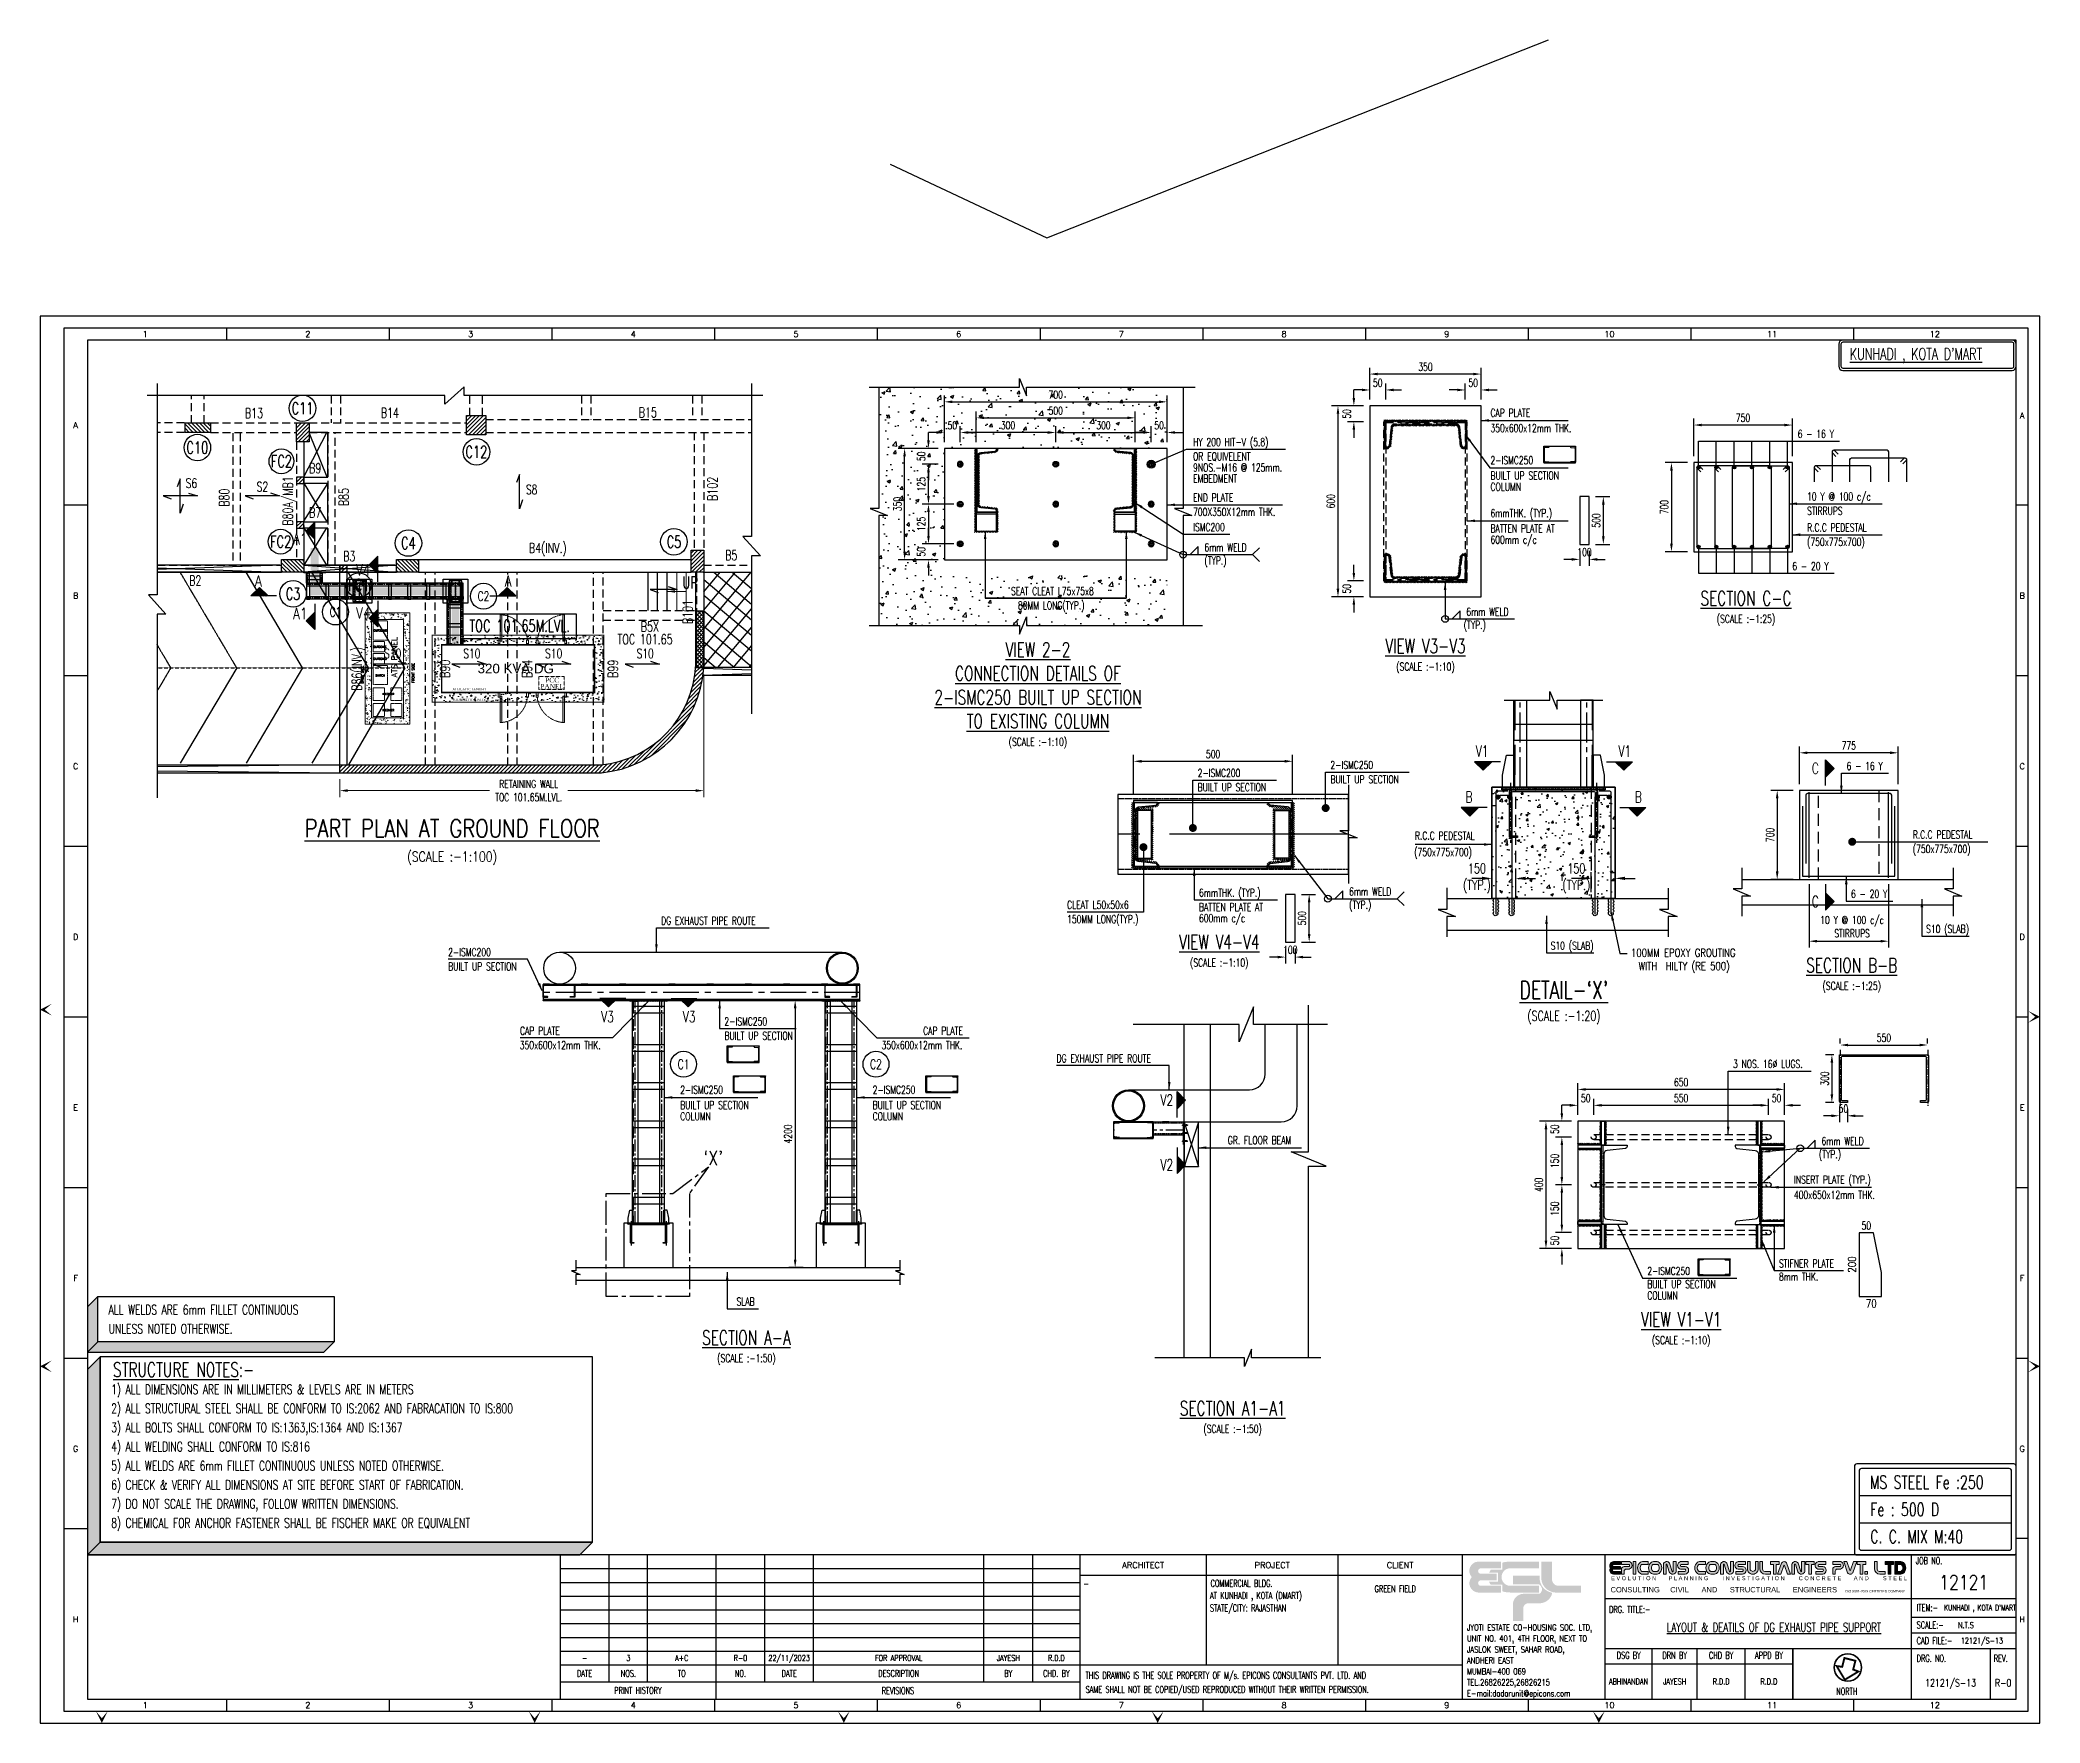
# Model space of a CAD drawing. Header units: inches. Extents: x 6 to 183294, y -48183 to 78918.
# Drawn here: x 103697 to 166562, y -48183 to 4725 of the extents above; entities that cross this region are included whole.
import ezdxf
from ezdxf.enums import TextEntityAlignment as Align

# ---------------------------------------------------------------- set-up
doc = ezdxf.new("R2010")
doc.units = ezdxf.units.IN
doc.header["$MEASUREMENT"] = 0
doc.header["$PDMODE"] = 35
for name, pattern in [('( Hidden )', [0.375, 0.25, -0.125]), ('A_2_PL_00$0$DASHED2', [0.375, 0.25, -0.125]), ('CENTER', [2, 1.25, -0.25, 0.25, -0.25]), ('CENTER2', [1.125, 0.75, -0.125, 0.125, -0.125]), ('DASHDOTX2', [2, 1, -0.5, 0, -0.5]), ('HIDDEN', [0.375, 0.25, -0.125]), ('HIDDEN2', [0.1875, 0.125, -0.0625]), ('phl_thick', [0]), ('thin_line', [0])]:
    doc.linetypes.add(name, pattern=pattern)
for name, color, linetype, lineweight in [('00 ECPL LOGO', 250, 'Continuous', 20), ('00 ELEV-2', 9, 'Continuous', 30), ('DIMENSION', 7, 'Continuous', 0), ('scooter', 7, 'Continuous', 13), ('Substation', 7, 'Continuous', 0)]:
    doc.layers.add(name, color=color, linetype=linetype, lineweight=lineweight)
for name, color, linetype in [('Bolt', 7, 'Continuous'), ('CH', 150, 'Continuous'), ('ISMC', 35, 'Continuous'), ('Levels', 20, 'Continuous'), ('LUGS', 4, 'Continuous'), ('PNA', 8, 'Continuous'), ('projection', 7, 'Continuous'), ('S-BASE & END PLATE', 6, 'Continuous'), ('S-BASE PLATE', 3, 'Continuous'), ('S-BEAM INNER', 4, 'HIDDEN2'), ('S-BEAM NO', 3, 'Continuous'), ('S-BEAM OUTER', 4, 'Continuous'), ('S-BRECK LINE', 8, 'Continuous'), ('S-CENTER LINE', 8, 'CENTER2'), ('S-CHEQ PLATE', 9, 'Continuous'), ('S-CLOUD', 7, 'Continuous'), ('S-COLUMN', 1, 'Continuous'), ('S-COLUMN CIRCLE', 9, 'Continuous'), ('S-COLUMN HATCH', 8, 'Continuous'), ('S-COLUMN NO', 2, 'Continuous'), ('S-CONCRET LINE', 4, 'Continuous'), ('S-DIM-1', 5, 'Continuous'), ('S-ISMC', 2, 'Continuous'), ('S-MC', 3, 'Continuous'), ('S-MEM', 4, 'Continuous'), ('S-PCC', 9, 'Continuous'), ('S-REINFORCEMENT', 6, 'Continuous'), ('S-SECTION MARK', 1, 'Continuous'), ('S-SLAB MARK', 3, 'Continuous'), ('S-SLAB NO', 3, 'Continuous'), ('S-STEEL MEMBER', 2, 'Continuous'), ('S-STIRUPS)', 3, 'Continuous'), ('S-SUNK', 9, 'Continuous'), ('S-TEXT', 2, 'Continuous'), ('S-TEXT-1', 4, 'Continuous'), ('S-TITIL', 6, 'Continuous'), ('S-TITLE', 6, 'Continuous'), ('S-WELD', 8, 'Continuous'), ('SCH-LINE', 7, 'Continuous'), ('SCHEDULE LINE', 7, 'Continuous'), ('SCHEDULE LINE-1', 7, 'Continuous'), ('ST', 4, 'Continuous'), ('STEEL PLATE BASE', 1, 'Continuous'), ('TEXT (SHEET)', 4, 'Continuous'), ('TEXT NORMAL', 4, 'Continuous'), ('TITLE', 6, 'Continuous')]:
    doc.layers.add(name, color=color, linetype=linetype)
doc.styles.add('ROMANC', font='simplex.shx', dxfattribs={"width": 0.78})
doc.styles.add('ROMAND', font='simplex.shx', dxfattribs={"width": 0.8, "height": 225})
doc.styles.add('ROMANS', font='simplex.shx', dxfattribs={"width": 0.7})
doc.styles.add('ROMANT', font='arial.ttf')
doc.styles.add('SEC. TEXT', font='arial.ttf', dxfattribs={"height": 180})
doc.styles.add('UNIQUE', font='times.ttf', dxfattribs={"height": 0.16})
doc.dimstyles.new('dim10', dxfattribs={"dimtxt": 250, "dimasz": 250, "dimexe": 200, "dimexo": 200, "dimgap": 100, "dimtad": 1, "dimdec": 0, "dimlfac": 0.1, "dimzin": 0, "dimdsep": 46, "dimtxsty": 'ROMANS', "dimcen": 0, "dimclrd": 5, "dimclre": 5, "dimclrt": 4, "dimadec": 0, "dimazin": 0, "dimtfac": 1, "dimtdec": 0, "dimtix": 1, "dimtofl": 0, "dimtmove": 2, "dimatfit": 3, "dimfxl": 0, "dimtolj": 1, "dimtzin": 0, "dimlwd": -1, "dimlwe": -1, "dimarcsym": 0})
doc.dimstyles.new('dim100', dxfattribs={"dimtxt": 250, "dimasz": 250, "dimexe": 200, "dimexo": 200, "dimgap": 100, "dimtad": 1, "dimdec": 0, "dimzin": 0, "dimdsep": 46, "dimtxsty": 'ROMANS', "dimcen": 0, "dimclrd": 5, "dimclre": 5, "dimclrt": 4, "dimadec": 0, "dimazin": 0, "dimtfac": 1, "dimtdec": 0, "dimtix": 1, "dimtofl": 0, "dimtmove": 2, "dimatfit": 3, "dimfxl": 0, "dimtolj": 1, "dimtzin": 0, "dimlwd": -1, "dimlwe": -1, "dimarcsym": 0})
doc.dimstyles.new('dim20', dxfattribs={"dimtxt": 250, "dimasz": 250, "dimexe": 200, "dimexo": 200, "dimgap": 100, "dimtad": 1, "dimdec": 0, "dimlfac": 0.2, "dimzin": 0, "dimdsep": 46, "dimtxsty": 'ROMANS', "dimcen": 0, "dimclrd": 5, "dimclre": 5, "dimclrt": 4, "dimadec": 0, "dimazin": 0, "dimtfac": 1, "dimtdec": 0, "dimtix": 1, "dimtofl": 0, "dimtmove": 2, "dimatfit": 3, "dimfxl": 0, "dimtolj": 1, "dimtzin": 0, "dimlwd": -1, "dimlwe": -1, "dimarcsym": 0})
doc.dimstyles.new('dim25', dxfattribs={"dimtxt": 250, "dimasz": 250, "dimexe": 200, "dimexo": 200, "dimgap": 100, "dimtad": 1, "dimdec": 0, "dimlfac": 0.25, "dimzin": 0, "dimdsep": 46, "dimtxsty": 'ROMANS', "dimcen": 0, "dimclrd": 5, "dimclre": 5, "dimclrt": 4, "dimadec": 0, "dimazin": 0, "dimtfac": 1, "dimtdec": 0, "dimtix": 1, "dimtofl": 0, "dimtmove": 2, "dimatfit": 3, "dimfxl": 0, "dimtolj": 1, "dimtzin": 0, "dimlwd": -1, "dimlwe": -1, "dimarcsym": 0})
doc.dimstyles.new('dim33.33', dxfattribs={"dimtxt": 250, "dimasz": 250, "dimexe": 200, "dimexo": 200, "dimgap": 100, "dimtad": 1, "dimdec": 0, "dimlfac": 0.333331, "dimzin": 0, "dimdsep": 46, "dimtxsty": 'ROMANS', "dimcen": 0, "dimclrd": 5, "dimclre": 5, "dimclrt": 4, "dimadec": 0, "dimazin": 0, "dimtfac": 1, "dimtdec": 0, "dimtix": 1, "dimtofl": 0, "dimtmove": 2, "dimatfit": 3, "dimfxl": 0, "dimtolj": 1, "dimtzin": 0, "dimlwd": -1, "dimlwe": -1, "dimarcsym": 0})
doc.dimstyles.new('dim50', dxfattribs={"dimtxt": 250, "dimasz": 250, "dimexe": 200, "dimexo": 200, "dimgap": 100, "dimtad": 1, "dimdec": 0, "dimlfac": 0.5, "dimzin": 0, "dimdsep": 46, "dimtxsty": 'ROMANS', "dimcen": 0, "dimclrd": 5, "dimclre": 5, "dimclrt": 4, "dimadec": 0, "dimazin": 0, "dimtfac": 1, "dimtdec": 0, "dimtix": 1, "dimtofl": 0, "dimtmove": 2, "dimatfit": 3, "dimfxl": 0, "dimtolj": 1, "dimtzin": 0, "dimlwd": -1, "dimlwe": -1, "dimarcsym": 0})
pattern_1 = [(135.000000006, (-743079.1755, -15192774.788), (-2.2106571777, -2.2106571782), [])]
pattern_2 = [(135.000000006, (-743079.1755, -15193114.788), (-2.2106571777, -2.2106571782), [])]
pattern_3 = [(225, (140912.337, 26250.507), (22.106572, -22.106572), [])]
pattern_4 = [(225, (227310.009, -14220.89), (15.2387667, -15.2387667), [])]
pattern_5 = [(225, (227731.569, -15659.492), (15.2387667, -15.2387667), [])]
pattern_6 = [(315, (157489.93, 56339.257), (15.2387667, 15.2387667), [])]
pattern_7 = [(225.000000006, (152083030.958, -7462056.54), (22.106571782, -22.106571777), [])]
pattern_8 = [(225.000000006, (152086430.958, -7462056.54), (22.106571782, -22.106571777), [])]
pattern_9 = [(225, (90498.717, -32041.224), (22.106572, -22.106572), [])]
pattern_10 = [(315, (101174.393, -24724.473), (30.93592, 30.93592), [])]
pattern_11 = [(315, (98814.486, -24724.473), (30.93592, 30.93592), [])]
pattern_12 = [(225, (197486.376, -21659.458), (15.2387667, -15.2387667), [])]

msp = doc.modelspace()

# ---------------------------------------------------------------- texts
at = {"color": 4, "style": 'ROMANS', "width": 0.7}
for s, p in [('HY 200 HIT-V (5.8)', (139941.114, -7915.507, -7.519)), ('OR EQUIVELENT', (139941.114, -8365.507, -7.519)), ('9NOS.-M16 @ 125mm.', (139941.114, -8715.007, -7.519)), ('EMBEDMENT', (139941.114, -9064.507, -7.519)), ('700X350X12mm THK.', (139941.114, -10111.785, -7.519)), ('END PLATE', (139941.114, -9661.785, -7.519)), ('STIRRUPS', (159239.99, -10077.505, 0)), ('10 Y @ 100 c/c', (159239.99, -9627.505, 0)), ('ISMC200', (139941.114, -10589.03, -7.519)), ('R.C.C PEDESTAL', (159239.99, -10602.517, 0)), ('(750x775x700)', (159239.99, -11052.517, 0)), ('SEAT CLEAT L75x75x8', (134218.546, -12598.486, -7.519)), ('80MM LONG(TYP.)', (134437.123, -13048.486, -7.519)), ('R.C.C PEDESTAL', (162563.646, -20255.159, -7.519)), ('(750x775x700)', (162563.646, -20705.159, -7.519)), ('CLEAT L50x50x6', (135982.043, -22463.12, 36653278.68)), ('150MM LONG(TYP.)', (135982.043, -22913.12, 36653278.68))]:
    msp.add_text(s, height=250, dxfattribs=at).set_placement(p, align=Align.MIDDLE_LEFT)
at = {"layer": 'ISMC', "color": 4, "style": 'ROMANS', "width": 0.8}
msp.add_text('200', height=250, rotation=90, dxfattribs=at).set_placement((160652.987, -33769.672, -100595.343), align=Align.MIDDLE_CENTER)
msp.add_text('70', height=250, dxfattribs=at).set_placement((161257.969, -34994.672, -100595.343), align=Align.MIDDLE_CENTER)
at = {"layer": 'ISMC', "color": 4, "ltscale": 20, "insert": (161102.969, -32544.672), "char_height": 250, "attachment_point": 5, "style": 'ROMANS'}
msp.add_mtext('\\A1;50', dxfattribs=at)
at = {"layer": 'S-COLUMN NO', "style": 'ROMANS', "width": 0.7}
for s, p in [('C1', (112984.534, -13256.779, -592801.519)), ('C2', (117636.587, -12760.973, -201512.329)), ('C1', (123927.418, -27474.474)), ('C2', (129974.771, -27474.474))]:
    msp.add_text(s, height=300, dxfattribs=at).set_placement(p, align=Align.MIDDLE)
at = {"layer": 'S-DIM-1', "color": 4, "linetype": 'Continuous', "style": 'ROMANS', "width": 0.7}
for s, p in [('2-ISMC200', (140085.182, -18316.497, -7.519)), ('2-ISMC250', (144258.356, -18066.497, -7.519)), ('BUILT UP SECTION', (140085.182, -18766.497, -7.519)), ('BUILT UP SECTION', (144258.356, -18516.497, -7.519)), ('6mmTHK. (TYP.)', (140127.827, -22081.431, -7.519)), ('BATTEN PLATE AT', (140127.827, -22531.431, -7.519)), ('DG EXHAUST PIPE ROUTE', (123222.317, -22961.373, 0)), ('600mm c/c', (140127.827, -22881.431, -7.519)), ('2-ISMC200', (116526.219, -23949.327, 0)), ('BUILT UP SECTION', (116526.219, -24399.327, 0)), ('CAP PLATE', (118785.425, -26421.234, 0)), ('2-ISMC250', (125210.038, -26127.739, 0)), ('CAP PLATE', (131456.92, -26421.234, 0)), ('350x600x12mm THK.', (118776.612, -26871.234, 0)), ('BUILT UP SECTION', (125210.038, -26577.739, 0)), ('350x600x12mm THK.', (130149.067, -26871.234, 0)), ('DG EXHAUST PIPE ROUTE', (135650.047, -27288.76, -7.519)), ('3 NOS. 16∅ LUGS.', (156911.092, -27464.958))]:
    msp.add_text(s, height=250, dxfattribs=at).set_placement(p, align=Align.MIDDLE_LEFT)
at = {"layer": 'S-SECTION MARK', "style": 'ROMANS'}
for s, height, width, p in [('A1', 349.9991, 0.8, (111876.539, -10955.681, -98806.519)), ('V4', 349.9991, 0.8, (113857.571, -11931.814, -201512.329)), ('A', 349.999, 0.8, (110561.37, -12279.997, -201512.329)), ('A', 349.999, 0.8, (118413.958, -12279.997, -201512.329)), ('A1', 349.9991, 0.8, (111876.539, -13305.922, -98806.519)), ('V4', 349.9991, 0.8, (113857.571, -13285.754, -201512.329)), ('V1', 350, 0.7, (149030.847, -17633.551, -7.519)), ('V1', 350, 0.7, (153510.599, -17633.551, -7.519)), ('C', 350, 0.7, (159503.704, -18172.027, -7.519)), ('B', 350, 0.7, (148609.287, -19072.153, -7.519)), ('B', 350, 0.7, (153932.159, -19072.153, -7.519)), ('C', 350, 0.7, (159503.704, -22356.736, -7.519)), ('V3', 350, 0.7, (121538.048, -25980.915)), ('V3', 350, 0.7, (124106.945, -25980.915)), ('V2', 350, 0.7, (139117.896, -28600.29, -7.519)), ('V2', 350, 0.7, (139117.896, -30634.998, -7.519))]:
    msp.add_text(s, height=height, dxfattribs=dict(at, width=width)).set_placement(p, align=Align.MIDDLE)
at = {"layer": 'S-TEXT', "style": 'ROMANS'}
for s, height, width, p in [('(SCALE :-1:25)', 250, 0.7, (157321.119, -13473.18)), ('(SCALE :-1:10)', 250, 0.7, (147245.517, -14973.495)), ('(SCALE :-1:10)', 250, 0.7, (135064.057, -17338.772, -7.519)), ('(SCALE :-1:100)', 312.5, 0.8, (116653.432, -20946.814, -429994.964)), ('(SCALE :-1:10)', 250, 0.7, (140763.35, -24278.305, -7.519)), ('(SCALE :-1:25)', 250, 0.7, (160644.775, -25010.006, -7.519)), ('(SCALE :-1:20)', 312.5, 0.7, (151598.31, -25953.269, -7.519)), ('(SCALE :-1:10)', 250, 0.7, (155283.077, -36147.285)), ('(SCALE :-1:50)', 250, 0.7, (125901.448, -36714.661)), ('(SCALE :-1:50)', 250, 0.7, (141184.615, -38936.966, -7.519)), ('-', 186.828, 0.8, (120815.395, -46139.63, 2292635.68)), ('3', 186.828, 0.8, (122192.976, -46139.63, 2292635.68)), ('A+C', 186.8276, 0.8, (123869.602, -46139.63, 2292635.68)), ('R-0', 186.8276, 0.8, (125713.275, -46139.63, 2292635.68)), ('22/11/2023', 186.8276, 0.8, (127245.07, -46139.63, 2292635.68)), ('FOR APPROVAL', 186.82756, 0.8, (130686.791, -46139.63, 2292635.68)), ('JAYESH', 186.8276, 0.8, (134133.612, -46139.63, 2292635.68)), ('R.D.D', 186.8276, 0.8, (135643.225, -46139.63, 2292635.68)), ('ABHINANDAN', 186.8276, 0.8, (153625.968, -46877.967, 2292635.68)), ('JAYESH', 186.8276, 0.8, (155079.62, -46877.967, 2292635.68)), ('R.D.D', 186.8276, 0.8, (156539.51, -46877.967, 2292635.68)), ('R.D.D', 186.8276, 0.8, (158041.835, -46877.967, 2292635.68)), ('12121/S-13', 224.1931, 0.8, (163752.742, -46919.98, 2292635.68)), ('R-0', 224.1931, 0.8, (165403.384, -46919.98, 2292635.68))]:
    msp.add_text(s, height=height, dxfattribs=dict(at, width=width)).set_placement(p, align=Align.MIDDLE_CENTER)
for s, height, width, p in [('ALL WELDS ARE 6mm FILLET CONTINUOUS', 300, 0.7, (105855.201, -35189.55)), ('UNLESS NOTED OTHERWISE.', 300, 0.7, (105855.201, -35789.55)), ('1) ALL DIMENSIONS ARE IN MILLIMETERS & LEVELS ARE IN METERS', 299.99995, 0.7, (105935.212, -37693.735)), ('2) ALL STRUCTURAL STEEL SHALL BE CONFORM TO IS:2062 AND FABRACATION TO IS:800', 299.99995, 0.7, (105935.212, -38293.735)), ('3) ALL BOLTS SHALL CONFORM TO IS:1363,IS:1364 AND IS:1367', 299.99995, 0.7, (105935.212, -38893.735)), ('4) ALL WELDING SHALL CONFORM TO IS:816', 299.99995, 0.7, (105935.212, -39493.735)), ('5) ALL WELDS ARE 6mm FILLET CONTINUOUS UNLESS NOTED OTHERWISE.', 299.99995, 0.7, (105935.212, -40093.735)), ('6) CHECK & VERIFY ALL DIMENSIONS AT SITE BEFORE START OF FABRICATION.', 299.99995, 0.7, (105935.212, -40693.735)), ('7) DO NOT SCALE THE DRAWING, FOLLOW WRITTEN DIMENSIONS.', 299.99995, 0.7, (105935.212, -41293.735)), ('8) CHEMICAL FOR ANCHOR FASTENER SHALL BE FISCHER MAKE OR EQUIVALENT', 299.99995, 0.7, (105935.212, -41893.734)), ('-', 215.57, 0.7, (136496.487, -43801.628, 2292635.68)), ('COMMERCIAL BLDG.', 215.57027, 0.7, (140490.482, -43789.644, -86598.89)), (' GREEN FIELD', 215.57027, 0.7, (145542.75, -43963.303, 2292635.68)), ('AT KUNHADI , KOTA (DMART)', 215.57027, 0.7, (140471.863, -44175.283, 2292635.68)), ('STATE/CITY: RAJASTHAN', 215.57027, 0.7, (140471.863, -44566.846, 2292635.68)), ("KUNHADI , KOTA D'MART", 175.21773, 0.65, (163548.481, -44558.736, 2292635.68)), ('N.T.S', 186.8276, 0.65, (163987.007, -45105.278, 2292635.68)), ('12121/S-13', 186.8276, 0.65, (164075.258, -45593.465, 2292635.68))]:
    msp.add_text(s, height=height, dxfattribs=dict(at, width=width)).set_placement(p, align=Align.MIDDLE_LEFT)
at = {"layer": 'S-TEXT-1', "style": 'ROMANS', "width": 0.7}
for s, p in [('CAP PLATE', (149289.414, -6995.561, 8048144.262)), ('350x600x12mm THK.', (149289.414, -7475.561, 8048144.262)), ('6 - 16 Y', (158945.3, -7657.924)), ('2-ISMC250', (149289.414, -8488.051, 8048144.262)), ('COLUMN', (149289.414, -9321.529, 8048144.262)), ('BUILT UP SECTION', (149289.414, -8968.051, 8048144.262)), ('6mmTHK. (TYP.)', (149289.414, -10150.34, 8048144.262)), ('BATTEN PLATE AT', (149289.414, -10630.34, 8048144.262)), ('6mm WELD', (140297.974, -11227.652, -7.519)), ('600mm c/c', (149289.414, -10983.818, 8048144.262)), ('(TYP.)', (140297.974, -11641.938, -7.519)), ('6 - 20 Y', (158777.851, -11813.854)), ('6mm WELD', (148531.348, -13248.834)), ('(TYP.)', (148448.014, -13663.119)), ('6 - 16 Y', (160480.823, -18099.01, -7.519)), ('(750x775x700)', (146891.008, -20804.847, 8048136.743)), ('R.C.C PEDESTAL', (146916.008, -20289.132, 8048136.743)), ('6mm WELD', (144846.022, -22045.949, -7.519)), ('6 - 20 Y', (160622.59, -22117.347, -7.519)), ('(TYP.)', (144846.022, -22460.235, -7.519)), ('S10 (SLAB)', (162981.993, -23220.35, -7.519)), ('S10 (SLAB)', (151179.815, -23746.327, -7.519)), ('2-ISMC250', (123822.129, -28277.451, 8048144.262)), ('2-ISMC250', (129869.481, -28277.451, 8048144.262)), ('BUILT UP SECTION', (123822.129, -28757.451, 8048144.262)), ('BUILT UP SECTION', (129869.481, -28757.451, 8048144.262)), ('COLUMN', (123822.129, -29110.93, 8048144.262)), ('COLUMN', (129869.481, -29110.93, 8048144.262)), ('GR. FLOOR BEAM', (141031.872, -29861.509, 8048136.743)), ('(TYP.)', (159610.528, -30302.644)), ('6mm WELD', (159693.861, -29888.359)), ('INSERT PLATE (TYP.)', (158826.974, -31101.464, 8048144.262)), ('400x650x12mm THK.', (158826.974, -31581.464, 8048144.262)), ('2-ISMC250', (154219.02, -33973.518)), ('STIFNER PLATE', (158357.762, -33736.951)), ('BUILT UP SECTION', (154219.02, -34387.804)), ('8mm THK.', (158357.762, -34151.237)), ('SLAB', (125590.718, -34935.395, -205411.62)), ('COLUMN', (154219.02, -34741.282))]:
    msp.add_text(s, height=250, dxfattribs=at).set_placement(p, align=Align.MIDDLE_LEFT)
at = {"layer": 'S-TEXT-1', "style": 'ROMANC', "width": 0.78}
for s, p in [('100MM EPOXY GROUTING', (153706.647, -24094.562)), ('WITH  HILTY (RE 500)', (153945.717, -24513.553))]:
    msp.add_text(s, height=250, dxfattribs=at).set_placement(p)
at = {"layer": 'S-TITIL', "style": 'ROMANS', "width": 0.7}
for s, height, p in [("%%UKUNHADI , KOTA D'MART", 366.07549, (160581.979, -5143.952)), ('%%USTRUCTURE NOTES%%U:-', 450, (105992.353, -37071.62))]:
    msp.add_text(s, height=height, dxfattribs=at).set_placement(p, align=Align.MIDDLE_LEFT)
at = {"layer": 'S-TITIL'}
for s, height, style, width, p in [('%%USECTION C-C', 450, 'ROMANS', 0.7, (157321.119, -12823.18)), ('%%UVIEW V3-V3', 450, 'ROMANS', 0.7, (147245.517, -14323.495)), ('%%UCONNECTION DETAILS OF', 450, 'ROMANS', 0.7, (135064.057, -15188.772, -7.519)), ('%%U2-ISMC250 BUILT UP SECTION', 450, 'ROMANS', 0.7, (135064.057, -15938.772, -7.519)), ('%%UTO EXISTING COLUMN', 450, 'ROMANS', 0.7, (135064.057, -16688.772, -7.519)), ('%%UPART PLAN AT GROUND FLOOR', 562.5, 'ROMANS', 0.8, (116653.432, -20056.762, -429994.964)), ('%%UVIEW V4-V4', 450, 'ROMANS', 0.7, (140763.35, -23628.305, -7.519)), ('%%USECTION B-B', 450, 'ROMANS', 0.7, (160644.775, -24360.006, -7.519)), ("%%UDETAIL-`X'", 562.5, 'ROMANS', 0.7, (151598.31, -25140.769, -7.519)), ("`X'", 450, 'ROMAND', 0.8, (124857.505, -30417.93)), ('%%UVIEW V1-V1', 450, 'ROMANS', 0.7, (155283.077, -35497.285)), ('%%USECTION A-A', 450, 'ROMANS', 0.7, (125901.448, -36064.661)), ('%%USECTION A1-A1', 450, 'ROMANS', 0.7, (141184.615, -38286.966, -7.519))]:
    msp.add_text(s, height=height, dxfattribs=dict(at, style=style, width=width)).set_placement(p, align=Align.MIDDLE_CENTER)
at = {"layer": 'S-TITIL', "color": 1, "style": 'ROMANS'}
for s, height, width, p in [('12121', 448.3862, 0.8, (164164.13, -43761.845, 2292635.68)), ('%%ULAYOUT & DEATILS OF DG EXHAUST PIPE SUPPORT', 280.24135, 0.7, (158201.316, -45172.401, 2292635.68))]:
    msp.add_text(s, height=height, dxfattribs=dict(at, width=width)).set_placement(p, align=Align.MIDDLE_CENTER)
at = {"layer": 'Substation', "color": 8, "lineweight": 0, "style": 'ROMANS'}
for s, p in [('OUTGOING', (114396.107, -13838.526, -96710.223)), ('OUTGOING', (114381.233, -14352.253, -96710.223)), ('OUTGOING', (114390.869, -14724.415, -96710.223)), ('SWITCH', (114390.583, -15253.191, -96710.223)), ('INCOMER', (114646.993, -15834.736, -96710.223)), ('INCOMER', (114646.993, -16342.06, -96710.223))]:
    msp.add_text(s, height=62.4334, dxfattribs=at).set_placement(p, align=Align.MIDDLE_CENTER)
at = {"layer": 'Substation', "lineweight": 0, "style": 'ROMANS'}
for s, height, p in [('ATS PANEL', 176.8597, (114832.887, -14675.206, -96710.223)), ('BACK SIDE', 79.8174, (113829.999, -15228.049, -96710.223)), ('FRONT SIDE', 79.8174, (115425.513, -15174.4, -96710.223))]:
    msp.add_text(s, height=height, rotation=90, dxfattribs=at).set_placement(p, align=Align.MIDDLE_CENTER)
at = {"layer": 'Substation', "color": 7, "lineweight": 0, "style": 'ROMANT'}
msp.add_text('320 KVA DG', height=300, dxfattribs=at).set_placement((118651.696, -15034.083, 89.283), align=Align.MIDDLE_CENTER)
at = {"layer": 'Substation', "color": 7, "lineweight": 0, "style": 'UNIQUE'}
for s, height, rotation, p in [('ACOUSTIC LENGHT', 75, 359.9934895, (117191.662, -15682.278, 98514.731)), ('PANEL', 150, 359.9934895, (119795.922, -15593.372, 98514.731)), ('PCC', 150, 359.9934895, (119795.922, -15396.215, 98514.731)), ('FOUNDATION BLOCK', 75, 359.99349035, (117244.933, -16018.331, -7.519))]:
    msp.add_text(s, height=height, rotation=rotation, dxfattribs=at).set_placement(p, align=Align.MIDDLE_CENTER)
at = {"layer": 'TITLE', "color": 6, "lineweight": -2, "style": 'ROMANS', "width": 0.7}
msp.add_text('%%UVIEW 2-2', height=450, dxfattribs=at).set_placement((135064.057, -14438.772, -7.519), align=Align.MIDDLE_CENTER)
at = {"layer": 'TITLE', "style": 'ROMANS', "width": 0.7}
for s, height, p in [('MS STEEL Fe :250', 412.15042, (161216.332, -40613.407)), ('Fe : 500 D', 412.1504, (161227.237, -41468.417)), ('C. C. MIX M:40', 412.15042, (161227.237, -42323.426))]:
    msp.add_text(s, height=height, dxfattribs=at).set_placement(p, align=Align.MIDDLE_LEFT)

# ---------------------------------------------------------------- blocks, each defined once
blk = doc.blocks.new('*D124')
at = {"layer": 'Defpoints', "color": 0}
for p in [(92253, 30557), (80810, 27270), (92253, 26707)]:
    blk.add_point(p, dxfattribs=at)
at = {"layer": 'scooter', "color": 5, "linetype": 'HIDDEN', "ltscale": 100000}
for p, q in [((92253, 30357), (92253, 26507)), ((80810, 27070), (80810, 26507)), ((81060, 26707), (85518, 26707)), ((92003, 26707), (87985, 26707))]:
    blk.add_line(p, q, dxfattribs=at)
at = {"layer": 'scooter', "color": 5}
for points in [[(81060, 26749), (81060, 26666), (80810, 26707)], [(92003, 26666), (92003, 26749), (92253, 26707)]]:
    blk.add_solid(points, dxfattribs=at)
at = {"layer": 'scooter', "color": 4, "insert": (86751, 26707), "char_height": 250, "attachment_point": 5, "style": 'ROMANS'}
blk.add_mtext('\\A1;{RETAINING WALL\\PTOC 101.65M.LVL.}', dxfattribs=at)
blk = doc.blocks.new('*U9')
at = {"layer": 'S-CENTER LINE', "linetype": 'CENTER2', "ltscale": 10}
for p, q in [((0, -125), (0, 125)), ((7.8, 0), (-7.8, 0))]:
    blk.add_line(p, q, dxfattribs=at)
at = {"layer": 'S-ISMC'}
blk.add_lwpolyline([(71.1, -114.2), (14.3, -108.2, -0.383864), (3.5, -96.3), (3.5, 96.3, -0.383864), (14.3, 108.2), (71.1, 114.2, 0.383864), (76.5, 120.1), (76.5, 125), (-3.5, 125), (-3.5, -125), (76.5, -125), (76.5, -120.1, 0.383864)], format="xyb", close=True, dxfattribs=at)
blk = doc.blocks.new('2 ISMC250 BOX-12003-2')
at = {"layer": 'S-WELD'}
h = blk.add_hatch(dxfattribs=at)
h.set_pattern_fill('ANSI31,_O', color=256, scale=25.010731, angle=90)
h.set_pattern_definition(pattern_1)
h.paths.add_polyline_path([(-200, 256), (-131, 256), (-131, 325), (-125, 325), (-125, 250), (-200, 250)])
h = blk.add_hatch(dxfattribs=at)
h.set_pattern_fill('ANSI31,_O', color=256, scale=25.010731, angle=180)
h.set_pattern_definition([(225.000000006, (15192949.788, -742854.1755), (2.2106571782, -2.2106571777), [])])
h.paths.add_polyline_path([(115, 325), (115, 250), (-115, 250), (-115, 325), (-109, 325), (-109, 256), (109, 256), (109, 325)])
h = blk.add_hatch(dxfattribs=at)
h.set_pattern_fill('ANSI31,_O', color=256, scale=25.010731, angle=90)
h.set_pattern_definition(pattern_1)
h.paths.add_polyline_path([(200, 256), (131, 256), (131, 325), (125, 325), (125, 250), (200, 250)])
h = blk.add_hatch(dxfattribs=at)
h.set_pattern_fill('ANSI31,_O', color=256, scale=25.010731, angle=90)
h.set_pattern_definition(pattern_2)
h.paths.add_polyline_path([(-200, -256), (-131, -256), (-131, -325), (-125, -325), (-125, -250), (-200, -250)])
h = blk.add_hatch(dxfattribs=at)
h.set_pattern_fill('ANSI31,_O', color=256, scale=25.010731, angle=180)
h.set_pattern_definition([(225.000000006, (15192949.788, -743194.1755), (2.2106571782, -2.2106571777), [])])
h.paths.add_polyline_path([(115, -325), (115, -250), (-115, -250), (-115, -325), (-109, -325), (-109, -256), (109, -256), (109, -325)])
h = blk.add_hatch(dxfattribs=at)
h.set_pattern_fill('ANSI31,_O', color=256, scale=25.010731, angle=90)
h.set_pattern_definition(pattern_2)
h.paths.add_polyline_path([(200, -256), (131, -256), (131, -325), (125, -325), (125, -250), (200, -250)])
at = {"layer": 'S-COLUMN', "color": 4, "ltscale": 20}
blk.add_lwpolyline([(-388, -375), (-388, 375), (388, 375), (388, -375)], close=True, dxfattribs=at)
at = {"layer": 'S-MC', "color": 2}
for points in [[(-200, 250), (-200, 240), (-125, 240), (-125, 250)], [(-125, 325), (-115, 325), (-115, 250), (-125, 250)], [(125, 325), (115, 325), (115, 250), (125, 250)], [(200, 250), (200, 240), (125, 240), (125, 250)], [(-200, -250), (-200, -240), (-125, -240), (-125, -250)], [(-125, -325), (-115, -325), (-115, -250), (-125, -250)], [(125, -325), (115, -325), (115, -250), (125, -250)], [(200, -250), (200, -240), (125, -240), (125, -250)]]:
    blk.add_lwpolyline(points, close=True, dxfattribs=at)
at = {"layer": 'STEEL PLATE BASE', "color": 6}
blk.add_lwpolyline([(200, -325), (200, 325), (-200, 325), (-200, -325)], close=True, dxfattribs=at)
at = {"layer": 'STEEL PLATE BASE', "color": 8, "linetype": 'HIDDEN', "ltscale": 100}
for points in [[(-158, -270), (-158, 270)], [(-143, 270), (-143, -270)], [(-8, 270), (-8, -270)], [(7, -270), (7, 270)], [(142, 270), (142, -270)], [(157, -270), (157, 270)]]:
    blk.add_lwpolyline(points, dxfattribs=at)
at = {"layer": 'STEEL PLATE BASE', "color": 8, "linetype": 'HIDDEN', "ltscale": 150}
for centre in [(-150, 270), (0, 270), (150, 270), (-150, -270), (0, -270), (150, -270)]:
    blk.add_circle(centre, 7.5, dxfattribs=at)
at = {"layer": 'S-ISMC', "xscale": -1, "rotation": 90}
blk.add_blockref('*U9', (0, 246), dxfattribs=at)
at = {"layer": 'S-ISMC', "rotation": 89.99999999999999}
blk.add_blockref('*U9', (0, -246), dxfattribs=at)
blk = doc.blocks.new('*U899')
at = {"layer": 'S-CENTER LINE', "linetype": 'CENTER2', "ltscale": 250}
blk.add_line((0, 2308), (0, 2640), dxfattribs=at)
at = {"layer": 'S-ISMC', "color": 8, "linetype": 'HIDDEN', "ltscale": 750}
blk.add_line((-33, 2640), (-33, 2308), dxfattribs=at)
at = {"layer": 'S-ISMC'}
blk.add_lwpolyline([(-40, 2308), (-40, 2640), (40, 2640), (40, 2308), (-40, 2308)], dxfattribs=at)
blk = doc.blocks.new('*U900')
at = {"layer": 'S-CENTER LINE', "linetype": 'CENTER2', "ltscale": 250}
blk.add_line((0, 2308), (0, 2640), dxfattribs=at)
at = {"layer": 'S-ISMC', "color": 8, "linetype": 'HIDDEN', "ltscale": 750}
blk.add_line((-33, 2640), (-33, 2308), dxfattribs=at)
at = {"layer": 'S-ISMC'}
blk.add_lwpolyline([(-40, 2308), (-40, 2640), (40, 2640), (40, 2308), (-40, 2308)], dxfattribs=at)
blk = doc.blocks.new('*U901')
at = {"layer": 'S-CENTER LINE', "linetype": 'CENTER2', "ltscale": 250}
blk.add_line((0, -1209), (0, 204), dxfattribs=at)
at = {"layer": 'S-ISMC', "color": 8, "linetype": 'HIDDEN', "ltscale": 750}
blk.add_line((-33, 204), (-33, -1209), dxfattribs=at)
at = {"layer": 'S-ISMC'}
blk.add_lwpolyline([(-40, -1209), (-40, 204), (40, 204), (40, -1209), (-40, -1209)], dxfattribs=at)
blk = doc.blocks.new('*U902')
at = {"layer": 'S-CENTER LINE', "linetype": 'CENTER2', "ltscale": 250}
blk.add_line((0, -1205), (0, 204), dxfattribs=at)
at = {"layer": 'S-ISMC', "color": 8, "linetype": 'HIDDEN', "ltscale": 750}
blk.add_line((-33, 204), (-33, -1205), dxfattribs=at)
at = {"layer": 'S-ISMC'}
blk.add_lwpolyline([(-40, -1205), (-40, 204), (40, 204), (40, -1205), (-40, -1205)], dxfattribs=at)
blk = doc.blocks.new('A$C51D51435')
at = {"color": 2, "linetype": 'Continuous'}
blk.add_circle((0, 0), 15, dxfattribs=at)
at = {"color": 8, "linetype": 'HIDDEN', "ltscale": 15}
blk.add_circle((0, 0), 10, dxfattribs=at)
at = {"layer": 'Bolt', "color": 8, "linetype": 'DASHDOTX2', "ltscale": 25}
for p, q in [((15, 0), (-15, 0)), ((0, 15), (0, -15))]:
    blk.add_line(p, q, dxfattribs=at)
blk = doc.blocks.new('*D904')
at = {"layer": 'Defpoints', "color": 0}
for p in [(132124, -8114), (131624, -8614), (132124, -8614)]:
    blk.add_point(p, dxfattribs=at)
at = {"layer": 'S-DIM-1', "color": 5}
for p, q in [((131924, -8114), (131424, -8114)), ((131624, -7864), (131624, -7614)), ((131924, -8614), (131424, -8614)), ((131624, -8864), (131624, -9114))]:
    blk.add_line(p, q, dxfattribs=at)
for points in [[(131582, -7864), (131665, -7864), (131624, -8114)], [(131665, -8864), (131582, -8864), (131624, -8614)]]:
    blk.add_solid(points, dxfattribs=at)
at = {"layer": 'S-DIM-1', "color": 4, "insert": (131399, -8364), "char_height": 250, "attachment_point": 5, "rotation": 90, "style": 'ROMANS'}
blk.add_mtext('\\A1;50', dxfattribs=at)
blk = doc.blocks.new('*D905')
at = {"layer": 'Defpoints', "color": 0}
for p in [(130874, -8114), (132124, -8114), (132124, -11614)]:
    blk.add_point(p, dxfattribs=at)
at = {"layer": 'S-DIM-1', "color": 5}
for p, q in [((131924, -8114), (130674, -8114)), ((130874, -11364), (130874, -8364)), ((131924, -11614), (130674, -11614))]:
    blk.add_line(p, q, dxfattribs=at)
for points in [[(130915, -8364), (130832, -8364), (130874, -8114)], [(130832, -11364), (130915, -11364), (130874, -11614)]]:
    blk.add_solid(points, dxfattribs=at)
at = {"layer": 'S-DIM-1', "color": 4, "insert": (130649, -9864), "char_height": 250, "attachment_point": 5, "rotation": 90, "style": 'ROMANS'}
blk.add_mtext('\\A1;350', dxfattribs=at)
blk = doc.blocks.new('*D906')
at = {"layer": 'Defpoints', "color": 0}
for p in [(131624, -8614), (132124, -8614), (132624, -9864)]:
    blk.add_point(p, dxfattribs=at)
at = {"layer": 'S-DIM-1', "color": 5}
for p, q in [((131924, -8614), (131424, -8614)), ((131624, -9614), (131624, -8864)), ((132424, -9864), (131424, -9864))]:
    blk.add_line(p, q, dxfattribs=at)
for points in [[(131665, -8864), (131582, -8864), (131624, -8614)], [(131582, -9614), (131665, -9614), (131624, -9864)]]:
    blk.add_solid(points, dxfattribs=at)
at = {"layer": 'S-DIM-1', "color": 4, "insert": (131399, -9239), "char_height": 250, "attachment_point": 5, "rotation": 90, "style": 'ROMANS'}
blk.add_mtext('\\A1;125', dxfattribs=at)
blk = doc.blocks.new('*D907')
at = {"layer": 'Defpoints', "color": 0}
for p in [(131624, -11114), (132624, -11114), (132124, -11614)]:
    blk.add_point(p, dxfattribs=at)
at = {"layer": 'S-DIM-1', "color": 5}
for p, q in [((131624, -10864), (131624, -10614)), ((132424, -11114), (131424, -11114)), ((131924, -11614), (131424, -11614)), ((131624, -11864), (131624, -12114))]:
    blk.add_line(p, q, dxfattribs=at)
for points in [[(131582, -10864), (131665, -10864), (131624, -11114)], [(131665, -11864), (131582, -11864), (131624, -11614)]]:
    blk.add_solid(points, dxfattribs=at)
at = {"layer": 'S-DIM-1', "color": 4, "insert": (131399, -11364), "char_height": 250, "attachment_point": 5, "rotation": 90, "style": 'ROMANS'}
blk.add_mtext('\\A1;50', dxfattribs=at)
blk = doc.blocks.new('*D908')
at = {"layer": 'Defpoints', "color": 0}
for p in [(132624, -9864), (131624, -11114), (132124, -11114)]:
    blk.add_point(p, dxfattribs=at)
at = {"layer": 'S-DIM-1', "color": 5}
for p, q in [((132424, -9864), (131424, -9864)), ((131624, -10114), (131624, -10864)), ((131924, -11114), (131424, -11114))]:
    blk.add_line(p, q, dxfattribs=at)
for points in [[(131665, -10114), (131582, -10114), (131624, -9864)], [(131582, -10864), (131665, -10864), (131624, -11114)]]:
    blk.add_solid(points, dxfattribs=at)
at = {"layer": 'S-DIM-1', "color": 4, "insert": (131399, -10489), "char_height": 250, "attachment_point": 5, "rotation": 90, "style": 'ROMANS'}
blk.add_mtext('\\A1;125', dxfattribs=at)
blk = doc.blocks.new('*D909')
at = {"layer": 'Defpoints', "color": 0}
for p in [(132124, -8114), (132624, -7614), (132624, -8114)]:
    blk.add_point(p, dxfattribs=at)
at = {"layer": 'S-DIM-1', "color": 5}
for p, q in [((132124, -7914), (132124, -7414)), ((132624, -7914), (132624, -7414)), ((131874, -7614), (131624, -7614)), ((132874, -7614), (133124, -7614))]:
    blk.add_line(p, q, dxfattribs=at)
for points in [[(131874, -7655), (131874, -7572), (132124, -7614)], [(132874, -7572), (132874, -7655), (132624, -7614)]]:
    blk.add_solid(points, dxfattribs=at)
at = {"layer": 'S-DIM-1', "color": 4, "insert": (132374, -7389), "char_height": 250, "attachment_point": 5, "style": 'ROMANS'}
blk.add_mtext('\\A1;50', dxfattribs=at)
blk = doc.blocks.new('*D910')
at = {"layer": 'Defpoints', "color": 0}
for p in [(132624, -7614), (132624, -8114), (135624, -8114)]:
    blk.add_point(p, dxfattribs=at)
at = {"layer": 'S-DIM-1', "color": 5}
for p, q in [((132624, -7914), (132624, -7414)), ((135624, -7914), (135624, -7414)), ((135374, -7614), (132874, -7614))]:
    blk.add_line(p, q, dxfattribs=at)
for points in [[(132874, -7572), (132874, -7655), (132624, -7614)], [(135374, -7655), (135374, -7572), (135624, -7614)]]:
    blk.add_solid(points, dxfattribs=at)
at = {"layer": 'S-DIM-1', "color": 4, "insert": (134124, -7389), "char_height": 250, "attachment_point": 5, "style": 'ROMANS'}
blk.add_mtext('\\A1;300', dxfattribs=at)
blk = doc.blocks.new('*D911')
at = {"layer": 'Defpoints', "color": 0}
for p in [(139124, -6650), (132124, -8114), (139124, -8114)]:
    blk.add_point(p, dxfattribs=at)
at = {"layer": 'S-DIM-1', "color": 5}
for p, q in [((132124, -7914), (132124, -6450)), ((132374, -6650), (138874, -6650)), ((139124, -7914), (139124, -6450))]:
    blk.add_line(p, q, dxfattribs=at)
for points in [[(132374, -6609), (132374, -6692), (132124, -6650)], [(138874, -6692), (138874, -6609), (139124, -6650)]]:
    blk.add_solid(points, dxfattribs=at)
at = {"layer": 'S-DIM-1', "color": 4, "insert": (135624, -6425), "char_height": 250, "attachment_point": 5, "style": 'ROMANS'}
blk.add_mtext('\\A1;700', dxfattribs=at)
blk = doc.blocks.new('*D912')
at = {"layer": 'Defpoints', "color": 0}
for p in [(138624, -7614), (138624, -8114), (139124, -8114)]:
    blk.add_point(p, dxfattribs=at)
at = {"layer": 'S-DIM-1', "color": 5}
for p, q in [((138624, -7914), (138624, -7414)), ((139124, -7914), (139124, -7414)), ((138374, -7614), (138124, -7614)), ((139374, -7614), (139624, -7614))]:
    blk.add_line(p, q, dxfattribs=at)
for points in [[(138374, -7655), (138374, -7572), (138624, -7614)], [(139374, -7572), (139374, -7655), (139124, -7614)]]:
    blk.add_solid(points, dxfattribs=at)
at = {"layer": 'S-DIM-1', "color": 4, "insert": (138874, -7389), "char_height": 250, "attachment_point": 5, "style": 'ROMANS'}
blk.add_mtext('\\A1;50', dxfattribs=at)
blk = doc.blocks.new('*D913')
at = {"layer": 'Defpoints', "color": 0}
for p in [(135624, -8114), (138624, -7614), (138624, -8114)]:
    blk.add_point(p, dxfattribs=at)
at = {"layer": 'S-DIM-1', "color": 5}
for p, q in [((135624, -7914), (135624, -7414)), ((138624, -7914), (138624, -7414)), ((135874, -7614), (138374, -7614))]:
    blk.add_line(p, q, dxfattribs=at)
for points in [[(135874, -7572), (135874, -7655), (135624, -7614)], [(138374, -7655), (138374, -7572), (138624, -7614)]]:
    blk.add_solid(points, dxfattribs=at)
at = {"layer": 'S-DIM-1', "color": 4, "insert": (137124, -7389), "char_height": 250, "attachment_point": 5, "style": 'ROMANS'}
blk.add_mtext('\\A1;300', dxfattribs=at)
blk = doc.blocks.new('*D914')
at = {"layer": 'Defpoints', "color": 0}
for p in [(138124, -7153), (133124, -8114), (138124, -8114)]:
    blk.add_point(p, dxfattribs=at)
at = {"layer": 'S-DIM-1', "color": 5}
for p, q in [((133124, -7914), (133124, -6953)), ((133374, -7153), (137874, -7153)), ((138124, -7914), (138124, -6953))]:
    blk.add_line(p, q, dxfattribs=at)
for points in [[(133374, -7111), (133374, -7194), (133124, -7153)], [(137874, -7194), (137874, -7111), (138124, -7153)]]:
    blk.add_solid(points, dxfattribs=at)
at = {"layer": 'S-DIM-1', "color": 4, "insert": (135624, -6928), "char_height": 250, "attachment_point": 5, "style": 'ROMANS'}
blk.add_mtext('\\A1;500', dxfattribs=at)
blk = doc.blocks.new('*D915')
at = {"layer": 'Defpoints', "color": 0}
for p in [(145496, -6777), (144496, -12777), (145496, -12777)]:
    blk.add_point(p, dxfattribs=at)
at = {"layer": 'S-DIM-1', "color": 5}
for p, q in [((145296, -6777), (144296, -6777)), ((144496, -7027), (144496, -12527)), ((145296, -12777), (144296, -12777))]:
    blk.add_line(p, q, dxfattribs=at)
for points in [[(144537, -7027), (144454, -7027), (144496, -6777)], [(144454, -12527), (144537, -12527), (144496, -12777)]]:
    blk.add_solid(points, dxfattribs=at)
at = {"layer": 'S-DIM-1', "color": 4, "insert": (144271, -9777), "char_height": 250, "attachment_point": 5, "rotation": 90, "style": 'ROMANS'}
blk.add_mtext('\\A1;600', dxfattribs=at)
blk = doc.blocks.new('*D916')
at = {"layer": 'Defpoints', "color": 0}
for p in [(145496, -6777), (144996, -7277), (145496, -7277)]:
    blk.add_point(p, dxfattribs=at)
at = {"layer": 'S-DIM-1', "color": 5}
for p, q in [((144996, -6527), (144996, -6277)), ((145296, -6777), (144796, -6777)), ((145296, -7277), (144796, -7277)), ((144996, -7527), (144996, -7777))]:
    blk.add_line(p, q, dxfattribs=at)
for points in [[(144954, -6527), (145037, -6527), (144996, -6777)], [(145037, -7527), (144954, -7527), (144996, -7277)]]:
    blk.add_solid(points, dxfattribs=at)
at = {"layer": 'S-DIM-1', "color": 4, "insert": (144771, -7027), "char_height": 250, "attachment_point": 5, "rotation": 90, "style": 'ROMANS'}
blk.add_mtext('\\A1;50', dxfattribs=at)
blk = doc.blocks.new('*D917')
at = {"layer": 'Defpoints', "color": 0}
for p in [(145496, -5777), (145496, -6777), (148996, -6777)]:
    blk.add_point(p, dxfattribs=at)
at = {"layer": 'S-DIM-1', "color": 5}
for p, q in [((145496, -6577), (145496, -5577)), ((148996, -6577), (148996, -5577)), ((148746, -5777), (145746, -5777))]:
    blk.add_line(p, q, dxfattribs=at)
for points in [[(145746, -5735), (145746, -5818), (145496, -5777)], [(148746, -5818), (148746, -5735), (148996, -5777)]]:
    blk.add_solid(points, dxfattribs=at)
at = {"layer": 'S-DIM-1', "color": 4, "insert": (147246, -5552), "char_height": 250, "attachment_point": 5, "style": 'ROMANS'}
blk.add_mtext('\\A1;350', dxfattribs=at)
blk = doc.blocks.new('*D918')
at = {"layer": 'Defpoints', "color": 0}
for p in [(145996, -6277), (145496, -6777), (145996, -6777)]:
    blk.add_point(p, dxfattribs=at)
at = {"layer": 'S-DIM-1', "color": 5}
for p, q in [((145246, -6277), (144996, -6277)), ((145496, -6577), (145496, -6077)), ((145996, -6577), (145996, -6077)), ((146246, -6277), (146496, -6277))]:
    blk.add_line(p, q, dxfattribs=at)
for points in [[(145246, -6318), (145246, -6235), (145496, -6277)], [(146246, -6235), (146246, -6318), (145996, -6277)]]:
    blk.add_solid(points, dxfattribs=at)
at = {"layer": 'S-DIM-1', "color": 4, "insert": (145746, -6052), "char_height": 250, "attachment_point": 5, "style": 'ROMANS'}
blk.add_mtext('\\A1;50', dxfattribs=at)
blk = doc.blocks.new('*D919')
at = {"layer": 'Defpoints', "color": 0}
for p in [(148496, -6277), (148496, -6777), (148996, -6777)]:
    blk.add_point(p, dxfattribs=at)
at = {"layer": 'S-DIM-1', "color": 5}
for p, q in [((148246, -6277), (147996, -6277)), ((148496, -6577), (148496, -6077)), ((148996, -6577), (148996, -6077)), ((149246, -6277), (149496, -6277))]:
    blk.add_line(p, q, dxfattribs=at)
for points in [[(148246, -6318), (148246, -6235), (148496, -6277)], [(149246, -6235), (149246, -6318), (148996, -6277)]]:
    blk.add_solid(points, dxfattribs=at)
at = {"layer": 'S-DIM-1', "color": 4, "insert": (148746, -6052), "char_height": 250, "attachment_point": 5, "style": 'ROMANS'}
blk.add_mtext('\\A1;50', dxfattribs=at)
blk = doc.blocks.new('*D920')
at = {"layer": 'Defpoints', "color": 0}
for p in [(144996, -12277), (145496, -12277), (145496, -12777)]:
    blk.add_point(p, dxfattribs=at)
at = {"layer": 'S-DIM-1', "color": 5}
for p, q in [((144996, -12027), (144996, -11777)), ((145296, -12277), (144796, -12277)), ((145296, -12777), (144796, -12777)), ((144996, -13027), (144996, -13277))]:
    blk.add_line(p, q, dxfattribs=at)
for points in [[(144954, -12027), (145037, -12027), (144996, -12277)], [(145037, -13027), (144954, -13027), (144996, -12777)]]:
    blk.add_solid(points, dxfattribs=at)
at = {"layer": 'S-DIM-1', "color": 4, "insert": (144771, -12527), "char_height": 250, "attachment_point": 5, "rotation": 90, "style": 'ROMANS'}
blk.add_mtext('\\A1;50', dxfattribs=at)
blk = doc.blocks.new('2-ISMC250 BUILT UP SECTION')
at = {"layer": 'S-BASE PLATE', "color": 3, "ltscale": 2}
for points in [[(-500, 262), (500, 262), (500, 250), (-500, 250)], [(-500, -262), (500, -262), (500, -250), (-500, -250)]]:
    blk.add_lwpolyline(points, close=True, dxfattribs=at)
at = {"layer": 'S-ISMC', "yscale": 2, "zscale": 2, "rotation": 180}
for p, xscale in [((-492.9, 0), -2), ((492.9, 0), 2)]:
    blk.add_blockref('*U9', p, dxfattribs=dict(at, xscale=xscale))
blk = doc.blocks.new('*D921')
at = {"layer": 'Defpoints', "color": 0}
for p in [(152095, -11131), (152395, -11131), (152395, -11603)]:
    blk.add_point(p, dxfattribs=at)
at = {"layer": 'S-DIM-1', "color": 5, "ltscale": 20}
for p, q in [((151845, -11603), (151595, -11603)), ((152095, -11331), (152095, -11803)), ((152395, -11331), (152395, -11803)), ((152645, -11603), (152895, -11603))]:
    blk.add_line(p, q, dxfattribs=at)
at = {"layer": 'S-DIM-1', "color": 5}
for points in [[(151845, -11645), (151845, -11561), (152095, -11603)], [(152645, -11561), (152645, -11645), (152395, -11603)]]:
    blk.add_solid(points, dxfattribs=at)
at = {"layer": 'S-DIM-1', "color": 4, "lineweight": -2, "insert": (152245, -11378), "char_height": 250, "attachment_point": 5, "style": 'ROMANS'}
blk.add_mtext('\\A1;100', dxfattribs=at)
blk = doc.blocks.new('*D922')
at = {"layer": 'Defpoints', "color": 0}
for p in [(152395, -9631), (152837, -9631), (152395, -11131)]:
    blk.add_point(p, dxfattribs=at)
at = {"layer": 'S-DIM-1', "color": 5, "ltscale": 20}
for p, q in [((152595, -9631), (153037, -9631)), ((152837, -10881), (152837, -9881)), ((152595, -11131), (153037, -11131))]:
    blk.add_line(p, q, dxfattribs=at)
at = {"layer": 'S-DIM-1', "color": 5}
for points in [[(152879, -9881), (152795, -9881), (152837, -9631)], [(152795, -10881), (152879, -10881), (152837, -11131)]]:
    blk.add_solid(points, dxfattribs=at)
at = {"layer": 'S-DIM-1', "color": 4, "lineweight": -2, "insert": (152612, -10381), "char_height": 250, "attachment_point": 5, "rotation": 90, "style": 'ROMANS'}
blk.add_mtext('\\A1;500', dxfattribs=at)
blk = doc.blocks.new('*D923')
at = {"layer": 'Defpoints', "color": 0}
for p in [(152458, -21631), (152458, -22260), (153208, -22260)]:
    blk.add_point(p, dxfattribs=at)
at = {"layer": 'S-DIM-1', "color": 5}
for p, q in [((152146, -21631), (151833, -21631)), ((152458, -22060), (152458, -21431)), ((153208, -22060), (153208, -21431)), ((153521, -21631), (153833, -21631))]:
    blk.add_line(p, q, dxfattribs=at)
for points in [[(152146, -21683), (152146, -21579), (152458, -21631)], [(153521, -21579), (153521, -21683), (153208, -21631)]]:
    blk.add_solid(points, dxfattribs=at)
at = {"layer": 'S-DIM-1', "color": 4, "insert": (151989, -21631), "char_height": 312.5, "attachment_point": 5, "style": 'ROMANS'}
blk.add_mtext('\\A1;150\\P(TYP.)', dxfattribs=at)
blk = doc.blocks.new('*U85')
at = {"layer": 'S-CENTER LINE', "linetype": 'CENTER2', "ltscale": 250}
blk.add_line((0, -441), (0, 105), dxfattribs=at)
at = {"layer": 'S-ISMC', "color": 8, "linetype": 'HIDDEN', "ltscale": 750}
blk.add_line((-33, 105), (-33, -441), dxfattribs=at)
at = {"layer": 'S-ISMC'}
blk.add_lwpolyline([(-40, -441), (-40, 105), (40, 105), (40, -441), (-40, -441)], dxfattribs=at)
blk = doc.blocks.new('*U86')
at = {"layer": 'S-CENTER LINE', "linetype": 'CENTER2', "ltscale": 250}
blk.add_line((0, -441), (0, 105), dxfattribs=at)
at = {"layer": 'S-ISMC', "color": 8, "linetype": 'HIDDEN', "ltscale": 750}
blk.add_line((-33, 105), (-33, -441), dxfattribs=at)
at = {"layer": 'S-ISMC'}
blk.add_lwpolyline([(-40, -441), (-40, 105), (40, 105), (40, -441), (-40, -441)], dxfattribs=at)
blk = doc.blocks.new('*D924')
at = {"layer": 'Defpoints', "color": 0}
for p in [(149333, -21631), (149333, -22260), (150083, -22260)]:
    blk.add_point(p, dxfattribs=at)
at = {"layer": 'S-DIM-1', "color": 5}
for p, q in [((149021, -21631), (148708, -21631)), ((149333, -22060), (149333, -21431)), ((150083, -22060), (150083, -21431)), ((150396, -21631), (150708, -21631))]:
    blk.add_line(p, q, dxfattribs=at)
for points in [[(149021, -21683), (149021, -21579), (149333, -21631)], [(150396, -21579), (150396, -21683), (150083, -21631)]]:
    blk.add_solid(points, dxfattribs=at)
at = {"layer": 'S-DIM-1', "color": 4, "insert": (148864, -21631), "char_height": 312.5, "attachment_point": 5, "style": 'ROMANS'}
blk.add_mtext('\\A1;150\\P(TYP.)', dxfattribs=at)
blk = doc.blocks.new('*D925')
at = {"layer": 'Defpoints', "color": 0}
for p in [(159002, -18864), (158302, -21664), (159002, -21664)]:
    blk.add_point(p, dxfattribs=at)
at = {"layer": 'S-DIM-1', "color": 5}
for p, q in [((158802, -18864), (158102, -18864)), ((158302, -19114), (158302, -21414)), ((158802, -21664), (158102, -21664))]:
    blk.add_line(p, q, dxfattribs=at)
for points in [[(158343, -19114), (158260, -19114), (158302, -18864)], [(158260, -21414), (158343, -21414), (158302, -21664)]]:
    blk.add_solid(points, dxfattribs=at)
at = {"layer": 'S-DIM-1', "color": 4, "insert": (158077, -20264), "char_height": 250, "attachment_point": 5, "rotation": 90, "style": 'ROMANS'}
blk.add_mtext('\\A1;700', dxfattribs=at)
blk = doc.blocks.new('*D926')
at = {"layer": 'Defpoints', "color": 0}
for p in [(159002, -17683), (159002, -18864), (162102, -18864)]:
    blk.add_point(p, dxfattribs=at)
at = {"layer": 'S-DIM-1', "color": 5}
for p, q in [((159002, -18664), (159002, -17483)), ((162102, -18664), (162102, -17483)), ((161852, -17683), (159252, -17683))]:
    blk.add_line(p, q, dxfattribs=at)
for points in [[(159252, -17641), (159252, -17724), (159002, -17683)], [(161852, -17724), (161852, -17641), (162102, -17683)]]:
    blk.add_solid(points, dxfattribs=at)
at = {"layer": 'S-DIM-1', "color": 4, "insert": (160552, -17458), "char_height": 250, "attachment_point": 5, "style": 'ROMANS'}
blk.add_mtext('\\A1;775', dxfattribs=at)
blk = doc.blocks.new('*D927')
at = {"layer": 'Defpoints', "color": 0}
for p in [(159302, -21614), (161802, -21614), (161802, -23606)]:
    blk.add_point(p, dxfattribs=at)
at = {"layer": 'S-DIM-1', "color": 5}
for p, q in [((159302, -21814), (159302, -23806)), ((161802, -21814), (161802, -23806)), ((159552, -23606), (161552, -23606))]:
    blk.add_line(p, q, dxfattribs=at)
for points in [[(159552, -23564), (159552, -23647), (159302, -23606)], [(161552, -23647), (161552, -23564), (161802, -23606)]]:
    blk.add_solid(points, dxfattribs=at)
at = {"layer": 'S-DIM-1', "color": 4, "insert": (160655, -23148), "char_height": 250, "attachment_point": 5, "style": 'ROMANS'}
blk.add_mtext('\\A1;10 Y @ 100 c/c\\PSTIRRUPS', dxfattribs=at)
blk = doc.blocks.new('*D930')
at = {"layer": 'Defpoints', "color": 0}
for p in [(155678, -8561), (154978, -11361), (155678, -11361)]:
    blk.add_point(p, dxfattribs=at)
at = {"layer": 'S-DIM-1', "color": 5}
for p, q in [((155478, -8561), (154778, -8561)), ((154978, -8811), (154978, -11111)), ((155478, -11361), (154778, -11361))]:
    blk.add_line(p, q, dxfattribs=at)
for points in [[(155020, -8811), (154936, -8811), (154978, -8561)], [(154936, -11111), (155020, -11111), (154978, -11361)]]:
    blk.add_solid(points, dxfattribs=at)
at = {"layer": 'S-DIM-1', "color": 4, "insert": (154753, -9961), "char_height": 250, "attachment_point": 5, "rotation": 90, "style": 'ROMANS'}
blk.add_mtext('\\A1;700', dxfattribs=at)
blk = doc.blocks.new('*D931')
at = {"layer": 'Defpoints', "color": 0}
for p in [(155678, -7379), (155678, -8561), (158778, -8561)]:
    blk.add_point(p, dxfattribs=at)
at = {"layer": 'S-DIM-1', "color": 5}
for p, q in [((155678, -8361), (155678, -7179)), ((158528, -7379), (155928, -7379)), ((158778, -8361), (158778, -7179))]:
    blk.add_line(p, q, dxfattribs=at)
for points in [[(155928, -7338), (155928, -7421), (155678, -7379)], [(158528, -7421), (158528, -7338), (158778, -7379)]]:
    blk.add_solid(points, dxfattribs=at)
at = {"layer": 'S-DIM-1', "color": 4, "insert": (157228, -7154), "char_height": 250, "attachment_point": 5, "style": 'ROMANS'}
blk.add_mtext('\\A1;750', dxfattribs=at)
blk = doc.blocks.new('*D932')
at = {"layer": 'Defpoints', "color": 0}
for p in [(152033, -29265), (151033, -33265), (152033, -33265)]:
    blk.add_point(p, dxfattribs=at)
at = {"layer": 'S-DIM-1', "color": 5}
for p, q in [((151833, -29265), (150833, -29265)), ((151033, -29515), (151033, -33015)), ((151833, -33265), (150833, -33265))]:
    blk.add_line(p, q, dxfattribs=at)
for points in [[(151075, -29515), (150991, -29515), (151033, -29265)], [(150991, -33015), (151075, -33015), (151033, -33265)]]:
    blk.add_solid(points, dxfattribs=at)
at = {"layer": 'S-DIM-1', "color": 4, "insert": (150808, -31265), "char_height": 250, "attachment_point": 5, "rotation": 90, "style": 'ROMANS'}
blk.add_mtext('\\A1;400', dxfattribs=at)
blk = doc.blocks.new('*D933')
at = {"layer": 'Defpoints', "color": 0}
for p in [(152033, -29765), (151533, -31265), (152033, -31265)]:
    blk.add_point(p, dxfattribs=at)
at = {"layer": 'S-DIM-1', "color": 5}
for p, q in [((151833, -29765), (151333, -29765)), ((151533, -30015), (151533, -31015)), ((151833, -31265), (151333, -31265))]:
    blk.add_line(p, q, dxfattribs=at)
for points in [[(151575, -30015), (151491, -30015), (151533, -29765)], [(151491, -31015), (151575, -31015), (151533, -31265)]]:
    blk.add_solid(points, dxfattribs=at)
at = {"layer": 'S-DIM-1', "color": 4, "insert": (151308, -30515), "char_height": 250, "attachment_point": 5, "rotation": 90, "style": 'ROMANS'}
blk.add_mtext('\\A1;150', dxfattribs=at)
blk = doc.blocks.new('*D934')
at = {"layer": 'Defpoints', "color": 0}
for p in [(152033, -29265), (151533, -29765), (152033, -29765)]:
    blk.add_point(p, dxfattribs=at)
at = {"layer": 'S-DIM-1', "color": 5}
for p, q in [((151533, -29015), (151533, -28765)), ((151833, -29265), (151333, -29265)), ((151833, -29765), (151333, -29765)), ((151533, -30015), (151533, -30265))]:
    blk.add_line(p, q, dxfattribs=at)
for points in [[(151491, -29015), (151575, -29015), (151533, -29265)], [(151575, -30015), (151491, -30015), (151533, -29765)]]:
    blk.add_solid(points, dxfattribs=at)
at = {"layer": 'S-DIM-1', "color": 4, "insert": (151308, -29515), "char_height": 250, "attachment_point": 5, "rotation": 90, "style": 'ROMANS'}
blk.add_mtext('\\A1;50', dxfattribs=at)
blk = doc.blocks.new('*D935')
at = {"layer": 'Defpoints', "color": 0}
for p in [(152033, -28265), (152033, -29265), (158533, -29265)]:
    blk.add_point(p, dxfattribs=at)
at = {"layer": 'S-DIM-1', "color": 5}
for p, q in [((152033, -29065), (152033, -28065)), ((158283, -28265), (152283, -28265)), ((158533, -29065), (158533, -28065))]:
    blk.add_line(p, q, dxfattribs=at)
for points in [[(152283, -28223), (152283, -28306), (152033, -28265)], [(158283, -28306), (158283, -28223), (158533, -28265)]]:
    blk.add_solid(points, dxfattribs=at)
at = {"layer": 'S-DIM-1', "color": 4, "insert": (155283, -28040), "char_height": 250, "attachment_point": 5, "style": 'ROMANS'}
blk.add_mtext('\\A1;650', dxfattribs=at)
blk = doc.blocks.new('*D936')
at = {"layer": 'Defpoints', "color": 0}
for p in [(158033, -28765), (152533, -29265), (158033, -29265)]:
    blk.add_point(p, dxfattribs=at)
at = {"layer": 'S-DIM-1', "color": 5}
for p, q in [((152533, -29065), (152533, -28565)), ((152783, -28765), (157783, -28765)), ((158033, -29065), (158033, -28565))]:
    blk.add_line(p, q, dxfattribs=at)
for points in [[(152783, -28723), (152783, -28806), (152533, -28765)], [(157783, -28806), (157783, -28723), (158033, -28765)]]:
    blk.add_solid(points, dxfattribs=at)
at = {"layer": 'S-DIM-1', "color": 4, "insert": (155283, -28540), "char_height": 250, "attachment_point": 5, "style": 'ROMANS'}
blk.add_mtext('\\A1;550', dxfattribs=at)
blk = doc.blocks.new('*D937')
at = {"layer": 'Defpoints', "color": 0}
for p in [(152533, -28765), (152033, -29265), (152533, -29265)]:
    blk.add_point(p, dxfattribs=at)
at = {"layer": 'S-DIM-1', "color": 5}
for p, q in [((151783, -28765), (151533, -28765)), ((152033, -29065), (152033, -28565)), ((152533, -29065), (152533, -28565)), ((152783, -28765), (153033, -28765))]:
    blk.add_line(p, q, dxfattribs=at)
for points in [[(151783, -28806), (151783, -28723), (152033, -28765)], [(152783, -28723), (152783, -28806), (152533, -28765)]]:
    blk.add_solid(points, dxfattribs=at)
at = {"layer": 'S-DIM-1', "color": 4, "insert": (152283, -28540), "char_height": 250, "attachment_point": 5, "style": 'ROMANS'}
blk.add_mtext('\\A1;50', dxfattribs=at)
blk = doc.blocks.new('*D938')
at = {"layer": 'Defpoints', "color": 0}
for p in [(158033, -28765), (158033, -29265), (158533, -29265)]:
    blk.add_point(p, dxfattribs=at)
at = {"layer": 'S-DIM-1', "color": 5}
for p, q in [((157783, -28765), (157533, -28765)), ((158033, -29065), (158033, -28565)), ((158533, -29065), (158533, -28565)), ((158783, -28765), (159033, -28765))]:
    blk.add_line(p, q, dxfattribs=at)
for points in [[(157783, -28806), (157783, -28723), (158033, -28765)], [(158783, -28723), (158783, -28806), (158533, -28765)]]:
    blk.add_solid(points, dxfattribs=at)
at = {"layer": 'S-DIM-1', "color": 4, "insert": (158283, -28540), "char_height": 250, "attachment_point": 5, "style": 'ROMANS'}
blk.add_mtext('\\A1;50', dxfattribs=at)
blk = doc.blocks.new('*D939')
at = {"layer": 'Defpoints', "color": 0}
for p in [(151533, -31265), (152033, -31265), (152033, -32765)]:
    blk.add_point(p, dxfattribs=at)
at = {"layer": 'S-DIM-1', "color": 5}
for p, q in [((151833, -31265), (151333, -31265)), ((151533, -32515), (151533, -31515)), ((151833, -32765), (151333, -32765))]:
    blk.add_line(p, q, dxfattribs=at)
for points in [[(151575, -31515), (151491, -31515), (151533, -31265)], [(151491, -32515), (151575, -32515), (151533, -32765)]]:
    blk.add_solid(points, dxfattribs=at)
at = {"layer": 'S-DIM-1', "color": 4, "insert": (151308, -32015), "char_height": 250, "attachment_point": 5, "rotation": 90, "style": 'ROMANS'}
blk.add_mtext('\\A1;150', dxfattribs=at)
blk = doc.blocks.new('*D940')
at = {"layer": 'Defpoints', "color": 0}
for p in [(151533, -32765), (152033, -32765), (152033, -33265)]:
    blk.add_point(p, dxfattribs=at)
at = {"layer": 'S-DIM-1', "color": 5}
for p, q in [((151533, -32515), (151533, -32265)), ((151833, -32765), (151333, -32765)), ((151833, -33265), (151333, -33265)), ((151533, -33515), (151533, -33765))]:
    blk.add_line(p, q, dxfattribs=at)
for points in [[(151491, -32515), (151575, -32515), (151533, -32765)], [(151575, -33515), (151491, -33515), (151533, -33265)]]:
    blk.add_solid(points, dxfattribs=at)
at = {"layer": 'S-DIM-1', "color": 4, "insert": (151308, -33015), "char_height": 250, "attachment_point": 5, "rotation": 90, "style": 'ROMANS'}
blk.add_mtext('\\A1;50', dxfattribs=at)
blk = doc.blocks.new('*D941')
at = {"layer": 'Defpoints', "color": 0}
for p in [(160257, -28643), (160507, -28673), (160257, -29094)]:
    blk.add_point(p, dxfattribs=at)
at = {"layer": 'S-DIM-1', "color": 5}
for p, q in [((160257, -28843), (160257, -29294)), ((160507, -28873), (160507, -29294)), ((160007, -29094), (159757, -29094)), ((160757, -29094), (161007, -29094))]:
    blk.add_line(p, q, dxfattribs=at)
for points in [[(160007, -29136), (160007, -29053), (160257, -29094)], [(160757, -29053), (160757, -29136), (160507, -29094)]]:
    blk.add_solid(points, dxfattribs=at)
at = {"layer": 'S-DIM-1', "color": 4, "insert": (160382, -28869), "char_height": 250, "attachment_point": 5, "style": 'ROMANS'}
blk.add_mtext('\\A1;50', dxfattribs=at)
blk = doc.blocks.new('*D942')
at = {"layer": 'Defpoints', "color": 0}
for p in [(160282, -27173), (160020, -28673), (160287, -28673)]:
    blk.add_point(p, dxfattribs=at)
at = {"layer": 'S-DIM-1', "color": 5}
for p, q in [((160082, -27173), (159820, -27173)), ((160020, -27423), (160020, -28423)), ((160087, -28673), (159820, -28673))]:
    blk.add_line(p, q, dxfattribs=at)
for points in [[(160062, -27423), (159979, -27423), (160020, -27173)], [(159979, -28423), (160062, -28423), (160020, -28673)]]:
    blk.add_solid(points, dxfattribs=at)
at = {"layer": 'S-DIM-1', "color": 4, "insert": (159795, -27923), "char_height": 250, "attachment_point": 5, "rotation": 90, "style": 'ROMANS'}
blk.add_mtext('\\A1;300', dxfattribs=at)
blk = doc.blocks.new('*D943')
at = {"layer": 'Defpoints', "color": 0}
for p in [(160281, -27023), (163031, -26869), (163031, -27023)]:
    blk.add_point(p, dxfattribs=at)
at = {"layer": 'S-DIM-1', "color": 5}
for p, q in [((160281, -26823), (160281, -26669)), ((160531, -26869), (162781, -26869)), ((163031, -26823), (163031, -26669))]:
    blk.add_line(p, q, dxfattribs=at)
for points in [[(160531, -26828), (160531, -26911), (160281, -26869)], [(162781, -26911), (162781, -26828), (163031, -26869)]]:
    blk.add_solid(points, dxfattribs=at)
at = {"layer": 'S-DIM-1', "color": 4, "insert": (161656, -26644), "char_height": 250, "attachment_point": 5, "style": 'ROMANS'}
blk.add_mtext('\\A1;550', dxfattribs=at)
blk = doc.blocks.new('*U42')
at = {"layer": 'S-CENTER LINE', "linetype": 'CENTER2', "ltscale": 750}
blk.add_line((383.6, 757.5), (383.6, 31.7), dxfattribs=at)
at = {"layer": 'S-ISMC', "color": 8, "linetype": 'HIDDEN', "ltscale": 10}
for p, q in [((272.7, 757.5), (272.7, 31.7)), ((494.5, 757.5), (494.5, 31.7))]:
    blk.add_line(p, q, dxfattribs=at)
at = {"layer": 'S-ISMC', "linetype": 'Continuous'}
blk.add_lwpolyline([(258.6, 757.5), (258.6, 31.7), (508.6, 31.7), (508.6, 757.5)], close=True, dxfattribs=at)
blk = doc.blocks.new('*U10')
at = {"layer": 'S-CENTER LINE', "linetype": 'CENTER2', "ltscale": 50}
blk.add_line((0, -100), (0, 100), dxfattribs=at)
at = {"layer": 'S-CENTER LINE', "linetype": 'CENTER2', "ltscale": 10}
blk.add_line((7.8, 0), (-7.8, 0), dxfattribs=at)
at = {"layer": 'S-ISMC', "color": 3}
blk.add_lwpolyline([(72, -97.2, 0.383864), (67, -91.7), (12.9, -86, -0.383864), (3, -75.1), (3, 75.1, -0.383864), (12.9, 86), (67, 91.7, 0.383864), (72, 97.2), (72, 100), (-3, 100), (-3, -100), (72, -100)], format="xyb", close=True, dxfattribs=at)
blk = doc.blocks.new('*D944')
at = {"layer": 'Defpoints', "color": 0}
for p in [(143071, -17950), (138071, -19185), (143071, -19185)]:
    blk.add_point(p, dxfattribs=at)
at = {"layer": 'S-DIM-1', "color": 5}
for p, q in [((138071, -18985), (138071, -17750)), ((138321, -17950), (142821, -17950)), ((143071, -18985), (143071, -17750))]:
    blk.add_line(p, q, dxfattribs=at)
for points in [[(138321, -17908), (138321, -17992), (138071, -17950)], [(142821, -17992), (142821, -17908), (143071, -17950)]]:
    blk.add_solid(points, dxfattribs=at)
at = {"layer": 'S-DIM-1', "color": 4, "insert": (140571, -17725), "char_height": 250, "attachment_point": 5, "style": 'ROMANS'}
blk.add_mtext('\\A1;500', dxfattribs=at)
blk = doc.blocks.new('*D945')
at = {"layer": 'Defpoints', "color": 0}
for p in [(142848, -23633), (143148, -23633), (143148, -24105)]:
    blk.add_point(p, dxfattribs=at)
at = {"layer": 'S-DIM-1', "color": 5, "ltscale": 20}
for p, q in [((142848, -23833), (142848, -24305)), ((143148, -23833), (143148, -24305)), ((142598, -24105), (142348, -24105)), ((143398, -24105), (143648, -24105))]:
    blk.add_line(p, q, dxfattribs=at)
at = {"layer": 'S-DIM-1', "color": 5}
for points in [[(142598, -24146), (142598, -24063), (142848, -24105)], [(143398, -24063), (143398, -24146), (143148, -24105)]]:
    blk.add_solid(points, dxfattribs=at)
at = {"layer": 'S-DIM-1', "color": 4, "lineweight": -2, "insert": (142998, -23880), "char_height": 250, "attachment_point": 5, "style": 'ROMANS'}
blk.add_mtext('\\A1;100', dxfattribs=at)
blk = doc.blocks.new('*D946')
at = {"layer": 'Defpoints', "color": 0}
for p in [(143148, -22133), (143590, -22133), (143148, -23633)]:
    blk.add_point(p, dxfattribs=at)
at = {"layer": 'S-DIM-1', "color": 5, "ltscale": 20}
for p, q in [((143348, -22133), (143790, -22133)), ((143590, -23383), (143590, -22383)), ((143348, -23633), (143790, -23633))]:
    blk.add_line(p, q, dxfattribs=at)
at = {"layer": 'S-DIM-1', "color": 5}
for points in [[(143632, -22383), (143549, -22383), (143590, -22133)], [(143549, -23383), (143632, -23383), (143590, -23633)]]:
    blk.add_solid(points, dxfattribs=at)
at = {"layer": 'S-DIM-1', "color": 4, "lineweight": -2, "insert": (143365, -22883), "char_height": 250, "attachment_point": 5, "rotation": 90, "style": 'ROMANS'}
blk.add_mtext('\\A1;500', dxfattribs=at)
blk = doc.blocks.new('*U948')
at = {"layer": 'S-CENTER LINE', "linetype": 'CENTER2', "ltscale": 750}
blk.add_line((384, -802), (384, -5781), dxfattribs=at)
at = {"layer": 'S-ISMC', "color": 8, "linetype": 'HIDDEN', "ltscale": 10}
for p, q in [((273, -802), (273, -5781)), ((495, -802), (495, -5781))]:
    blk.add_line(p, q, dxfattribs=at)
at = {"layer": 'S-ISMC', "linetype": 'Continuous'}
blk.add_lwpolyline([(259, -802), (259, -5781), (509, -5781), (509, -802)], close=True, dxfattribs=at)
blk = doc.blocks.new('*U952')
at = {"layer": 'S-CENTER LINE', "linetype": 'CENTER2', "ltscale": 250}
blk.add_line((0, -1980), (0, 1508), dxfattribs=at)
at = {"layer": 'S-ISMC', "color": 8, "linetype": 'HIDDEN', "ltscale": 750}
blk.add_line((-33, 1508), (-33, -1980), dxfattribs=at)
at = {"layer": 'S-ISMC'}
blk.add_lwpolyline([(-40, -1980), (-40, 1508), (40, 1508), (40, -1980), (-40, -1980)], dxfattribs=at)
blk = doc.blocks.new('ccLab_20183781014761_16')
at = {"color": 92, "linetype": 'CENTER', "true_color": 0x00c000}
blk.add_line((-65.75, 0), (19.25, 0), dxfattribs=at)
blk = doc.blocks.new('ccLab_20183781014761_18')
at = {"color": 1, "linetype": 'thin_line', "true_color": 0xff0000}
for p, q in [((-23.2, 4.08), (0, 4.08)), ((-23.2, -4.08), (0, -4.08))]:
    blk.add_line(p, q, dxfattribs=at)
blk = doc.blocks.new('ccLab_20183781014761_20')
at = {"color": 1, "linetype": 'thin_line', "true_color": 0xff0000}
for p, q in [((10, 4), (15, 4)), ((10, -4), (15, -4))]:
    blk.add_line(p, q, dxfattribs=at)
blk = doc.blocks.new('*U37')
at = {"layer": 'projection', "color": 7, "linetype": 'phl_thick'}
for p, q in [((4888, 2062), (4888, 2070)), ((4889, 2071), (4892, 2071)), ((4889, 2061), (4889, 2071)), ((4889, 2061), (4892, 2061)), ((4895, 2070), (4892, 2071)), ((4892, 2061), (4892, 2071)), ((4892, 2061), (4895, 2061)), ((4899, 2069), (4895, 2070)), ((4895, 2061), (4895, 2070)), ((4895, 2061), (4899, 2062)), ((4899, 2068), (4899, 2070)), ((4899, 2068), (4900, 2068)), ((4899, 2068), (4900, 2068)), ((4899, 2067), (4900, 2067)), ((4899, 2064), (4899, 2067)), ((4899, 2061), (4899, 2063)), ((4899, 2063), (4899, 2063)), ((4899, 2061), (4918, 2061)), ((4900, 2067), (4900, 2068)), ((4901, 2071), (4912, 2071)), ((4901, 2071), (4901, 2071)), ((4901, 2071), (4901, 2071)), ((4901, 2064), (4912, 2064)), ((4901, 2064), (4912, 2064)), ((4901, 2063), (4901, 2064)), ((4901, 2064), (4901, 2064)), ((4901, 2063), (4912, 2063)), ((4912, 2070), (4912, 2070)), ((4912, 2070), (4912, 2070)), ((4912, 2070), (4912, 2070)), ((4912, 2070), (4912, 2070)), ((4912, 2070), (4912, 2070)), ((4912, 2070), (4912, 2070)), ((4912, 2070), (4912, 2070)), ((4912, 2070), (4912, 2070)), ((4912, 2070), (4912, 2070)), ((4912, 2070), (4912, 2070)), ((4912, 2070), (4912, 2070)), ((4912, 2070), (4912, 2070)), ((4912, 2070), (4912, 2070)), ((4912, 2070), (4912, 2070)), ((4912, 2070), (4912, 2070)), ((4912, 2070), (4912, 2070)), ((4912, 2070), (4912, 2070)), ((4912, 2070), (4912, 2071)), ((4912, 2070), (4912, 2070)), ((4912, 2071), (4912, 2071)), ((4912, 2070), (4912, 2070)), ((4912, 2071), (4912, 2071)), ((4912, 2070), (4912, 2070)), ((4912, 2071), (4912, 2071)), ((4912, 2070), (4912, 2070)), ((4912, 2071), (4912, 2071)), ((4912, 2070), (4912, 2070)), ((4912, 2071), (4912, 2071)), ((4912, 2070), (4912, 2071)), ((4912, 2071), (4912, 2071)), ((4912, 2071), (4912, 2071)), ((4912, 2071), (4912, 2071)), ((4912, 2071), (4912, 2071)), ((4912, 2071), (4912, 2071)), ((4912, 2071), (4912, 2071)), ((4912, 2071), (4912, 2071)), ((4912, 2071), (4912, 2071)), ((4912, 2071), (4912, 2071)), ((4912, 2071), (4912, 2071)), ((4912, 2071), (4912, 2071)), ((4912, 2071), (4912, 2071)), ((4912, 2071), (4912, 2071)), ((4912, 2071), (4912, 2071)), ((4912, 2071), (4912, 2071)), ((4912, 2071), (4912, 2071)), ((4912, 2070), (4912, 2070)), ((4912, 2070), (4912, 2070)), ((4912, 2070), (4912, 2070)), ((4912, 2070), (4912, 2070)), ((4912, 2070), (4912, 2070)), ((4912, 2070), (4912, 2070)), ((4912, 2070), (4912, 2070)), ((4912, 2070), (4912, 2070)), ((4912, 2070), (4912, 2070)), ((4912, 2070), (4912, 2070)), ((4912, 2070), (4912, 2070)), ((4912, 2070), (4912, 2070)), ((4912, 2070), (4912, 2070)), ((4912, 2070), (4912, 2070)), ((4912, 2070), (4912, 2070)), ((4912, 2070), (4912, 2070)), ((4912, 2070), (4912, 2070)), ((4912, 2070), (4912, 2070)), ((4912, 2070), (4912, 2070)), ((4912, 2070), (4912, 2070)), ((4912, 2070), (4912, 2070)), ((4912, 2070), (4912, 2070)), ((4912, 2070), (4912, 2070)), ((4912, 2070), (4912, 2070)), ((4912, 2070), (4912, 2070)), ((4912, 2070), (4912, 2070)), ((4912, 2070), (4912, 2070)), ((4912, 2070), (4912, 2070)), ((4912, 2070), (4912, 2070)), ((4912, 2070), (4912, 2070)), ((4912, 2070), (4912, 2070)), ((4912, 2070), (4912, 2070)), ((4912, 2070), (4912, 2070)), ((4912, 2070), (4912, 2070)), ((4912, 2070), (4912, 2070)), ((4912, 2070), (4912, 2070)), ((4912, 2070), (4912, 2070)), ((4912, 2070), (4913, 2070)), ((4912, 2070), (4912, 2070)), ((4912, 2070), (4912, 2070)), ((4912, 2070), (4912, 2070)), ((4912, 2070), (4912, 2070)), ((4912, 2070), (4912, 2070)), ((4912, 2070), (4912, 2070)), ((4912, 2070), (4912, 2070)), ((4912, 2070), (4912, 2070)), ((4912, 2070), (4912, 2070)), ((4912, 2070), (4912, 2070)), ((4912, 2070), (4912, 2070)), ((4912, 2070), (4912, 2070)), ((4912, 2070), (4912, 2070)), ((4912, 2070), (4912, 2070)), ((4912, 2070), (4912, 2070)), ((4912, 2070), (4912, 2070)), ((4912, 2070), (4912, 2070)), ((4912, 2070), (4912, 2070)), ((4912, 2070), (4912, 2070)), ((4912, 2070), (4912, 2070)), ((4912, 2070), (4912, 2070)), ((4912, 2070), (4912, 2070)), ((4912, 2070), (4912, 2070)), ((4912, 2070), (4912, 2070)), ((4912, 2070), (4912, 2070)), ((4912, 2070), (4912, 2070)), ((4912, 2070), (4912, 2070)), ((4912, 2070), (4912, 2070)), ((4912, 2070), (4912, 2070)), ((4912, 2070), (4912, 2070)), ((4912, 2070), (4912, 2070)), ((4912, 2066), (4912, 2066)), ((4912, 2066), (4912, 2066)), ((4912, 2066), (4912, 2066)), ((4912, 2066), (4912, 2066)), ((4912, 2066), (4912, 2066)), ((4912, 2066), (4912, 2066)), ((4912, 2065), (4912, 2066)), ((4912, 2066), (4912, 2066)), ((4912, 2066), (4912, 2066)), ((4912, 2066), (4912, 2066)), ((4912, 2066), (4912, 2066)), ((4912, 2066), (4912, 2066)), ((4913, 2066), (4912, 2066)), ((4912, 2066), (4912, 2066)), ((4912, 2066), (4912, 2066)), ((4912, 2066), (4912, 2066)), ((4912, 2066), (4912, 2066)), ((4912, 2066), (4912, 2066)), ((4912, 2066), (4912, 2066)), ((4912, 2066), (4912, 2066)), ((4912, 2066), (4912, 2066)), ((4912, 2066), (4912, 2066)), ((4912, 2066), (4912, 2066)), ((4912, 2066), (4912, 2066)), ((4912, 2066), (4912, 2066)), ((4912, 2066), (4912, 2066)), ((4912, 2066), (4912, 2066)), ((4912, 2066), (4912, 2066)), ((4912, 2066), (4912, 2066)), ((4912, 2066), (4912, 2066)), ((4912, 2066), (4912, 2066)), ((4912, 2066), (4912, 2066)), ((4912, 2066), (4912, 2066)), ((4912, 2066), (4912, 2066)), ((4912, 2065), (4912, 2066)), ((4912, 2065), (4912, 2066)), ((4912, 2065), (4912, 2065)), ((4912, 2065), (4912, 2065)), ((4912, 2065), (4912, 2065)), ((4912, 2065), (4912, 2065)), ((4912, 2065), (4912, 2065)), ((4912, 2065), (4912, 2065)), ((4912, 2065), (4912, 2065)), ((4912, 2065), (4912, 2065)), ((4912, 2065), (4912, 2065)), ((4912, 2065), (4912, 2065)), ((4912, 2065), (4912, 2065)), ((4912, 2065), (4912, 2065)), ((4912, 2064), (4912, 2065)), ((4912, 2065), (4912, 2065)), ((4912, 2065), (4912, 2065)), ((4912, 2065), (4912, 2065)), ((4912, 2065), (4912, 2065)), ((4912, 2065), (4912, 2065)), ((4912, 2065), (4912, 2065)), ((4912, 2065), (4912, 2065)), ((4912, 2065), (4912, 2065)), ((4912, 2065), (4912, 2065)), ((4912, 2065), (4912, 2065)), ((4912, 2065), (4912, 2065)), ((4912, 2065), (4912, 2065)), ((4912, 2065), (4912, 2065)), ((4912, 2065), (4912, 2065)), ((4912, 2065), (4912, 2065)), ((4912, 2065), (4912, 2065)), ((4912, 2065), (4912, 2065)), ((4912, 2065), (4912, 2065)), ((4912, 2065), (4912, 2065)), ((4912, 2065), (4912, 2065)), ((4912, 2064), (4912, 2065)), ((4912, 2064), (4912, 2064)), ((4912, 2064), (4912, 2064)), ((4912, 2064), (4912, 2064)), ((4912, 2064), (4912, 2064)), ((4912, 2063), (4912, 2064)), ((4912, 2064), (4912, 2064)), ((4912, 2064), (4912, 2064)), ((4912, 2064), (4912, 2064)), ((4912, 2064), (4912, 2064)), ((4912, 2064), (4912, 2064)), ((4912, 2064), (4912, 2064)), ((4912, 2064), (4912, 2064)), ((4912, 2064), (4912, 2064)), ((4912, 2064), (4912, 2064)), ((4912, 2064), (4912, 2064)), ((4912, 2064), (4912, 2064)), ((4912, 2064), (4912, 2064)), ((4912, 2064), (4912, 2064)), ((4912, 2064), (4912, 2064)), ((4912, 2064), (4912, 2064)), ((4912, 2064), (4912, 2064)), ((4912, 2064), (4912, 2064)), ((4912, 2064), (4912, 2064)), ((4912, 2064), (4912, 2064)), ((4912, 2064), (4912, 2064)), ((4912, 2064), (4912, 2064)), ((4912, 2064), (4912, 2064)), ((4912, 2064), (4912, 2064)), ((4912, 2064), (4912, 2064)), ((4912, 2064), (4912, 2064)), ((4912, 2064), (4912, 2064)), ((4912, 2064), (4912, 2064)), ((4912, 2064), (4912, 2064)), ((4912, 2064), (4912, 2064)), ((4912, 2064), (4912, 2064)), ((4912, 2064), (4912, 2064)), ((4912, 2064), (4912, 2064)), ((4912, 2064), (4912, 2064)), ((4912, 2064), (4912, 2064)), ((4912, 2064), (4912, 2064)), ((4912, 2064), (4912, 2064)), ((4912, 2064), (4912, 2064)), ((4912, 2064), (4912, 2064)), ((4912, 2064), (4912, 2064)), ((4912, 2064), (4912, 2064)), ((4912, 2064), (4912, 2064)), ((4912, 2064), (4912, 2064)), ((4912, 2064), (4912, 2064)), ((4912, 2064), (4912, 2064)), ((4912, 2064), (4912, 2064)), ((4912, 2064), (4912, 2064)), ((4912, 2064), (4912, 2064)), ((4912, 2063), (4912, 2064)), ((4912, 2063), (4912, 2064)), ((4912, 2063), (4912, 2063)), ((4912, 2063), (4912, 2063)), ((4912, 2063), (4912, 2063)), ((4912, 2063), (4912, 2063)), ((4912, 2063), (4912, 2063)), ((4912, 2063), (4912, 2063)), ((4912, 2063), (4912, 2063)), ((4912, 2063), (4912, 2063)), ((4912, 2063), (4912, 2063)), ((4912, 2063), (4912, 2063)), ((4912, 2063), (4912, 2063)), ((4912, 2063), (4912, 2063)), ((4912, 2063), (4912, 2063)), ((4912, 2063), (4912, 2063)), ((4912, 2063), (4912, 2063)), ((4912, 2063), (4912, 2063)), ((4912, 2063), (4912, 2063)), ((4912, 2063), (4912, 2063)), ((4912, 2063), (4912, 2063)), ((4912, 2063), (4912, 2063)), ((4912, 2063), (4912, 2063)), ((4912, 2063), (4912, 2063)), ((4912, 2063), (4912, 2063)), ((4912, 2063), (4912, 2063)), ((4912, 2063), (4912, 2063)), ((4912, 2063), (4912, 2063)), ((4912, 2063), (4912, 2063)), ((4912, 2063), (4912, 2063)), ((4912, 2063), (4912, 2063)), ((4912, 2063), (4912, 2063)), ((4912, 2063), (4912, 2063)), ((4912, 2063), (4912, 2063)), ((4912, 2063), (4912, 2063)), ((4912, 2063), (4912, 2063)), ((4912, 2063), (4912, 2063)), ((4912, 2063), (4912, 2063)), ((4912, 2063), (4912, 2063)), ((4912, 2063), (4915, 2063)), ((4912, 2063), (4912, 2063)), ((4912, 2063), (4912, 2063)), ((4912, 2063), (4913, 2063)), ((4912, 2063), (4912, 2063)), ((4912, 2062), (4912, 2063)), ((4912, 2063), (4912, 2063)), ((4912, 2063), (4912, 2063)), ((4912, 2063), (4912, 2063)), ((4912, 2063), (4912, 2063)), ((4912, 2063), (4912, 2063)), ((4912, 2063), (4912, 2063)), ((4912, 2063), (4912, 2063)), ((4912, 2063), (4912, 2063)), ((4912, 2063), (4912, 2063)), ((4912, 2063), (4912, 2063)), ((4912, 2063), (4912, 2063)), ((4912, 2063), (4912, 2063)), ((4912, 2063), (4912, 2063)), ((4912, 2063), (4912, 2063)), ((4912, 2063), (4912, 2063)), ((4912, 2063), (4912, 2063)), ((4912, 2063), (4912, 2063)), ((4912, 2063), (4912, 2063)), ((4912, 2063), (4912, 2063)), ((4912, 2063), (4912, 2063)), ((4912, 2063), (4912, 2063)), ((4912, 2063), (4912, 2063)), ((4912, 2063), (4912, 2063)), ((4912, 2063), (4912, 2063)), ((4912, 2063), (4912, 2063)), ((4912, 2063), (4912, 2063)), ((4912, 2063), (4912, 2063)), ((4912, 2063), (4912, 2063)), ((4912, 2063), (4912, 2063)), ((4912, 2062), (4912, 2063)), ((4912, 2063), (4912, 2063)), ((4912, 2062), (4912, 2062)), ((4912, 2062), (4912, 2062)), ((4912, 2062), (4912, 2062)), ((4912, 2062), (4912, 2062)), ((4912, 2062), (4912, 2062)), ((4912, 2062), (4912, 2062)), ((4912, 2062), (4912, 2062)), ((4912, 2062), (4912, 2062)), ((4912, 2062), (4912, 2062)), ((4912, 2062), (4912, 2062)), ((4912, 2062), (4912, 2062)), ((4912, 2062), (4912, 2062)), ((4912, 2062), (4912, 2062)), ((4912, 2062), (4912, 2062)), ((4912, 2062), (4912, 2062)), ((4912, 2062), (4912, 2062)), ((4912, 2062), (4912, 2062)), ((4912, 2062), (4912, 2062)), ((4912, 2062), (4912, 2062)), ((4912, 2062), (4912, 2062)), ((4912, 2062), (4912, 2062)), ((4912, 2062), (4912, 2062)), ((4912, 2062), (4912, 2062)), ((4912, 2062), (4912, 2062)), ((4912, 2062), (4912, 2062)), ((4912, 2062), (4912, 2062)), ((4912, 2062), (4912, 2062)), ((4912, 2062), (4912, 2062)), ((4912, 2062), (4913, 2062)), ((4912, 2062), (4912, 2062)), ((4912, 2062), (4912, 2062)), ((4912, 2062), (4912, 2062)), ((4912, 2062), (4912, 2062)), ((4912, 2062), (4912, 2062)), ((4912, 2062), (4912, 2062)), ((4912, 2062), (4912, 2062)), ((4912, 2062), (4912, 2062)), ((4912, 2062), (4912, 2062)), ((4912, 2062), (4912, 2062)), ((4912, 2062), (4912, 2062)), ((4912, 2062), (4912, 2062)), ((4912, 2062), (4912, 2062)), ((4912, 2062), (4912, 2062)), ((4912, 2062), (4912, 2062)), ((4912, 2062), (4912, 2062)), ((4912, 2070), (4912, 2070)), ((4912, 2070), (4912, 2070)), ((4913, 2070), (4913, 2070)), ((4913, 2070), (4913, 2070)), ((4913, 2070), (4913, 2070)), ((4913, 2070), (4913, 2070)), ((4913, 2070), (4913, 2070)), ((4913, 2070), (4913, 2070)), ((4913, 2070), (4913, 2070)), ((4913, 2070), (4913, 2070)), ((4913, 2070), (4913, 2070)), ((4913, 2070), (4913, 2070)), ((4913, 2070), (4913, 2070)), ((4913, 2070), (4914, 2070)), ((4912, 2070), (4912, 2070)), ((4914, 2066), (4913, 2066)), ((4913, 2066), (4913, 2066)), ((4913, 2066), (4913, 2066)), ((4913, 2066), (4913, 2066)), ((4913, 2066), (4913, 2066)), ((4913, 2066), (4913, 2066)), ((4913, 2066), (4913, 2066)), ((4913, 2066), (4913, 2066)), ((4913, 2066), (4913, 2066)), ((4913, 2066), (4913, 2066)), ((4912, 2065), (4912, 2065)), ((4912, 2065), (4912, 2065)), ((4912, 2064), (4912, 2065)), ((4912, 2064), (4912, 2064)), ((4912, 2064), (4912, 2064)), ((4912, 2064), (4912, 2064)), ((4912, 2064), (4912, 2064)), ((4913, 2063), (4913, 2063)), ((4913, 2063), (4913, 2063)), ((4913, 2063), (4913, 2063)), ((4913, 2063), (4913, 2063)), ((4913, 2063), (4913, 2063)), ((4913, 2063), (4913, 2063)), ((4913, 2063), (4913, 2063)), ((4913, 2063), (4913, 2063)), ((4913, 2063), (4913, 2063)), ((4913, 2063), (4913, 2063)), ((4913, 2063), (4913, 2063)), ((4913, 2063), (4914, 2063)), ((4912, 2063), (4912, 2063)), ((4912, 2063), (4912, 2063)), ((4912, 2063), (4912, 2063)), ((4913, 2062), (4913, 2063)), ((4913, 2062), (4913, 2063)), ((4913, 2062), (4913, 2062)), ((4913, 2062), (4913, 2062)), ((4913, 2062), (4913, 2062)), ((4913, 2062), (4913, 2062)), ((4913, 2062), (4913, 2062)), ((4913, 2062), (4913, 2062)), ((4913, 2062), (4913, 2062)), ((4913, 2062), (4913, 2062)), ((4913, 2062), (4913, 2062)), ((4913, 2062), (4913, 2062)), ((4913, 2062), (4913, 2062)), ((4913, 2062), (4914, 2062)), ((4914, 2070), (4914, 2070)), ((4914, 2070), (4914, 2070)), ((4914, 2070), (4914, 2070)), ((4914, 2070), (4914, 2070)), ((4914, 2070), (4914, 2070)), ((4914, 2070), (4914, 2070)), ((4914, 2070), (4915, 2070)), ((4914, 2065), (4914, 2066)), ((4914, 2066), (4914, 2066)), ((4914, 2066), (4914, 2066)), ((4914, 2066), (4914, 2066)), ((4914, 2066), (4914, 2066)), ((4915, 2065), (4914, 2065)), ((4914, 2065), (4914, 2065)), ((4914, 2065), (4914, 2065)), ((4914, 2065), (4914, 2065)), ((4914, 2065), (4914, 2065)), ((4914, 2063), (4914, 2063)), ((4914, 2063), (4914, 2063)), ((4914, 2063), (4914, 2063)), ((4914, 2063), (4914, 2063)), ((4914, 2063), (4914, 2063)), ((4914, 2063), (4914, 2063)), ((4914, 2063), (4915, 2063)), ((4914, 2062), (4914, 2062)), ((4914, 2062), (4914, 2062)), ((4914, 2062), (4914, 2062)), ((4914, 2062), (4914, 2062)), ((4914, 2062), (4914, 2062)), ((4914, 2062), (4914, 2062)), ((4914, 2062), (4915, 2062)), ((4915, 2071), (4918, 2071)), ((4915, 2071), (4915, 2071)), ((4915, 2071), (4915, 2071)), ((4915, 2071), (4915, 2071)), ((4915, 2071), (4915, 2071)), ((4915, 2071), (4915, 2071)), ((4915, 2071), (4915, 2071)), ((4915, 2070), (4915, 2071)), ((4915, 2070), (4915, 2070)), ((4915, 2070), (4915, 2070)), ((4915, 2070), (4915, 2070)), ((4915, 2070), (4915, 2070)), ((4915, 2070), (4915, 2070)), ((4915, 2070), (4915, 2070)), ((4915, 2070), (4915, 2070)), ((4915, 2064), (4915, 2065)), ((4915, 2065), (4915, 2065)), ((4915, 2065), (4915, 2065)), ((4915, 2065), (4915, 2065)), ((4915, 2065), (4915, 2065)), ((4915, 2064), (4915, 2064)), ((4915, 2064), (4915, 2064)), ((4915, 2064), (4915, 2064)), ((4915, 2064), (4915, 2064)), ((4915, 2064), (4915, 2064)), ((4915, 2064), (4915, 2064)), ((4915, 2064), (4915, 2064)), ((4915, 2064), (4915, 2064)), ((4915, 2064), (4915, 2064)), ((4915, 2064), (4915, 2064)), ((4915, 2063), (4915, 2064)), ((4915, 2064), (4915, 2064)), ((4915, 2064), (4915, 2064)), ((4915, 2064), (4915, 2064)), ((4915, 2064), (4915, 2064)), ((4915, 2064), (4915, 2064)), ((4915, 2064), (4915, 2064)), ((4915, 2063), (4915, 2063)), ((4915, 2063), (4915, 2064)), ((4915, 2063), (4915, 2064)), ((4915, 2063), (4915, 2063)), ((4915, 2063), (4915, 2063)), ((4915, 2062), (4915, 2063)), ((4915, 2063), (4915, 2063)), ((4915, 2063), (4915, 2063)), ((4915, 2063), (4915, 2063)), ((4915, 2063), (4915, 2063)), ((4915, 2063), (4915, 2063)), ((4915, 2063), (4915, 2063)), ((4915, 2063), (4915, 2063)), ((4915, 2063), (4915, 2063)), ((4915, 2063), (4915, 2063)), ((4915, 2063), (4915, 2063)), ((4915, 2063), (4915, 2063)), ((4915, 2063), (4915, 2063)), ((4915, 2063), (4915, 2063)), ((4915, 2063), (4915, 2063)), ((4915, 2063), (4915, 2063)), ((4915, 2063), (4915, 2063)), ((4915, 2062), (4915, 2062)), ((4918, 2061), (4918, 2071)), ((4919, 2071), (4920, 2071)), ((4919, 2061), (4919, 2071)), ((4919, 2061), (4919, 2071)), ((4919, 2061), (4920, 2061)), ((4920, 2061), (4920, 2071)), ((4921, 2061), (4921, 2071)), ((4921, 2070), (4930, 2070)), ((4921, 2061), (4930, 2061)), ((4930, 2071), (4954, 2071)), ((4930, 2070), (4930, 2071)), ((4930, 2061), (4930, 2071)), ((4930, 2061), (4930, 2070)), ((4930, 2061), (4930, 2061)), ((4930, 2061), (4954, 2061)), ((4942, 2066), (4942, 2066)), ((4942, 2066), (4942, 2066)), ((4943, 2065), (4942, 2066)), ((4942, 2066), (4943, 2066)), ((4942, 2066), (4942, 2066)), ((4943, 2067), (4944, 2067)), ((4943, 2067), (4943, 2067)), ((4943, 2066), (4943, 2067)), ((4943, 2066), (4943, 2066)), ((4943, 2066), (4943, 2066)), ((4943, 2065), (4943, 2066)), ((4943, 2066), (4944, 2066)), ((4943, 2066), (4943, 2066)), ((4943, 2066), (4943, 2066)), ((4943, 2066), (4943, 2066)), ((4943, 2066), (4943, 2066)), ((4943, 2066), (4943, 2066)), ((4943, 2066), (4943, 2066)), ((4943, 2066), (4943, 2066)), ((4943, 2066), (4943, 2066)), ((4943, 2065), (4943, 2065)), ((4943, 2065), (4943, 2065)), ((4943, 2065), (4943, 2065)), ((4943, 2065), (4943, 2065)), ((4944, 2065), (4943, 2065)), ((4943, 2065), (4943, 2065)), ((4944, 2065), (4943, 2065)), ((4944, 2067), (4945, 2067)), ((4944, 2067), (4945, 2067)), ((4944, 2067), (4944, 2067)), ((4944, 2067), (4944, 2067)), ((4944, 2067), (4944, 2067)), ((4944, 2067), (4944, 2067)), ((4944, 2067), (4944, 2067)), ((4944, 2067), (4944, 2067)), ((4944, 2066), (4944, 2067)), ((4944, 2065), (4944, 2065)), ((4944, 2065), (4944, 2065)), ((4944, 2065), (4944, 2065)), ((4944, 2065), (4944, 2065)), ((4944, 2065), (4944, 2065)), ((4944, 2065), (4944, 2065)), ((4945, 2065), (4944, 2065)), ((4945, 2065), (4944, 2065)), ((4945, 2066), (4945, 2067)), ((4945, 2067), (4945, 2067)), ((4945, 2067), (4945, 2067)), ((4945, 2067), (4945, 2067)), ((4945, 2067), (4946, 2067)), ((4945, 2067), (4946, 2067)), ((4945, 2067), (4945, 2067)), ((4945, 2067), (4945, 2067)), ((4945, 2067), (4945, 2067)), ((4945, 2067), (4945, 2067)), ((4945, 2067), (4945, 2067)), ((4945, 2067), (4945, 2067)), ((4945, 2067), (4945, 2067)), ((4945, 2066), (4945, 2067)), ((4945, 2066), (4945, 2066)), ((4945, 2066), (4945, 2066)), ((4945, 2066), (4945, 2066)), ((4945, 2066), (4945, 2066)), ((4945, 2066), (4945, 2066)), ((4945, 2066), (4945, 2066)), ((4945, 2066), (4945, 2066)), ((4945, 2066), (4945, 2066)), ((4945, 2066), (4945, 2066)), ((4945, 2066), (4945, 2066)), ((4945, 2066), (4945, 2066)), ((4945, 2066), (4945, 2066)), ((4945, 2065), (4945, 2065)), ((4945, 2065), (4945, 2065)), ((4945, 2065), (4945, 2065)), ((4945, 2065), (4945, 2065)), ((4945, 2065), (4945, 2065)), ((4945, 2065), (4945, 2065)), ((4945, 2065), (4945, 2065)), ((4945, 2064), (4945, 2065)), ((4946, 2065), (4945, 2065)), ((4946, 2064), (4945, 2064)), ((4947, 2067), (4946, 2067)), ((4947, 2067), (4946, 2067)), ((4946, 2067), (4946, 2067)), ((4946, 2067), (4946, 2067)), ((4946, 2067), (4946, 2067)), ((4946, 2067), (4946, 2067)), ((4946, 2067), (4946, 2067)), ((4946, 2067), (4946, 2067)), ((4946, 2067), (4946, 2067)), ((4946, 2067), (4946, 2067)), ((4946, 2065), (4946, 2065)), ((4946, 2065), (4946, 2065)), ((4946, 2065), (4946, 2065)), ((4946, 2065), (4946, 2065)), ((4946, 2065), (4947, 2065)), ((4946, 2064), (4946, 2064)), ((4946, 2064), (4946, 2064)), ((4946, 2064), (4946, 2064)), ((4946, 2064), (4947, 2064)), ((4948, 2067), (4947, 2067)), ((4948, 2067), (4947, 2067)), ((4947, 2067), (4947, 2067)), ((4947, 2067), (4947, 2067)), ((4947, 2067), (4947, 2067)), ((4947, 2067), (4947, 2067)), ((4947, 2067), (4947, 2067)), ((4947, 2067), (4947, 2067)), ((4947, 2065), (4947, 2065)), ((4947, 2065), (4947, 2065)), ((4947, 2064), (4947, 2065)), ((4947, 2065), (4947, 2065)), ((4947, 2065), (4948, 2065)), ((4947, 2065), (4948, 2065)), ((4947, 2064), (4947, 2064)), ((4947, 2064), (4947, 2064)), ((4949, 2067), (4948, 2067)), ((4949, 2067), (4948, 2067)), ((4948, 2067), (4948, 2067)), ((4948, 2067), (4948, 2067)), ((4948, 2067), (4948, 2067)), ((4948, 2067), (4948, 2067)), ((4948, 2067), (4948, 2067)), ((4948, 2067), (4948, 2067)), ((4948, 2067), (4948, 2067)), ((4948, 2065), (4948, 2065)), ((4948, 2065), (4948, 2065)), ((4948, 2065), (4948, 2065)), ((4948, 2065), (4948, 2065)), ((4948, 2065), (4948, 2065)), ((4948, 2065), (4948, 2065)), ((4948, 2065), (4948, 2065)), ((4948, 2065), (4948, 2065)), ((4948, 2065), (4949, 2065)), ((4948, 2065), (4949, 2065)), ((4950, 2067), (4949, 2067)), ((4949, 2067), (4949, 2067)), ((4949, 2066), (4949, 2067)), ((4949, 2067), (4949, 2067)), ((4949, 2067), (4949, 2067)), ((4949, 2067), (4949, 2067)), ((4950, 2066), (4949, 2066)), ((4949, 2066), (4949, 2066)), ((4949, 2065), (4950, 2066)), ((4949, 2065), (4949, 2065)), ((4949, 2065), (4949, 2065)), ((4949, 2065), (4949, 2065)), ((4949, 2065), (4949, 2065)), ((4949, 2065), (4949, 2065)), ((4949, 2065), (4949, 2065)), ((4949, 2065), (4949, 2065)), ((4949, 2065), (4949, 2065)), ((4949, 2065), (4950, 2065)), ((4950, 2066), (4950, 2067)), ((4951, 2066), (4950, 2066)), ((4950, 2066), (4950, 2066)), ((4950, 2066), (4950, 2066)), ((4950, 2066), (4950, 2066)), ((4950, 2066), (4950, 2066)), ((4950, 2066), (4950, 2066)), ((4950, 2066), (4950, 2066)), ((4950, 2066), (4950, 2066)), ((4950, 2066), (4950, 2066)), ((4950, 2066), (4950, 2066)), ((4950, 2066), (4951, 2066)), ((4950, 2065), (4950, 2066)), ((4950, 2066), (4950, 2066)), ((4950, 2066), (4950, 2066)), ((4950, 2066), (4950, 2066)), ((4950, 2065), (4950, 2065)), ((4950, 2065), (4950, 2065)), ((4951, 2066), (4951, 2067)), ((4951, 2067), (4951, 2067)), ((4951, 2067), (4952, 2067)), ((4951, 2066), (4952, 2067)), ((4951, 2065), (4951, 2066)), ((4951, 2065), (4951, 2066)), ((4951, 2066), (4951, 2066)), ((4951, 2066), (4951, 2066)), ((4951, 2066), (4951, 2066)), ((4951, 2066), (4951, 2066)), ((4951, 2066), (4951, 2066)), ((4951, 2066), (4951, 2066)), ((4952, 2065), (4951, 2065)), ((4952, 2065), (4951, 2065)), ((4951, 2065), (4951, 2065)), ((4951, 2065), (4951, 2065)), ((4952, 2067), (4952, 2067)), ((4952, 2067), (4952, 2067)), ((4952, 2065), (4952, 2065)), ((4954, 2076), (4956, 2076)), ((4954, 2055), (4954, 2076)), ((4954, 2055), (4956, 2055)), ((4956, 2055), (4956, 2076)), ((4956, 2074), (4963, 2074)), ((4956, 2074), (4963, 2074)), ((4956, 2073), (4956, 2074)), ((4956, 2074), (4956, 2074)), ((4956, 2073), (4956, 2073)), ((4956, 2073), (4956, 2073)), ((4956, 2073), (4956, 2073)), ((4956, 2072), (4956, 2073)), ((4956, 2072), (4956, 2072)), ((4956, 2068), (4956, 2068)), ((4956, 2068), (4956, 2068)), ((4956, 2067), (4956, 2068)), ((4956, 2067), (4956, 2067)), ((4956, 2067), (4956, 2067)), ((4956, 2067), (4956, 2067)), ((4956, 2067), (4963, 2067)), ((4956, 2065), (4956, 2067)), ((4956, 2065), (4963, 2065)), ((4956, 2065), (4956, 2065)), ((4956, 2065), (4956, 2065)), ((4956, 2064), (4956, 2065)), ((4956, 2064), (4956, 2064)), ((4956, 2064), (4956, 2064)), ((4956, 2064), (4956, 2064)), ((4956, 2059), (4956, 2060)), ((4956, 2059), (4956, 2059)), ((4956, 2059), (4956, 2059)), ((4956, 2059), (4956, 2059)), ((4956, 2058), (4956, 2059)), ((4956, 2058), (4956, 2058)), ((4956, 2058), (4963, 2058)), ((4956, 2057), (4956, 2058)), ((4956, 2057), (4963, 2057)), ((4963, 2073), (4963, 2074)), ((4963, 2074), (4963, 2074)), ((4963, 2057), (4963, 2074)), ((4963, 2072), (4963, 2073)), ((4963, 2073), (4963, 2073)), ((4963, 2073), (4963, 2073)), ((4963, 2071), (4963, 2072)), ((4963, 2072), (4963, 2072)), ((4963, 2072), (4963, 2072)), ((4963, 2070), (4963, 2071)), ((4963, 2071), (4963, 2071)), ((4963, 2071), (4963, 2071)), ((4963, 2071), (4968, 2071)), ((4963, 2070), (4963, 2070)), ((4963, 2069), (4963, 2070)), ((4963, 2070), (4963, 2070)), ((4963, 2068), (4963, 2069)), ((4963, 2069), (4963, 2069)), ((4963, 2069), (4963, 2069)), ((4963, 2069), (4963, 2069)), ((4963, 2067), (4963, 2068)), ((4963, 2068), (4963, 2068)), ((4963, 2068), (4963, 2068)), ((4963, 2067), (4963, 2067)), ((4963, 2067), (4963, 2067)), ((4963, 2065), (4963, 2067)), ((4963, 2064), (4963, 2065)), ((4963, 2065), (4963, 2065)), ((4963, 2065), (4963, 2065)), ((4963, 2063), (4963, 2064)), ((4963, 2064), (4963, 2064)), ((4963, 2064), (4963, 2064)), ((4963, 2062), (4963, 2063)), ((4963, 2063), (4963, 2063)), ((4963, 2063), (4963, 2063)), ((4963, 2062), (4963, 2062)), ((4963, 2062), (4963, 2062)), ((4963, 2061), (4963, 2062)), ((4963, 2061), (4968, 2061)), ((4963, 2060), (4963, 2061)), ((4963, 2061), (4963, 2061)), ((4963, 2061), (4963, 2061)), ((4963, 2059), (4963, 2060)), ((4963, 2060), (4963, 2060)), ((4963, 2060), (4963, 2060)), ((4963, 2058), (4963, 2059)), ((4963, 2059), (4963, 2059)), ((4963, 2059), (4963, 2059)), ((4963, 2058), (4963, 2058)), ((4963, 2057), (4963, 2058)), ((4971, 2069), (4968, 2071)), ((4968, 2061), (4968, 2071)), ((4968, 2061), (4971, 2062)), ((4971, 2069), (4972, 2069)), ((4971, 2062), (4971, 2069)), ((4971, 2062), (4972, 2062)), ((4973, 2069), (4972, 2069)), ((4972, 2062), (4972, 2069)), ((4972, 2062), (4973, 2063)), ((4973, 2063), (4973, 2069))]:
    blk.add_line(p, q, dxfattribs=at)
for centre, radius, start, end in [((4889, 2070), 0.8, 89.9998, 180), ((4889, 2062), 0.8, 180, 270.0002), ((4918, 2070), 0.5, 0, 90), ((4918, 2062), 0.5, 270, 0), ((4919, 2071), 0.2, 89.9998, 180), ((4919, 2061), 0.2, 180, 270.0002), ((4920, 2071), 0.2, 0, 90.0002), ((4920, 2061), 0.2, 269.9998, 0)]:
    blk.add_arc(centre, radius, start, end, dxfattribs=at)
for centre, major_axis, ratio, start_param, end_param in [((4901, 2066), (14.9, 0), 0.315697, 1.570796, 1.728102), ((4901, 2066), (11.6, 3.2), 0.146629, 4.468256, 4.659352), ((4901, 2066), (14.9, 4.2), 0.146629, 4.514068, 4.671893), ((4907, 2066), (-53.7, 4.1), 0.043494, 1.416792, 1.460756)]:
    blk.add_ellipse(centre, major_axis=major_axis, ratio=ratio, start_param=start_param, end_param=end_param, dxfattribs=at)
for name in ['ccLab_20183781014761_16', 'ccLab_20183781014761_18', 'ccLab_20183781014761_20']:
    blk.add_blockref(name, (4954, 2066))
blk = doc.blocks.new('*D950')
at = {"layer": 'Defpoints', "color": 0}
for p in [(127884, -25465), (127434, -33865), (127884, -33865)]:
    blk.add_point(p, dxfattribs=at)
at = {"layer": 'S-DIM-1', "color": 5}
for p, q in [((127684, -25465), (127234, -25465)), ((127434, -25715), (127434, -33615)), ((127684, -33865), (127234, -33865))]:
    blk.add_line(p, q, dxfattribs=at)
for points in [[(127476, -25715), (127392, -25715), (127434, -25465)], [(127392, -33615), (127476, -33615), (127434, -33865)]]:
    blk.add_solid(points, dxfattribs=at)
at = {"layer": 'S-DIM-1', "color": 4, "insert": (127209, -29665), "char_height": 250, "attachment_point": 5, "rotation": 90, "style": 'ROMANS'}
blk.add_mtext('\\A1;{4200}', dxfattribs=at)
blk = doc.blocks.new('EPICONS TITLE')
at = {"layer": '00 ECPL LOGO'}
h = blk.add_hatch(color=7, dxfattribs=at)
h.dxf.hatch_style = 1
h.paths.add_polyline_path([(678, -252), (678, -146), (414, -146, 0.261636), (303, -208, 0.285841), (304, -378, 0.344902), (324, -574, 0.204992), (418, -614), (678, -614), (678, -510), (424, -510, -1), (418, -426), (678, -426), (678, -331), (424, -331, -1), (422, -252)])
h = blk.add_hatch(color=7, dxfattribs=at)
h.dxf.hatch_style = 1
h.paths.add_polyline_path([(1011, -146), (712, -146), (712, -252), (997, -252, -0.440545), (997, -331), (816, -331, 0.414214), (712, -435), (712, -614), (810, -614), (810, -504, -0.414214), (888, -426), (997, -426, 0.757811)])
h.paths.add_polyline_path([(1254, -146), (1153, -146), (1153, -614), (1254, -614)])
h.paths.add_polyline_path([(1708, -146), (1494, -146, 0.154275), (1419, -169, 0.519672), (1419, -591, 0.154275), (1494, -614), (1708, -614), (1708, -510), (1472, -510, -0.210356), (1452, -502, -0.388707), (1452, -260, -0.210356), (1472, -252), (1708, -252)])
h.paths.add_polyline_path([(2037, -146), (1904, -146, 0.159018), (1828, -171, 0.507969), (1828, -589, 0.159018), (1904, -614), (2037, -614, 0.173791), (2119, -585, 0.472311), (2119, -175, 0.173791)])
h.paths.add_polyline_path([(2046, -252, -0.185052), (2063, -258, -0.445894), (2063, -504, -0.185052), (2046, -510), (1899, -510, -0.185052), (1882, -504, -0.445894), (1882, -258, -0.185052), (1899, -252)], flags=16)
h.paths.add_polyline_path([(2501, -209, 0.723435), (2273, -252), (2273, -614), (2374, -614), (2374, -252, -0.723435), (2399, -241), (2495, -533, 0.724077), (2751, -510), (2751, -146), (2635, -146), (2635, -509, -0.755661), (2603, -519)])
h.paths.add_polyline_path([(3198, -146), (2916, -146, 0.823713), (2916, -429), (3082, -429, -0.713272), (3082, -510), (2830, -510), (2830, -614), (3082, -614, 0.900309), (3082, -324), (2936, -324, -0.746931), (2936, -252), (3198, -252)])
h = blk.add_hatch(color=7, dxfattribs=at)
h.dxf.hatch_style = 1
h.paths.add_polyline_path([(3837, -146), (3623, -146, 0.154275), (3548, -169, 0.519672), (3548, -591, 0.154275), (3623, -614), (3837, -614), (3837, -510), (3600, -510, -0.210932), (3581, -502, -0.385278), (3580, -260, -0.212895), (3599, -252), (3837, -252)])
h.paths.add_polyline_path([(4255, -175, 0.173792), (4173, -146), (4040, -146, 0.159018), (3964, -171, 0.507969), (3964, -589, 0.159018), (4040, -614), (4173, -614, 0.173792), (4255, -585, 0.472311)])
h.paths.add_polyline_path([(4182, -252, -0.185053), (4199, -258, -0.445893), (4199, -504, -0.185053), (4182, -510), (4035, -510, -0.185053), (4017, -504, -0.445893), (4017, -258, -0.185053), (4035, -252)], flags=16)
h.paths.add_polyline_path([(4406, -252), (4406, -614), (4507, -614), (4507, -252, -0.436861), (4522, -236, -0.319738), (4534, -245), (4629, -533, 0.724077), (4884, -510), (4884, -146), (4768, -146), (4768, -509, -0.755661), (4737, -519), (4635, -209, 0.723435)])
h.paths.add_polyline_path([(5335, -146), (5053, -146, 0.823713), (5053, -429), (5219, -429, -0.713272), (5219, -510), (4967, -510), (4967, -614), (5219, -614, 0.900309), (5219, -324), (5074, -324, -0.746931), (5074, -252), (5335, -252)])
h.paths.add_polyline_path([(5509, -146), (5408, -146), (5408, -452, 0.160106), (5433, -529, 0.505303), (5772, -529, 0.160106), (5797, -452), (5797, -146), (5699, -146), (5699, -451, -0.621318), (5509, -451)])
h.paths.add_polyline_path([(5969, -146), (5862, -146), (5862, -406, 0.414214), (6070, -614), (6267, -614), (6267, -510), (6047, -510, -0.414214), (5969, -432)])
h.paths.add_polyline_path([(6589, -146), (6267, -146), (6267, -249), (6372, -249), (6372, -614), (6473, -614), (6473, -249), (6589, -249)])
h.paths.add_polyline_path([(6863, -194, 0.539211), (6672, -201), (6523, -614), (6641, -614), (6752, -289, -0.708617), (6777, -289), (6894, -614), (7006, -614)])
h.paths.add_polyline_path([(7288, -209, 0.723435), (7059, -252), (7059, -614), (7160, -614), (7160, -252, -0.723435), (7186, -241), (7282, -533, 0.724077), (7538, -510), (7538, -146), (7421, -146), (7421, -509, -0.755661), (7390, -519)])
h.paths.add_polyline_path([(7886, -146), (7579, -146), (7579, -249), (7684, -249), (7684, -614), (7785, -614), (7785, -249), (7886, -249)])
h.paths.add_polyline_path([(8321, -146), (8059, -146, 0.157568), (7983, -170, 0.511532), (7983, -404, 0.157569), (8059, -429), (8206, -429, -0.713272), (8206, -510), (7953, -510), (7953, -614), (8206, -614, 0.900308), (8206, -324), (8065, -324), (8060, -324, -0.722204), (8060, -249), (8321, -249)])
h = blk.add_hatch(color=7, dxfattribs=at)
h.dxf.hatch_style = 1
h.paths.add_polyline_path([(8875, -146), (8576, -146), (8576, -252), (8849, -252, -0.270444), (8871, -265, -0.26297), (8871, -318, -0.270444), (8849, -331), (8680, -331, 0.414214), (8576, -435), (8576, -614), (8674, -614), (8674, -504, -0.414214), (8752, -426), (8861, -426, 0.757811)])
h.paths.add_polyline_path([(9103, -146), (8990, -146), (9133, -566, 0.539211), (9324, -560), (9474, -146), (9356, -146), (9244, -471, -0.708617), (9220, -471)])
h.paths.add_polyline_path([(9814, -146), (9492, -146), (9492, -249), (9597, -249), (9597, -614), (9698, -614), (9698, -249), (9814, -249)])
h.paths.add_polyline_path([(10234, -146), (10128, -146), (10128, -406, 0.414214), (10336, -614), (10533, -614), (10533, -510), (10312, -510, -0.414214), (10234, -432)])
h.paths.add_polyline_path([(9871, -510), (9775, -510), (9775, -614), (9871, -614)])
h = blk.add_hatch(color=7, dxfattribs=at)
h.dxf.hatch_style = 1
h.paths.add_polyline_path([(10533, -146), (10533, -249), (10637, -249), (10637, -614), (10739, -614), (10739, -249), (10839, -249), (10839, -146)])
h.paths.add_polyline_path([(10890, -146), (10890, -614), (11119, -614, 0.189446), (11208, -580, 0.435754), (11208, -181, 0.189446), (11119, -146)])
h.paths.add_polyline_path([(11122, -249, -0.519112), (11122, -510), (10989, -510), (10989, -249)], flags=16)
at = {"layer": '00 ECPL LOGO', "color": 7}
for p, q in [((678, -146), (414, -146)), ((418, -426), (678, -426)), ((678, -510), (418, -510)), ((418, -614), (678, -614)), ((424, -252), (678, -252)), ((678, -331), (424, -331)), ((678, -252), (678, -146)), ((678, -426), (678, -331)), ((678, -614), (678, -510)), ((1011, -146), (712, -146)), ((712, -146), (712, -252)), ((997, -252), (712, -252)), ((712, -435), (712, -614)), ((712, -614), (810, -614)), ((810, -504), (810, -614)), ((997, -331), (816, -331)), ((888, -426), (997, -426)), ((1153, -146), (1254, -146)), ((1153, -146), (1153, -614)), ((1153, -614), (1254, -614)), ((1254, -146), (1254, -614)), ((1472, -252), (1708, -252)), ((1472, -510), (1708, -510)), ((1494, -146), (1708, -146)), ((1494, -614), (1708, -614)), ((1708, -252), (1708, -146)), ((1708, -614), (1708, -510)), ((1899, -252), (2046, -252)), ((1899, -510), (2046, -510)), ((1904, -146), (2037, -146)), ((2037, -614), (1904, -614)), ((2273, -252), (2273, -614)), ((2273, -614), (2374, -614)), ((2374, -252), (2374, -614)), ((2399, -241), (2495, -533)), ((2501, -209), (2603, -519)), ((2614, -614), (2635, -614)), ((2635, -146), (2751, -146)), ((2751, -146), (2635, -146)), ((2635, -146), (2635, -510)), ((2635, -614), (2635, -614)), ((2751, -146), (2751, -510)), ((2751, -252), (2751, -252)), ((2751, -510), (2751, -510)), ((2830, -614), (2830, -510)), ((2830, -510), (3082, -510)), ((2830, -614), (3082, -614)), ((2830, -614), (3082, -614)), ((2916, -146), (3198, -146)), ((3198, -146), (2916, -146)), ((3082, -429), (2916, -429)), ((2936, -252), (3198, -252)), ((3082, -324), (2936, -324)), ((3198, -252), (3198, -146)), ((3599, -252), (3837, -252)), ((3600, -510), (3837, -510)), ((3837, -146), (3623, -146)), ((3623, -614), (3837, -614)), ((3837, -252), (3837, -146)), ((3837, -614), (3837, -510)), ((4035, -252), (4182, -252)), ((4035, -510), (4182, -510)), ((4040, -146), (4173, -146)), ((4040, -614), (4173, -614)), ((4406, -252), (4406, -614)), ((4406, -614), (4507, -614)), ((4406, -614), (4507, -614)), ((4406, -614), (4507, -614)), ((4507, -252), (4507, -614)), ((4534, -245), (4629, -533)), ((4635, -209), (4737, -519)), ((4768, -146), (4884, -146)), ((4768, -146), (4884, -146)), ((4884, -146), (4768, -146)), ((4768, -146), (4768, -510)), ((4884, -146), (4884, -510)), ((4884, -252), (4884, -252)), ((4967, -614), (4967, -510)), ((4967, -510), (5219, -510)), ((4967, -510), (5219, -510)), ((4967, -614), (5219, -614)), ((4967, -614), (5219, -614)), ((4967, -614), (5219, -614)), ((5053, -146), (5335, -146)), ((5053, -146), (5335, -146)), ((5335, -146), (5053, -146)), ((5219, -429), (5053, -429)), ((5074, -252), (5335, -252)), ((5219, -324), (5074, -324)), ((5335, -252), (5335, -146)), ((5408, -146), (5509, -146)), ((5509, -146), (5408, -146)), ((5408, -146), (5408, -452)), ((5509, -146), (5509, -451)), ((5699, -146), (5797, -146)), ((5797, -146), (5699, -146)), ((5699, -146), (5699, -451)), ((5797, -146), (5797, -452)), ((5862, -146), (5969, -146)), ((5969, -146), (5862, -146)), ((5862, -406), (5862, -146)), ((5969, -432), (5969, -146)), ((6047, -510), (6267, -510)), ((6070, -614), (6267, -614)), ((6070, -614), (6267, -614)), ((6267, -146), (6589, -146)), ((6589, -146), (6267, -146)), ((6267, -146), (6267, -249)), ((6267, -249), (6372, -249)), ((6267, -510), (6267, -614)), ((6372, -614), (6372, -249)), ((6372, -614), (6473, -614)), ((6372, -614), (6473, -614)), ((6473, -614), (6473, -249)), ((6473, -249), (6589, -249)), ((6523, -614), (6672, -201)), ((6523, -614), (6641, -614)), ((6589, -146), (6589, -249)), ((6589, -614), (6641, -614)), ((6641, -614), (6752, -289)), ((6894, -614), (6777, -289)), ((7006, -614), (6863, -194)), ((6894, -614), (7006, -614)), ((6894, -614), (7006, -614)), ((7059, -252), (7059, -614)), ((7059, -614), (7160, -614)), ((7059, -614), (7160, -614)), ((7059, -614), (7160, -614)), ((7160, -252), (7160, -614)), ((7186, -241), (7282, -533)), ((7288, -209), (7390, -519)), ((7421, -146), (7538, -146)), ((7421, -146), (7538, -146)), ((7538, -146), (7421, -146)), ((7421, -146), (7538, -146)), ((7421, -146), (7421, -510)), ((7538, -146), (7538, -510)), ((7538, -252), (7538, -252)), ((7538, -510), (7538, -510)), ((7579, -146), (7886, -146)), ((7886, -146), (7579, -146)), ((7579, -146), (7886, -146)), ((7579, -146), (7886, -146)), ((7886, -146), (7579, -146)), ((7579, -146), (7579, -249)), ((7579, -249), (7684, -249)), ((7579, -249), (7684, -249)), ((7684, -614), (7684, -249)), ((7684, -614), (7785, -614)), ((7684, -614), (7785, -614)), ((7684, -614), (7785, -614)), ((7684, -614), (7785, -614)), ((7785, -614), (7785, -249)), ((7785, -249), (7886, -249)), ((7785, -249), (7886, -249)), ((7886, -146), (7886, -249)), ((7953, -614), (7953, -510)), ((7953, -510), (8206, -510)), ((7953, -510), (8206, -510)), ((7953, -510), (8206, -510)), ((7953, -614), (8206, -614)), ((7953, -614), (8206, -614)), ((7953, -614), (8206, -614)), ((7953, -614), (8206, -614)), ((7953, -614), (8206, -614)), ((8040, -146), (8321, -146)), ((8040, -146), (8321, -146)), ((8206, -429), (8040, -429)), ((8321, -146), (8059, -146)), ((8059, -429), (8194, -429)), ((8060, -249), (8321, -249)), ((8206, -324), (8060, -324)), ((8065, -324), (8206, -324)), ((8321, -252), (8321, -146)), ((8875, -146), (8576, -146)), ((8576, -146), (8576, -252)), ((8849, -252), (8576, -252)), ((8576, -435), (8576, -614)), ((8576, -614), (8674, -614)), ((8674, -504), (8674, -614)), ((8849, -331), (8680, -331)), ((8752, -426), (8861, -426)), ((9103, -146), (8990, -146)), ((9103, -146), (8990, -146)), ((8990, -146), (9133, -566)), ((9103, -146), (9220, -471)), ((9356, -146), (9244, -471)), ((9474, -146), (9324, -560)), ((9474, -146), (9356, -146)), ((9408, -146), (9356, -146)), ((9474, -146), (9356, -146)), ((9492, -146), (9814, -146)), ((9814, -146), (9492, -146)), ((9492, -146), (9814, -146)), ((9492, -146), (9814, -146)), ((9492, -146), (9814, -146)), ((9492, -146), (9492, -249)), ((9492, -249), (9597, -249)), ((9492, -249), (9597, -249)), ((9597, -614), (9597, -249)), ((9597, -614), (9698, -614)), ((9597, -614), (9698, -614)), ((9597, -614), (9698, -614)), ((9698, -614), (9698, -249)), ((9698, -249), (9814, -249)), ((9698, -249), (9814, -249)), ((9814, -146), (9814, -249)), ((10128, -146), (10234, -146)), ((10234, -146), (10128, -146)), ((10128, -406), (10128, -146)), ((10234, -432), (10234, -146)), ((10312, -510), (10533, -510)), ((10336, -614), (10533, -614)), ((10336, -614), (10533, -614)), ((10533, -146), (10839, -146)), ((10839, -146), (10533, -146)), ((10533, -146), (10533, -249)), ((10533, -249), (10637, -249)), ((10637, -249), (10533, -249)), ((10533, -510), (10533, -614)), ((10637, -614), (10637, -249)), ((10637, -614), (10739, -614)), ((10637, -614), (10739, -614)), ((10637, -614), (10739, -614)), ((10637, -614), (10739, -614)), ((10653, -614), (10739, -614)), ((10653, -614), (10739, -614)), ((10653, -614), (10739, -614)), ((10653, -614), (10739, -614)), ((10739, -614), (10739, -249)), ((10739, -249), (10839, -249)), ((10739, -249), (10839, -249)), ((10839, -249), (10739, -249)), ((10839, -146), (10839, -249)), ((10890, -146), (11119, -146)), ((10890, -146), (10890, -614)), ((10890, -614), (11119, -614)), ((10989, -249), (10989, -510)), ((10989, -249), (11113, -249)), ((10989, -510), (11113, -510))]:
    blk.add_line(p, q, dxfattribs=at)
blk.add_lwpolyline([(9775, -510), (9871, -510), (9871, -614), (9775, -614)], close=True, dxfattribs=at)
for centre, radius, start, end in [((439, -292), 160, 148.64797, 212.45631), ((439, -464), 160, 147.54369, 223.66124), ((414, -276), 130, 90, 148.64797), ((418, -484), 130, 223.66124, 270), ((421, -468), 42.1, 94.02421, 265.97579), ((423, -291), 39.6, 88.76368, 271.23632), ((816, -435), 104, 90, 180), ((888, -504), 78, 90, 180), ((965, -284), 146, 282.71879, 71.3398), ((961, -291), 53.7, 312.44874, 47.55126), ((1567, -380), 257, 125.08074, 234.91926), ((1584, -381), 179, 137.51709, 222.48291), ((1494, -276), 130, 90, 125.08074), ((1494, -484), 130, 234.91926, 270), ((1472, -278), 26, 90, 137.51709), ((1472, -484), 26, 222.48291, 270), ((1981, -380), 259, 126.14172, 233.85828), ((1992, -381), 165, 131.93642, 228.06358), ((1904, -276), 130, 90, 126.14172), ((1904, -484), 130, 233.85828, 270), ((1899, -278), 26, 90, 131.93642), ((1899, -484), 26, 228.06358, 270), ((2037, -276), 130, 50.56378, 90), ((2037, -484), 130, 270, 309.43622), ((2046, -278), 26, 48.06358, 90), ((2046, -484), 26, 270, 311.93642), ((1953, -381), 165, 311.93642, 48.06358), ((1951, -380), 265, 309.43622, 50.56378), ((2394, -268), 122, 28.74999, 172.28311), ((2388, -251), 14.5, 40.01913, 183.55226), ((2619, -479), 135, 203.2219, 346.75502), ((2618, -510), 17.1, 214.07961, 357.61273), ((2944, -287), 144, 101.04253, 258.95747), ((2947, -288), 37.6, 106.48558, 253.51442), ((3067, -469), 146, 276.00604, 83.99396), ((3068, -470), 43.1, 289.00161, 70.99839), ((3696, -380), 257, 125.08074, 234.91926), ((3714, -381), 180, 138.07412, 222.35635), ((3623, -276), 130, 90, 125.08074), ((3623, -484), 130, 234.91926, 270), ((3599, -278), 26, 90, 138.07412), ((3600, -484), 26, 222.35635, 270), ((4116, -380), 259, 126.14172, 233.85828), ((4127, -381), 165, 131.93642, 228.06358), ((4040, -276), 130, 90, 126.14172), ((4040, -484), 130, 233.85828, 270), ((4035, -278), 26, 90, 131.93642), ((4035, -484), 26, 228.06358, 270), ((4173, -276), 130, 50.56378, 90), ((4173, -484), 130, 270, 309.43622), ((4182, -278), 26, 48.06358, 90), ((4182, -484), 26, 270, 311.93642), ((4089, -381), 165, 311.93642, 48.06358), ((4087, -380), 265, 309.43622, 50.56378), ((4527, -268), 122, 28.74999, 172.28311), ((4522, -251), 14.5, 89.15773, 183.55226), ((4522, -249), 13, 18.23344, 89.15773), ((4753, -479), 135, 203.2219, 346.85165), ((4751, -510), 17.1, 214.07961, 357.61273), ((5081, -287), 144, 101.04253, 258.95747), ((5084, -288), 37.6, 106.48558, 253.51442), ((5204, -469), 146, 276.00604, 83.99396), ((5205, -470), 43.1, 289.00161, 70.99839), ((5538, -452), 130, 180, 216.38482), ((5602, -404), 210, 216.38482, 323.61518), ((5604, -405), 106, 206.29314, 333.70686), ((5667, -452), 130, 323.61518, 0), ((6070, -406), 208, 180, 270), ((6047, -432), 78, 180, 270), ((6770, -260), 114, 35.16598, 148.50219), ((6764, -294), 13, 19.76646, 161.05459), ((7181, -268), 122, 28.74999, 172.28311), ((7175, -251), 14.5, 40.01913, 183.55226), ((7406, -479), 135, 203.2219, 346.75502), ((7404, -510), 17.1, 214.07961, 357.61273), ((8067, -287), 144, 125.81796, 234.18198), ((8059, -276), 130, 90, 125.81796), ((8059, -299), 130, 234.18198, 270), ((8072, -286), 39.3, 108.32609, 238.19572), ((8065, -298), 26, 238.19572, 270), ((8190, -469), 146, 276.00604, 83.99396), ((8192, -470), 43.1, 289.00161, 70.99839), ((8680, -435), 104, 90, 180), ((8752, -504), 78, 90, 180), ((8849, -278), 26, 29.46718, 90), ((8849, -305), 26, 270, 330.53282), ((8829, -284), 146, 282.71879, 71.3398), ((8824, -291), 53.7, 330.53282, 29.46718), ((9227, -500), 114, 215.16598, 328.50219), ((9232, -467), 13, 199.76646, 341.05459), ((10336, -406), 208, 180, 270), ((10312, -432), 78, 180, 270), ((11113, -275), 26, 51.48158, 90), ((11113, -484), 26, 270, 308.51842), ((11119, -276), 130, 47.09074, 90), ((11119, -484), 130, 270, 312.90926), ((11030, -380), 160, 308.51842, 51.48158), ((11023, -380), 272, 312.90926, 47.09074)]:
    blk.add_arc(centre, radius, start, end, dxfattribs=at)
at = {"layer": '00 ECPL LOGO', "color": 7, "attachment_point": 1, "style": 'SEC. TEXT'}
for s, insert, char_height, width in [('\\pt22;E V O L U T I O N        P L A N N I N G         I N V E S T I G A T I O N         C O N C R E T E        A N D         S T E E L', (328, -689), 150, 445502.26), ('\\pt22;CONSULTING     CIVIL      AND      STRUCTURAL      ENGINEERS', (309, -1092), 200, 495763.22), ('\\pt22;ISO 9001-2015 CERTIFIED COMPANY', (9049, -1204), 90, 434288.5)]:
    blk.add_mtext(s, dxfattribs=dict(at, insert=insert, char_height=char_height, width=width))
blk = doc.blocks.new('FOLDER')
at = {"layer": 'PNA'}
for points in [[(-1250, 2500), (0, 0), (0, 1000)], [(1250, 2500), (0, 0), (0, 1000)]]:
    blk.add_solid(points, dxfattribs=at)
blk = doc.blocks.new('ecpl logo')
at = {"layer": '00 ECPL LOGO'}
for color, points in [(256, [(351, -827, 0.621111), (586, -1401), (1442, -1401), (1442, -1151), (682, -1151, -0.917622), (682, -948), (1285, -948), (1285, -702), (682, -702, -0.926164), (682, -501), (1442, -501), (1442, -251), (581, -251, 0.621111), (351, -827)]), (152, [(2940, -251), (2940, -863, 0.384329), (3453, -1401), (4422, -1401), (4422, -1151), (3582, -1151, -0.414214), (3340, -908), (3340, -251)]), (140, [(1887, -779), (1887, -1102), (2862, -1102, -0.232111), (2971, -1281, -0.194401), (2883, -1450), (2269, -1450, 0.364674), (1887, -1802), (1887, -2463), (2269, -2463), (2269, -1996, -0.414214), (2462, -1802), (2899, -1802, 0.338499), (3350, -1412, -0.371272), (2877, -839), (2877, -779)])]:
    blk.add_hatch(color=color, dxfattribs=at).paths.add_polyline_path(points)
h = blk.add_hatch(color=253, dxfattribs=at)
h.dxf.hatch_style = 1
h.paths.add_polyline_path([(995, -993, 0.07148), (1056, -1106), (1486, -1106), (1486, -1356, 0.065387), (1776, -1401), (2862, -1401), (2862, -1151), (1776, -1151, -0.910826), (1742, -501), (2862, -501), (2862, -251), (1776, -251, 0.069483), (1486, -291), (1486, -546), (1071, -546, 0.072407), (1003, -657), (1329, -657), (1329, -993)])
blk = doc.blocks.new('SHEET')
at = {"color": 1}
for p, q in [((762042, -118391, -8), (676135, -118391, -8)), ((743744, -120329, -8), (762042, -120329, -8)), ((743744, -122562, -8), (762042, -122562, -8)), ((697174, -123292, -8), (720414, -123292, -8)), ((743744, -123243, -8), (752092, -123243, -8)), ((697174, -124054, -8), (720337, -124054, -8))]:
    blk.add_line(p, q, dxfattribs=at)
for p, q in [((699374, -124054, -8), (699374, -118391, -8)), ((701079, -124054, -8), (701079, -118391, -8)), ((706304, -124054, -8), (706304, -118391, -8)), ((708467, -124054, -8), (708467, -118391, -8)), ((716058, -124054, -8), (716058, -118391, -8)), ((718236, -124054, -8), (718236, -118391, -8)), ((752092, -124822, -8), (752092, -122562, -8))]:
    blk.add_line(p, q)
at = {"color": 5, "linetype": 'ByBlock', "lineweight": -2}
for p, q in [((697187, -119004, -8), (720337, -119004, -8)), ((697187, -119617, -8), (720337, -119617, -8)), ((697187, -120229, -8), (720337, -120229, -8)), ((697187, -120842, -8), (720337, -120842, -8)), ((697187, -121454, -8), (720337, -121454, -8)), ((757383, -121163, -8), (762042, -121163, -8)), ((757383, -121862, -8), (762042, -121862, -8)), ((697187, -122067, -8), (720337, -122067, -8)), ((697187, -122680, -8), (720337, -122680, -8)), ((745825, -124822, -8), (745825, -122562, -8)), ((747834, -124822, -8), (747834, -122562, -8)), ((749963, -124822, -8), (749963, -122562, -8)), ((760876, -122562, -8), (760876, -124822, -8))]:
    blk.add_line(p, q, dxfattribs=at)
at = {"elevation": -8, "flags": 128}
blk.add_lwpolyline([(674017, -125881), (763101, -125881), (763101, -63214), (674017, -63214)], close=True, dxfattribs=at)
at = {"color": 1, "const_width": 60.9, "elevation": -8}
for points in [[(697187, -124807), (697187, -118391)], [(704126, -124807), (704126, -118391)], [(720337, -124821), (720337, -118391)], [(725970, -123298), (725970, -118391)], [(731835, -123298), (731835, -118391)], [(737368, -124822), (737368, -118391)], [(743729, -124822), (743729, -118391)], [(757364, -124822), (757364, -118391)], [(720337, -119302), (737368, -119302)], [(752092, -124822), (752092, -122562)], [(720337, -123298), (737368, -123298)]]:
    blk.add_lwpolyline(points, dxfattribs=at)
at = {"layer": 'PNA'}
for p, q in [((682323, -63743, -8), (682323, -64273, -8)), ((689570, -63743, -8), (689570, -64273, -8)), ((696817, -63743, -8), (696817, -64273, -8)), ((704065, -63743, -8), (704065, -64273, -8)), ((711312, -63743, -8), (711312, -64273, -8)), ((718559, -63743, -8), (718559, -64273, -8)), ((725806, -63743, -8), (725806, -64273, -8)), ((733053, -63743, -8), (733053, -64273, -8)), ((740301, -63743, -8), (740301, -64273, -8)), ((747548, -63743, -8), (747548, -64273, -8)), ((754795, -63743, -8), (754795, -64273, -8)), ((675076, -71620, -8), (676135, -71620, -8)), ((762042, -71620, -8), (762572, -71620, -8)), ((675076, -79220, -8), (676135, -79220, -8)), ((762042, -79220, -8), (762572, -79220, -8)), ((675076, -86820, -8), (676135, -86820, -8)), ((762042, -86820, -8), (762572, -86820, -8)), ((675076, -94421, -8), (676135, -94421, -8)), ((762042, -94421, -8), (762572, -94421, -8)), ((675076, -102021, -8), (676135, -102021, -8)), ((762042, -102021, -8), (762572, -102021, -8)), ((675076, -109621, -8), (676135, -109621, -8)), ((762042, -109621, -8), (762572, -109621, -8)), ((675076, -117221, -8), (676135, -117221, -8)), ((762042, -117645, -8), (762572, -117645, -8)), ((682323, -124822, -8), (682323, -125351, -8)), ((689570, -124822, -8), (689570, -125351, -8)), ((696817, -124822, -8), (696817, -125351, -8)), ((704065, -124822, -8), (704065, -125351, -8)), ((711312, -124822, -8), (711312, -125351, -8)), ((718559, -124822, -8), (718559, -125351, -8)), ((725806, -124822, -8), (725806, -125351, -8)), ((733053, -124822, -8), (733053, -125351, -8)), ((740301, -124822, -8), (740301, -125351, -8)), ((747548, -124822, -8), (747548, -125351, -8)), ((754795, -124822, -8), (754795, -125351, -8))]:
    blk.add_line(p, q, dxfattribs=at)
at = {"layer": 'PNA', "color": 1, "elevation": -8}
for points in [[(675076, -125351), (762572, -125351), (762572, -63743), (675076, -63743)], [(676135, -124822), (762042, -124822), (762042, -64273), (676135, -64273)]]:
    blk.add_lwpolyline(points, close=True, dxfattribs=at)
at = {"layer": '00 ELEV-2'}
for name, p, xscale, yscale, zscale in [('ecpl logo', (737368, -118391, -8), 1.196575288621418, 1.196575288621418, 1.196575288621418), ('EPICONS TITLE', (743605, -118516, -8), 1.196575288621396, 1.196575288621396, 1.196575288621396)]:
    blk.add_blockref(name, p, dxfattribs=dict(at, xscale=xscale, yscale=yscale, zscale=zscale))
at = {"layer": 'PNA', "xscale": 0.2118545526379952, "yscale": 0.2118545526379952, "zscale": 0.2118545526379952}
for p, rotation in [((674017, -94103, -8), 270), ((763101, -94421, -8), 90), ((674017, -109992, -8), 270), ((763101, -109992, -8), 90)]:
    blk.add_blockref('FOLDER', p, dxfattribs=dict(at, rotation=rotation))
at = {"layer": 'PNA', "xscale": 0.2118545530764889, "yscale": 0.2118545530764889, "zscale": 0.2118545530764889}
for p in [(676771, -125881, -8), (696049, -125881, -8), (709820, -125881, -8), (723802, -125881, -8), (743452, -125881, -8)]:
    blk.add_blockref('FOLDER', p, dxfattribs=at)
at = {"layer": 'PNA', "style": 'ROMANS'}
for s, height, p in [('1', 265, (678700, -64008, -8)), ('2', 265, (685947, -64008, -8)), ('3', 265, (693195, -64008, -8)), ('4', 265, (700442, -64008, -8)), ('5', 265, (707689, -64008, -8)), ('6', 265, (714936, -64008, -8)), ('7', 265, (722183, -64008, -8)), ('8', 265, (729431, -64008, -8)), ('9', 265, (736678, -64008, -8)), ('10', 264.8, (743925, -64008, -8)), ('11', 264.8, (751172, -64008, -8)), ('12', 264.8, (758419, -64008, -8)), ('A', 265, (762307, -67636, -8)), ('A', 265, (675605, -68060, -8)), ('B', 265, (675605, -75660, -8)), ('B', 265, (762307, -75660, -8)), ('C', 265, (675605, -83260, -8)), ('C', 265, (762307, -83260, -8)), ('D', 265, (675605, -90861, -8)), ('D', 265, (762307, -90861, -8)), ('E', 265, (675605, -98461, -8)), ('E', 265, (762307, -98461, -8)), ('F', 265, (675605, -106061, -8)), ('F', 265, (762307, -106061, -8)), ('G', 265, (675605, -113661, -8)), ('G', 265, (762307, -113661, -8)), ('H', 265, (675605, -121262, -8)), ('H', 265, (762307, -121262, -8)), ('1', 265, (678700, -125086, -8)), ('2', 265, (685947, -125086, -8)), ('3', 265, (693195, -125086, -8)), ('4', 265, (700442, -125086, -8)), ('5', 265, (707689, -125086, -8)), ('6', 265, (714936, -125086, -8)), ('7', 265, (722183, -125086, -8)), ('8', 265, (729431, -125086, -8)), ('9', 265, (736678, -125086, -8)), ('10', 264.8, (743925, -125086, -8)), ('11', 264.8, (751172, -125086, -8)), ('12', 264.8, (758419, -125086, -8))]:
    blk.add_text(s, height=height, dxfattribs=at).set_placement(p, align=Align.MIDDLE)
at = {"layer": 'S-TEXT-1', "style": 'ROMANS'}
for s, height, width, p in [('JYOTI ESTATE CO-HOUSING SOC. LTD,', 276, 0.75, (737578, -121765, -8)), ('UNIT NO. 401, 4TH FLOOR, NEXT TO', 276, 0.75, (737578, -122254, -8)), ('JASLOK SWEET, SAHAR ROAD,', 275, 0.8, (737578, -122743, -8)), ('ANDHERI EAST', 275, 0.8, (737578, -123232, -8)), ('MUMBAI-400 069', 275, 0.8, (737578, -123721, -8)), ('TEL.26826225,26826215', 275, 0.8, (737578, -124210, -8)), ('E-mail:dadarunit@epicons.com', 275, 0.8, (737578, -124699, -8))]:
    blk.add_text(s, height=height, dxfattribs=dict(at, width=width)).set_placement(p)
at = {"layer": 'TEXT (SHEET)', "color": 2, "style": 'ROMANS'}
for s, p in [('ARCHITECT', (723154, -118847, -8)), ('PROJECT', (728903, -118847, -8)), ('CLIENT', (734602, -118847, -8))]:
    blk.add_text(s, height=269, dxfattribs=at).set_placement(p, align=Align.MIDDLE_CENTER)
at = {"layer": 'TEXT (SHEET)', "color": 4, "style": 'ROMANS', "width": 0.7}
for s, height, p in [('JOB NO.', 304.7, (757570, -118798, -8)), ('THIS DRAWING IS THE SOLE PROPERTY OF M/s. EPICONS CONSULTANTS PVT. LTD. AND', 304.74, (720588, -123908, -8)), ('SAME SHALL NOT BE COPIED/USED REPRODUCED WITHOUT THEIR WRITTEN PERMISSION.', 304.74, (720588, -124539, -8)), ('NORTH', 304.7, (754025, -124626, -8))]:
    blk.add_text(s, height=height, dxfattribs=at).set_placement(p)
for s, height, p in [('DRG. TITLE:-', 304.74, (743907, -120822, -8)), ('ITEM:-', 304.7, (757610, -120746, -8)), ('SCALE:-', 304.7, (757610, -121512, -8)), ('CAD FILE:-', 304.7, (757610, -122212, -8)), ('DRG. NO. ', 304.7, (757610, -123001, -8)), ('REV.', 304.7, (761044, -123001, -8))]:
    blk.add_text(s, height=height, dxfattribs=at).set_placement(p, align=Align.MIDDLE_LEFT)
for s, height, p in [('DSG BY', 304.7, (744785, -122864, -8)), ('DRN BY', 304.7, (746829, -122864, -8)), ('CHD BY', 304.7, (748898, -122864, -8)), ('APPD BY', 304.7, (751027, -122864, -8)), ('DATE', 304.7, (698274, -123673, -8)), ('NOS.', 304.7, (700226, -123673, -8)), ('TO', 304.7, (702602, -123673, -8)), ('NO.', 304.7, (705215, -123673, -8)), ('DATE', 304.7, (707386, -123673, -8)), ('DESCRIPTION', 304.74, (712263, -123673, -8)), ('BY', 304.7, (717147, -123673, -8)), ('CHD. BY', 304.7, (719287, -123673, -8)), ('PRINT HISTORY', 304.74, (700650, -124431, -8)), ('REVISIONS', 304.7, (712231, -124438, -8))]:
    blk.add_text(s, height=height, dxfattribs=at).set_placement(p, align=Align.MIDDLE_CENTER)
blk = doc.blocks.new('JHJ')
at = {"layer": 'S-COLUMN HATCH'}
h = blk.add_hatch(dxfattribs=at)
h.set_pattern_fill('ANSI31', color=8, scale=700, style=0)
h.set_pattern_definition([(45, (8586.715, 8472.78), (-61.87184, 61.87184), [])])
h.paths.add_polyline_path([(84799.9, 38495.3), (84799.9, 37895.3), (85399.9, 37895.3), (85399.9, 38495.3)])
h = blk.add_hatch(dxfattribs=at)
h.set_pattern_fill('ANSI31', color=8, scale=700, angle=270, style=0)
h.set_pattern_definition([(315, (47721.035, 113814.49), (61.87184, 61.87184), [])])
h.paths.add_polyline_path([(75949.9, 37970.1), (75949.9, 38270.1), (76749.9, 38270.1), (76749.9, 37970.1)])
h = blk.add_hatch(dxfattribs=at)
h.set_pattern_fill('ANSI31', color=8, scale=700, style=0)
h.set_pattern_definition([(45, (4008.92, 9266.31), (-61.87184, 61.87184), [])])
h.paths.add_polyline_path([(79453.3, 38270.1), (79453.3, 37670.1), (79853.3, 37670.1), (79853.3, 38270.1)])
h = blk.add_hatch(dxfattribs=at)
h.set_pattern_fill('ANSI31', color=8, scale=700, style=0)
h.set_pattern_definition([(45, (-239327.12, -47310.89), (-61.871843, 61.871843), [])])
h.paths.add_polyline_path([(79453.2, 36560.3), (79683.2, 36560.3), (79683.3, 36366.3, -0.9701952), (79626.6, 36360.1), (79453.2, 36360.1)])
h = blk.add_hatch(dxfattribs=at)
h.set_pattern_fill('ANSI31', color=8, scale=700, style=0)
h.set_pattern_definition([(45, (-239327.01, -48710.86), (-61.871843, 61.871843), [])])
h.paths.add_polyline_path([(79453.3, 35160.3), (79683.3, 35160.3), (79683.4, 34966.3, -0.9701952), (79626.7, 34960.1), (79453.3, 34960.1)])
h = blk.add_hatch(dxfattribs=at)
h.set_pattern_fill('ANSI31', color=8, scale=700, angle=270, style=0)
h.set_pattern_definition([(315, (50677.76, 109414.61), (61.87184, 61.87184), [])])
h.paths.add_polyline_path([(78981.6, 33570.3), (78981.6, 33970.3), (79681.6, 33970.3), (79681.6, 33570.3)])
h = blk.add_hatch(dxfattribs=at)
h.set_pattern_fill('ANSI31', color=8, scale=700, angle=270, style=0)
h.set_pattern_definition([(315, (54288.87, 109414.61), (61.87184, 61.87184), [])])
h.paths.add_polyline_path([(82592.7, 33570.3), (82592.7, 33970.3), (83292.7, 33970.3), (83292.7, 33570.3)])
h = blk.add_hatch(dxfattribs=at)
h.set_pattern_fill('ANSI31', color=8, scale=700, angle=180, style=0)
h.set_pattern_definition([(225, (167697.41, 62574.07), (61.87184, -61.87184), [])])
h.paths.add_polyline_path([(91853.1, 34270.3), (91853.1, 33570.3), (92253.1, 33570.3), (92253.1, 34270.3)])
h = blk.add_hatch(dxfattribs=at)
h.set_pattern_fill('ANSI31', color=8, scale=700, style=0)
h.set_pattern_definition([(45, (-237969.95, -50070.92), (-61.871843, 61.871843), [])])
h.paths.add_polyline_path([(80810.3, 33800.3), (81040.3, 33800.3), (81040.3, 33576.1, 0.0364904), (80983.8, 33570.3), (80810.3, 33570.3)])
h = blk.add_hatch(dxfattribs=at)
h.set_pattern_fill('ANSI37', color=8, scale=700, angle=180, style=0)
h.set_pattern_definition([(225, (-3787172.77, 1101831.04), (61.8718434, -61.8718434), []), (315, (-3787172.77, 1101831.04), (61.8718434, 61.8718434), [])])
h.paths.add_polyline_path([(92023.1, 32358.4), (92023.1, 30564.1), (92248.9, 30564.1), (92248.9, 32358.4)])
h = blk.add_hatch(dxfattribs=at)
h.set_pattern_fill('ANSI31', color=8, scale=700, angle=180, style=0)
h.set_pattern_definition([(225, (-3787172.77, 1101831.04), (61.8718434, -61.8718434), [])])
h.paths.add_polyline_path([(80810.3, 27270.3), (80810.3, 27520.2), (83544.7, 27520.2), (83774.7, 27520.2), (86127.4, 27520.2), (86357.4, 27520.2), (88867.4, 27520.3), (89023.9, 27520.3, 0.0050509), (89090.1, 27527.2, 0.3681216), (92003.1, 30653.5), (92023.1, 31273.6), (92023.1, 30564.1), (92253, 30556, -0.0162626), (92228.9, 30326, -0.3484465), (89023.9, 27270.3), (83619, 27270.2), (83319, 27270.2), (80810.3, 27270.3)])
at = {"layer": 'S-SUNK'}
h = blk.add_hatch(dxfattribs=at)
h.set_pattern_fill('ANSI37', color=8, scale=3000, angle=275, style=0)
h.set_pattern_definition([(320, (-306560.5, 143914.3), (241.04535, 287.26667), []), (50, (-306560.5, 143914.3), (-287.26667, 241.04535), [])])
h.paths.add_polyline_path([(92253.1, 30576), (93759, 30576), (93759, 33570.3), (92253.1, 33570.3)])
at = {"color": 8, "linetype": '( Hidden )', "ltscale": 5}
for p, q in [((77573.4, 30570.3, -391289.2), (75798.8, 33570.3, -391289.2)), ((75502.9, 30570.3, -391289.2), (75071.8, 31299, -391289.2)), ((75502.9, 30570.3, -391289.2), (75071.8, 29841.5, -391289.2))]:
    blk.add_line(p, q, dxfattribs=at)
at = {"color": 8}
for p, q in [((79643.9, 30570.3, -391289.2), (77869.3, 33570.3, -391289.2)), ((81714.4, 30570.3, -391289.2), (79939.8, 33570.3, -391289.2)), ((82855.4, 30570.3, -391289.2), (81080.8, 33570.3, -391289.2)), ((77573.4, 30570.3, -391289.2), (75798.8, 27570.3, -391289.2)), ((79643.9, 30570.3, -391289.2), (77869.3, 27570.3, -391289.2)), ((81714.4, 30570.3, -391289.2), (79939.8, 27570.3, -391289.2)), ((82855.4, 30570.3, -391289.2), (81092.4, 27520.2, -391289.2))]:
    blk.add_line(p, q, dxfattribs=at)
at = {"color": 8, "linetype": 'ByBlock', "ltscale": 100000}
for p, q in [((90503.1, 32370.3, -94892.2), (90503.1, 33570.3, -94892.2)), ((90503.1, 32370.3, -94892.2), (90503.1, 33570.3, -94892.2)), ((90803.1, 32370.3, -94892.2), (90803.1, 33570.3, -94892.2)), ((91103.1, 32370.3, -94892.2), (91103.1, 33570.3, -94892.2))]:
    blk.add_line(p, q, dxfattribs=at)
at = {"color": 8, "linetype": '( Hidden )'}
blk.add_line((75071.8, 30570.3, -391289.2), (82855.4, 30570.3, -391289.2), dxfattribs=at)
at = {"layer": 'DIMENSION', "color": 8}
for p, q in [((91403.1, 32370.3, -94892.2), (91403.1, 33570.3, -94892.2)), ((91703.1, 32370.3, -94892.2), (91703.1, 33570.3, -94892.2))]:
    blk.add_line(p, q, dxfattribs=at)
at = {"layer": 'Levels', "color": 8}
blk.add_lwpolyline([(84689, 32260.7), (88247.7, 32260.7), (88247.7, 31476.7), (84689, 31476.7)], close=True, dxfattribs=at)
at = {"layer": 'S-BEAM INNER', "color": 8, "ltscale": 2000}
for p, q in [((76149.9, 38265.4, 102705.8), (76149.9, 39131.2, 102705.8)), ((76549.9, 38265.4, 102705.8), (76549.9, 39131.2, 102705.8)), ((80540.2, 39131.2, 3901.6), (80540.2, 38270.1, 3901.6)), ((80840.2, 39131.2, 3912), (80840.2, 38270.1, 3912)), ((84899.9, 38495.3, 102705.8), (84899.9, 39131.2, 102705.8)), ((85299.9, 38495.3, 102705.8), (85299.9, 39131.2, 102705.8)), ((88406.4, 39131.2, 3901.6), (88406.4, 38370.1, 3901.6)), ((88706.4, 39131.2, 3912), (88706.4, 38370.1, 3912)), ((91897.3, 39131.2, 3906.8), (91897.3, 38370.1, 3906.8)), ((92197.3, 39131.2, 3906.8), (92197.3, 38370.1, 3906.8)), ((85399.9, 38370.1, -94892), (93759, 38370.1, -94892)), ((75928.7, 38270.1, 3906.8), (75071.8, 38270.1, 3906.8)), ((75928.7, 37970.1, 3906.8), (75071.8, 37970.1, 3906.8)), ((76749.9, 38270.1, 3906.8), (79453.3, 38270.1, 3906.8)), ((76749.9, 37970.1, 3906.8), (79453.3, 37970.1, 3906.8)), ((77448.9, 37945.9, -391289.2), (77448.9, 33800.3, -391289.2)), ((77678.9, 37945.9, -391289.2), (77678.9, 33800.3, -391289.2)), ((79853.3, 38270.1, 3906.8), (84799.9, 38270.1, 3906.8)), ((79853.3, 37970.1, 3906.8), (84799.9, 37970.1, 3906.8)), ((80440.3, 37945.9, 133831), (80440.3, 33800.3, 232630)), ((80670.3, 33800.3, 201504.8), (80670.3, 37970.1, 201504.8)), ((85399.9, 37970.1, -94892), (93759, 37970.1, -94892)), ((91953.1, 37970.1, 3906.8), (91953.1, 34270.3, 3906.8)), ((92253.1, 37970.1, 3906.8), (92253.1, 34270.3, 3906.8)), ((79453.3, 37670.1, 3906.8), (79453.3, 33970.3, 3906.8)), ((79683.3, 37670.1, 3906.8), (79683.3, 33970.3, 3906.8)), ((75071.8, 33800.3, -94892.2), (78981.6, 33800.3, -94892.2)), ((83509.7, 27500.3, 3906.8), (83509.7, 33570.3, 3906.8)), ((83809.7, 27500.3, 3906.8), (83809.7, 33570.3, 3906.8)), ((86092.4, 27500.3, 3906.8), (86092.4, 33570.3, 3906.8)), ((86392.4, 27500.3, 3906.8), (86392.4, 33570.3, 3906.8)), ((88790.1, 27520.3, 3906.8), (88790.1, 33570.3, 3906.8)), ((89090.1, 27527.2, 3906.8), (89090.1, 33570.3, 3906.8)), ((92023.1, 33570.3, -202556.2), (92023.1, 30576, -202556.2)), ((92247.3, 33800.3, -94892.2), (93759, 33800.3, -94892.2)), ((92253.1, 33570.3, 3906.8), (92253.1, 30551.7, -354122)), ((89084.3, 32070.2, -94892.2), (92003.1, 32070.2, -94892.2)), ((89090.1, 32370.3), (92003.1, 32370.3))]:
    blk.add_line(p, q, dxfattribs=at)
at = {"layer": 'S-BEAM INNER', "color": 8, "linetype": 'Continuous', "ltscale": 2000, "elevation": -202556.2}
blk.add_lwpolyline([(92023.1, 32358.4), (92248.9, 32358.4), (92248.9, 30564.1), (92023.1, 30564.1)], close=True, dxfattribs=at)
at = {"layer": 'S-BEAM OUTER', "color": 8, "ltscale": 2500}
for p, q in [((83292.7, 33970.3, 3906.8), (91853.1, 33970.3, 3906.8)), ((75071.8, 33570.3, -94892.2), (78981.6, 33570.3, -94892.2)), ((79681.6, 33800.3, -94892.2), (82592.7, 33800.3, 5633.4)), ((79681.6, 33570.3, -94892.2), (82592.7, 33570.3, 5633.4)), ((80810.3, 27270.3, 102705.8), (80810.3, 33800.3, 102705.8)), ((81040.3, 27520.2, 102705.8), (81040.3, 33570.3, 102705.8)), ((83292.7, 33570.3, 3906.8), (91853.1, 33570.3, 3906.8)), ((92247.3, 33570.3, -94892.2), (93759, 33570.3, -94892.2))]:
    blk.add_line(p, q, dxfattribs=at)
at = {"layer": 'S-BEAM OUTER', "color": 8, "ltscale": 2500, "elevation": 102705.8}
blk.add_lwpolyline([(79683.3, 37670.1), (79683.3, 36560.3), (80442, 36560.3), (80442, 37970.2), (79855, 37970.1)], dxfattribs=at)
at = {"layer": 'S-BEAM OUTER', "color": 8, "ltscale": 2500, "elevation": 3906.8}
for points in [[(80440.3, 36360.1), (79683.3, 36360.1), (79683.3, 35160.3), (80440.3, 35160.4)], [(80440.3, 34959.9), (79683.3, 34960.3), (79683.3, 33800.3), (80440.3, 33800.3)]]:
    blk.add_lwpolyline(points, close=True, dxfattribs=at)
at = {"layer": 'S-BRECK LINE', "color": 8}
for points in [[(94110.3, 39131.2), (84722.4, 39131.2), (84722.4, 39406), (84115.1, 38856.5), (84115.1, 39131.2), (74756.2, 39131.2)], [(75071.8, 39502.5), (75071.8, 32864.7), (74797.1, 32864.7), (75346.6, 32257.5), (75071.8, 32257.5), (75071.8, 26480.9)], [(93759, 39502.5), (93759, 34691.4), (93484.2, 34691.4), (94033.7, 34084.2), (93759, 34084.2), (93759, 29120.1)]]:
    blk.add_lwpolyline(points, dxfattribs=at)
at = {"layer": 'S-COLUMN', "color": 8}
for p, q in [((79681.6, 36569.1, 3906.8), (80400.9, 37945.9, -94892.2)), ((79853.3, 37945.9, -193691.2), (80401.6, 36569.1, 3906.8)), ((79681.6, 36369.1, 3906.8), (80400.9, 35173.5, 3906.8)), ((79681.6, 35173.5, 3906.8), (80440.3, 36360.1, 3906.8)), ((79681.6, 34973.5, 3906.8), (80400.9, 33800.3, 3906.8)), ((80400.6, 34973.5, 3906.8), (79681.6, 33800.3, 3906.8))]:
    blk.add_line(p, q, dxfattribs=at)
at = {"layer": 'S-COLUMN', "color": 8, "ltscale": 5}
for points, elevation in [([(84799.9, 38495.3), (85399.9, 38495.3), (85399.9, 37895.3), (84799.9, 37895.3)], -94892.2), ([(76749.9, 38270.1), (76749.9, 37970.1), (75949.9, 37970.1), (75949.9, 38270.1)], 3906.8), ([(79453.3, 38270.1), (79853.3, 38270.1), (79853.3, 37670.1), (79453.3, 37670.1)], 3906.8), ([(79453.2, 36360.1), (79683.2, 36360.1), (79683.2, 36560.3), (79453.2, 36560.3)], 102705.8), ([(79453.3, 34960.1), (79683.3, 34960.1), (79683.3, 35160.3), (79453.3, 35160.3)], 3906.8), ([(79681.6, 33970.3), (79681.6, 33570.3), (78981.6, 33570.3), (78981.6, 33970.3)], -94892.2), ([(83292.7, 33970.3), (83292.7, 33570.3), (82592.7, 33570.3), (82592.7, 33970.3)], 3906.8), ([(92253.1, 33570.3), (91853.1, 33570.3), (91853.1, 34270.3), (92253.1, 34270.3)], 3906.8), ([(80810.3, 33570.3), (81040.3, 33570.3), (81040.3, 33800.3), (80810.3, 33800.3)], 102705.8)]:
    blk.add_lwpolyline(points, close=True, dxfattribs=dict(at, elevation=elevation))
at = {"layer": 'S-COLUMN CIRCLE', "color": 8}
for centre, radius in [((79641.8, 38726.4, 102705.8), 417.5), ((76337.4, 37490.7, 3906.8), 417.5), ((85109.4, 37356.5), 417.5), ((78979.2, 37060.5), 389.9), ((78955.7, 34534.5), 389.9), ((82970, 34490.7), 417.5), ((91316.8, 34529.3), 417.5), ((81410.2, 33163.7, -31634.9), 389.9), ((79343.3, 32894.4, 3906.8), 417.5)]:
    blk.add_circle(centre, radius, dxfattribs=at)
at = {"layer": 'S-COLUMN HATCH', "color": 8}
for p, q in [((78931.6, 33800.3, 3906.8), (75071.8, 33800.3, 3906.8)), ((78931.6, 33800.3, 3906.8), (75071.8, 33662.3, -55357.5)), ((75071.8, 33708.2, -35627.9), (78931.6, 33570.3, -94892.2)), ((82592.7, 33570.3, 5633.4), (75071.8, 33570.3, 4901.4)), ((82542.7, 33800.3, 3906.8), (79681.6, 33800.3, 3906.8)), ((79681.6, 33800.3, 3906.8), (82592.7, 33570.3, 5633.4)), ((82592.7, 33800.3, 5633.4), (79681.6, 33570.3, -94892.2)), ((92253.1, 33570.3, 3906.8), (92253.1, 30556, 3906.8)), ((93759, 30383.3, 3807.8), (92228.9, 30326, 3807.8)), ((92253.1, 30556, 3906.8), (93759, 30505.8, 3885.2)), ((80810.3, 27520.2, 3906.8), (75071.8, 27457.7, 3906.8)), ((75071.8, 27333.4, 986.7), (80810.3, 27270.3))]:
    blk.add_line(p, q, dxfattribs=at)
at = {"layer": 'S-COLUMN HATCH', "color": 8, "elevation": -94892.2}
for points in [[(88867.4, 27520.3), (89023.9, 27520.3, 0.3738676), (92003.1, 30653.5), (92003.1, 33570.3)], [(88867.4, 27270.3), (89035.7, 27270.3, 0.3668606), (92253.1, 30556.9, 0.3668606)]]:
    blk.add_lwpolyline(points, format="xyb", dxfattribs=at)
at = {"layer": 'S-COLUMN HATCH', "color": 8}
for points, elevation in [([(93759, 30576), (91998.7, 30576)], 3807.8), ([(93759, 30326), (92228.9, 30326)], 3807.8), ([(75071.8, 27520.2), (89023.9, 27520.3)], 3906.8), ([(75071.8, 27270.2), (89023.9, 27270.3)], 3906.8)]:
    blk.add_lwpolyline(points, dxfattribs=dict(at, elevation=elevation))
at = {"layer": 'S-SLAB MARK', "color": 8}
for points, elevation in [([(75891.4, 35711.8), (75798.9, 35430.3), (75798.9, 36510.3), (75706.3, 36260.9)], -292490.2), ([(76057.4, 36062.8), (76338.9, 35970.3), (75258.9, 35970.3), (75508.2, 35877.7)], -292490.2), ([(78637.9, 36064.1), (78919.4, 35971.6), (77839.4, 35971.6), (78088.7, 35879)], 3906.8), ([(91134.2, 33122.2), (91415.8, 33029.6), (90570.5, 33029.6), (90819.8, 32937.1)], -94892.2), ([(82648.5, 30773.6), (82930.1, 30681.1), (81850.1, 30681.1), (82099.4, 30588.5)], 3906.8), ([(85136.2, 30773.6), (85417.8, 30681.1), (84337.8, 30681.1), (84587.1, 30588.5)], 3906.8), ([(87795.1, 30773.6), (88076.6, 30681.1), (86996.6, 30681.1), (87245.9, 30588.5)], 3906.8), ([(90584.2, 30773.6), (90865.7, 30681.1), (89785.7, 30681.1), (90035, 30588.5)], 3906.8)]:
    blk.add_lwpolyline(points, dxfattribs=dict(at, elevation=elevation))
blk.add_lwpolyline([(86557.3, 35849.1), (86464.8, 35567.6), (86464.8, 36647.6), (86372.2, 36398.3)], dxfattribs=at)
at = {"color": 8, "linetype": 'ByBlock', "ltscale": 100000, "style": 'ROMANS', "width": 0.7}
for s, p in [('TOC 101.65', (90410.7, 31465.7)), ('B5X', (90560.7, 31863.6))]:
    blk.add_text(s, height=312.5, dxfattribs=at).set_placement(p, align=Align.MIDDLE_CENTER)
at = {"layer": 'Levels', "color": 8, "style": 'ROMANS', "width": 0.7}
blk.add_text('TOC 101.65M.LVL.', height=375, dxfattribs=at).set_placement((86469, 31887.7, -31634.9), align=Align.MIDDLE)
at = {"layer": 'S-BEAM NO', "color": 8, "style": 'ROMANS', "width": 0.7}
for s, p in [('B13', (78117.1, 38571.9, -94892.2)), ('B14', (82389.2, 38582.4, -94892.2)), ('B15', (90495, 38598.2, -193691.2)), ('B9', (80041.3, 36844.1, 3906.8)), ('B7', (80041.1, 35448.5, 3906.8)), ('B3', (81112, 34075.3, 3906.8)), ('B4(INV.)', (87352.1, 34335.1, 3906.8)), ('B5', (93118.4, 34107.4, -94892.2)), ('B2', (76271.6, 33309.7))]:
    blk.add_text(s, height=312.5, dxfattribs=at).set_placement(p, align=Align.MIDDLE_CENTER)
for s, p in [('B80A/MB1', (79179.9, 35812.4, -94892.2)), ('B102', (92528.1, 36193.6, 3906.8)), ('B80', (77183.4, 35917.1)), ('B85', (80935.9, 35935.3, 102705.8)), ('B101', (91748.1, 32321, -202556.2)), ('B86(INV.)', (81352, 30535.3, 3906.8)), ('B90', (84119.7, 30535.3, 3906.8)), ('B94', (86702.4, 30535.3, 3906.8)), ('B99', (89400.1, 30535.3, 3906.8))]:
    blk.add_text(s, height=312.5, rotation=90, dxfattribs=at).set_placement(p, align=Align.MIDDLE_CENTER)
at = {"layer": 'S-COLUMN NO', "color": 8, "style": 'ROMANS', "width": 0.7}
for s, p in [('C11', (79641.8, 38726.4, 102705.8)), ('C10', (76337.4, 37490.7, 3906.8)), ('FC2', (78979.2, 37060.5)), ('C12', (85109.4, 37356.5)), ('FC2', (78955.7, 34534.5)), ('C4', (82970, 34490.7)), ('C5', (91316.8, 34529.3)), ('FC1', (81410.2, 33163.7, -31634.9)), ('C3', (79343.3, 32894.4, 3906.8))]:
    blk.add_text(s, height=375, dxfattribs=at).set_placement(p, align=Align.MIDDLE)
at = {"layer": 'S-COLUMN NO', "color": 8, "insert": (89908.8, 33436.4), "char_height": 375, "width": 3801.501, "attachment_point": 1, "style": 'ROMANS'}
blk.add_mtext('\\pi1675.75070;UP', dxfattribs=at)
at = {"layer": 'S-SLAB NO', "color": 8, "style": 'ROMANS', "width": 0.7}
for s, p in [('S6', (75971, 36221.4, -292490.2)), ('S2', (78201.8, 36110.8, 3906.8)), ('S8', (86664.8, 36023)), ('S10', (82207.1, 30867.6, 3906.8)), ('S10', (84694.8, 30867.6, 3906.8)), ('S10', (87266.8, 30867.6, 3906.8)), ('S10', (90142.7, 30867.6, 3906.8))]:
    blk.add_text(s, height=300, dxfattribs=at).set_placement(p)
at = {"layer": 'scooter', "color": 8, "linetype": 'HIDDEN', "ltscale": 100000}
dim = blk.add_linear_dim(base=(92253.1, 26707.5), p1=(80810.3, 27270.3, 102705.8), p2=(92253.1, 30556.9, -94892.2), text='{RETAINING WALL\\PTOC 101.65M.LVL.}', dimstyle='dim100', override={"dimtxsty": 'ROMANS', "dimarcsym": 1}, dxfattribs=at)
dim.commit()
dim.dimension.update_dxf_attribs({"geometry": '*D124', "text_midpoint": (86751.3, 26707.5), "dimtype": 160})
blk.add_leader([(91103.1, 32970.3, -94892.2), (91703.1, 32970.3, -94892.2)], dimstyle='dim100', override={"dimgap": 100, "dimtad": 0, "dimarcsym": 1}, dxfattribs=at)

# ---------------------------------------------------------------- dimensions: what is measured, and where the dimension line sits
at = {"layer": 'S-DIM-1'}
for base, p1, p2, dimstyle, picture, middle in [((145495.517, -5776.667, 0), (148995.517, -6776.667), (145495.517, -6776.667), 'dim10', '*D917', (147245.517, -5551.667, 0)), ((139123.828, -6650.405, -7.519), (132123.828, -8113.513, -7.519), (139123.828, -8113.513, -7.519), 'dim10', '*D911', (135623.828, -6425.405, -7.519)), ((145995.517, -6276.667, 0), (145495.517, -6776.667), (145995.517, -6776.667), 'dim10', '*D918', (145745.517, -6051.667, 0)), ((138123.828, -7152.782, -7.519), (133123.828, -8113.513, -7.519), (138123.828, -8113.513, -7.519), 'dim10', '*D914', (135623.828, -6927.782, -7.519)), ((132623.828, -7613.513, -7.519), (132123.828, -8113.513, -7.519), (132623.828, -8113.513, -7.519), 'dim10', '*D909', (132373.828, -7388.513, -7.519)), ((138623.828, -7613.513, -7.519), (135623.828, -8113.513, -7.519), (138623.828, -8113.513, -7.519), 'dim10', '*D913', (137123.828, -7388.513, -7.519)), ((143070.675, -17950.138, -7.519), (138070.675, -19184.709, -7.519), (143070.675, -19184.709, -7.519), 'dim10', '*D944', (140570.675, -17725.138, -7.519)), ((159001.508, -17682.773, -7.519), (162101.508, -18864.382, -7.519), (159001.508, -18864.382, -7.519), 'dim25', '*D926', (160551.508, -17457.773, -7.519)), ((163031.442, -26869.357), (160281.442, -27023.369), (163031.442, -27023.369), 'dim20', '*D943', (161656.442, -26644.357)), ((152033.077, -28264.785, 0), (158533.077, -29264.785), (152033.077, -29264.785), 'dim10', '*D935', (155283.077, -28039.785, 0)), ((152533.077, -28764.785, 0), (152033.077, -29264.785), (152533.077, -29264.785), 'dim10', '*D937', (152283.077, -28539.785, 0)), ((158033.077, -28764.785, 0), (152533.077, -29264.785), (158033.077, -29264.785), 'dim10', '*D936', (155283.077, -28539.785, 0)), ((160257.442, -29094.254), (160507.442, -28673.011), (160257.442, -28643.011), 'dim20', '*D941', (160382.442, -28869.254))]:
    dim = msp.add_linear_dim(base=base, p1=p1, p2=p2, dimstyle=dimstyle, dxfattribs=at)
    dim.commit()
    dim.dimension.update_dxf_attribs({"geometry": picture, "text_midpoint": middle})
for base, p1, p2, angle, dimstyle, picture, middle in [((144995.517, -7276.667, 0), (145495.517, -6776.667), (145495.517, -7276.667), 270, 'dim10', '*D916', (144770.517, -7026.667, 0)), ((148495.517, -6276.667, 0), (148995.517, -6776.667), (148495.517, -6776.667), 180, 'dim10', '*D919', (148745.517, -6051.667, 0)), ((144495.517, -12776.667, 0), (145495.517, -6776.667), (145495.517, -12776.667), 90, 'dim10', '*D915', (144270.517, -9776.667, 0)), ((132623.828, -7613.513, -7.519), (135623.828, -8113.513, -7.519), (132623.828, -8113.513, -7.519), 180, 'dim10', '*D910', (134123.828, -7388.513, -7.519)), ((138623.828, -7613.513, -7.519), (139123.828, -8113.513, -7.519), (138623.828, -8113.513, -7.519), 180, 'dim10', '*D912', (138873.828, -7388.513, -7.519)), ((130873.828, -8113.513, -7.519), (132123.828, -11613.513, -7.519), (132123.828, -8113.513, -7.519), 90, 'dim10', '*D905', (130648.828, -9863.513, -7.519)), ((131623.828, -8613.513, -7.519), (132123.828, -8113.513, -7.519), (132123.828, -8613.513, -7.519), 270, 'dim10', '*D904', (131398.828, -8363.513, -7.519)), ((131623.828, -8613.513, -7.519), (132623.818, -9863.513, -7.519), (132123.828, -8613.513, -7.519), 90, 'dim10', '*D906', (131398.828, -9238.513, -7.519)), ((154977.851, -11360.889, 0), (155677.851, -8560.889), (155677.851, -11360.889), 90, 'dim25', '*D930', (154752.851, -9960.889, 0)), ((131623.828, -11113.513, -7.519), (132623.818, -9863.513, -7.519), (132123.828, -11113.513, -7.519), 270, 'dim10', '*D908', (131398.828, -10488.513, -7.519)), ((131623.828, -11113.513, -7.519), (132123.828, -11613.513, -7.519), (132623.818, -11113.513, -7.519), 90, 'dim10', '*D907', (131398.828, -11363.513, -7.519)), ((144995.517, -12276.667, 0), (145495.517, -12776.667), (145495.517, -12276.667), 90, 'dim10', '*D920', (144770.517, -12526.667, 0)), ((158301.508, -21664.382, -7.519), (159001.508, -18864.382, -7.519), (159001.508, -21664.382, -7.519), 90, 'dim25', '*D925', (158076.508, -20264.382, -7.519)), ((160020.346, -28673.011), (160282.442, -27173.011), (160287.442, -28673.011), 90, 'dim20', '*D942', (159795.346, -27923.011)), ((151533.077, -29764.785, 0), (152033.077, -29264.785), (152033.077, -29764.785), 270, 'dim10', '*D934', (151308.077, -29514.785, 0)), ((158033.077, -28764.785, 0), (158533.077, -29264.785), (158033.077, -29264.785), 180, 'dim10', '*D938', (158283.077, -28539.785, 0)), ((151033.077, -33264.785, 0), (152033.077, -29264.785), (152033.077, -33264.785), 90, 'dim10', '*D932', (150808.077, -31264.785, 0)), ((151533.077, -31264.785, 0), (152033.077, -29764.785), (152033.077, -31264.785), 270, 'dim10', '*D933', (151308.077, -30514.785, 0)), ((151533.077, -31264.785, 0), (152033.077, -32764.785), (152033.077, -31264.785), 90, 'dim10', '*D939', (151308.077, -32014.785, 0)), ((151533.077, -32764.785, 0), (152033.077, -33264.785), (152033.077, -32764.785), 90, 'dim10', '*D940', (151308.077, -33014.785, 0))]:
    dim = msp.add_linear_dim(base=base, p1=p1, p2=p2, angle=angle, dimstyle=dimstyle, dxfattribs=at)
    dim.commit()
    dim.dimension.update_dxf_attribs({"geometry": picture, "text_midpoint": middle})
dim = msp.add_linear_dim(base=(155677.851, -7379.281, 0), p1=(158777.851, -8560.889), p2=(155677.851, -8560.889), text='750', dimstyle='dim25', dxfattribs=at)
dim.commit()
dim.dimension.update_dxf_attribs({"geometry": '*D931', "text_midpoint": (157227.851, -7154.281, 0)})
at = {"layer": 'S-DIM-1', "lineweight": -2, "ltscale": 20}
for base, p1, p2, picture, middle in [((152836.985, -9630.697), (152394.985, -11130.697), (152394.985, -9630.697), '*D922', (152611.985, -10380.697)), ((143590.281, -22132.634, -7.519), (143148.281, -23632.634, -7.519), (143148.281, -22132.634, -7.519), '*D946', (143365.281, -22882.634, -7.519))]:
    dim = msp.add_linear_dim(base=base, p1=p1, p2=p2, angle=90, dimstyle='dim33.33', dxfattribs=at)
    dim.commit()
    dim.dimension.update_dxf_attribs({"geometry": picture, "text_midpoint": middle})
for base, p1, p2, picture, middle in [((152394.985, -11602.836), (152094.985, -11130.697), (152394.985, -11130.697), '*D921', (152244.985, -11377.836)), ((143148.281, -24104.774, -7.519), (142848.281, -23632.634, -7.519), (143148.281, -23632.634, -7.519), '*D945', (142998.281, -23879.774, -7.519))]:
    dim = msp.add_linear_dim(base=base, p1=p1, p2=p2, dimstyle='dim33.33', dxfattribs=at)
    dim.commit()
    dim.dimension.update_dxf_attribs({"geometry": picture, "text_midpoint": middle})
at = {"layer": 'S-DIM-1'}
for base, p1, p2, text, dimstyle, override, picture, middle in [((149333.223, -21631.355, -7.519), (150083.223, -22259.926, -7.519), (149333.223, -22259.926, -7.519), '<>\\X(TYP.)', 'dim20', {"dimtxt": 312.5, "dimasz": 312.5}, '*D924', (148864.473, -21631.355, -7.519)), ((152458.223, -21631.355, -7.519), (153208.223, -22259.926, -7.519), (152458.223, -22259.926, -7.519), '<>\\X(TYP.)', 'dim20', {"dimtxt": 312.5, "dimasz": 312.5}, '*D923', (151989.473, -21631.355, -7.519)), ((161801.508, -23605.502, -7.519), (159301.508, -21614.382, -7.519), (161801.508, -21614.382, -7.519), '10 Y @ 100 c/c\\XSTIRRUPS', 'dim25', {"dimtmove": 1}, '*D927', (160654.988, -23605.502, -7.519))]:
    dim = msp.add_linear_dim(base=base, p1=p1, p2=p2, text=text, dimstyle=dimstyle, override=override, dxfattribs=at)
    dim.commit()
    dim.dimension.update_dxf_attribs({"geometry": picture, "text_midpoint": middle, "dimtype": 160})
dim = msp.add_linear_dim(base=(127434.102, -33865.257), p1=(127884.102, -25465.257), p2=(127884.102, -33865.257), angle=270, text='{4200}', dimstyle='dim50', override={"dimtxsty": 'ROMANS', "dimtmove": 0}, dxfattribs=at)
dim.commit()
dim.dimension.update_dxf_attribs({"geometry": '*D950', "text_midpoint": (127434.102, -29665.257), "dimtype": 160})

# ---------------------------------------------------------------- hatches: boundary and pattern name
at = {"linetype": 'Continuous'}
for points in [[(105192.3, -35097.565), (105192.3, -36521.62), (112621.006, -36521.62), (112941.049, -36201.577), (105512.342, -36201.577), (105512.342, -34777.522)], [(105192.3, -37071.673), (105192.3, -42897.474), (120661.785, -42897.474), (121061.839, -42497.42), (105592.353, -42497.42), (105592.353, -36671.62)]]:
    msp.add_hatch(color=6, dxfattribs=at).paths.add_polyline_path(points)
at = {"layer": 'S-CHEQ PLATE'}
h = msp.add_hatch(dxfattribs=at)
h.set_pattern_fill('ANSI31', color=8, scale=375)
h.set_pattern_definition([(45, (-725696.376, -140578.785), (-33.1456304, 33.1456304), [])])
h.paths.add_polyline_path([(149645.723, -18759.926), (149645.723, -18849.926), (152895.723, -18849.926), (152895.723, -18759.926)])
h = msp.add_hatch(dxfattribs=at)
h.set_pattern_fill('ANSI31', color=8, scale=100)
h.set_pattern_definition([(45, (-111708.73, -57950.286), (-8.83883476, 8.83883476), [])])
h.paths.add_polyline_path([(122222.497, -25465.257), (122222.497, -25489.257), (123422.497, -25489.257), (123422.497, -25465.257)])
h = msp.add_hatch(dxfattribs=at)
h.set_pattern_fill('ANSI31', color=8, scale=100)
h.set_pattern_definition([(45, (-105661.377, -57950.286), (-8.83883476, 8.83883476), [])])
h.paths.add_polyline_path([(128269.849, -25465.257), (128269.849, -25489.257), (129469.849, -25489.257), (129469.849, -25465.257)])
h = msp.add_hatch(dxfattribs=at)
h.set_pattern_fill('ANSI31', color=8, scale=50, angle=270)
h.set_pattern_definition([(315, (141192.545, -28320.424), (4.419417, 4.419417), [])])
h.paths.add_polyline_path([(139644.84, -29992.644), (139644.84, -29292.644), (139656.84, -29292.644), (139656.84, -29992.644)])
h = msp.add_hatch(dxfattribs=at)
h.set_pattern_fill('ANSI31', color=8, scale=150)
h.set_pattern_definition([(45, (-227961.616, -81192.8), (-13.2582521, 13.2582521), [])])
h.paths.add_polyline_path([(122175.223, -32465.257), (122175.223, -32501.257), (123475.223, -32501.257), (123475.223, -32465.257)])
h = msp.add_hatch(dxfattribs=at)
h.set_pattern_fill('ANSI31', color=8, scale=150)
h.set_pattern_definition([(45, (-221914.264, -81192.8), (-13.2582521, 13.2582521), [])])
h.paths.add_polyline_path([(128222.575, -32465.257), (128222.575, -32501.257), (129522.575, -32501.257), (129522.575, -32465.257)])
at = {"layer": 'S-PCC', "lineweight": -2, "ltscale": 20}
h = msp.add_hatch(dxfattribs=at)
h.set_pattern_fill('AR-CONC', color=251, scale=150)
h.set_pattern_definition([(50, (131704.8, 8275.8), (1075.89, -94.128), [112.5, -1237.5]), (355, (131704.8, 8275.8), (-208.127, 1128.29), [90, -990]), (100.4514, (131794.5, 8268), (867.763, 1034.16), [95.61, -1051.713]), (46.184, (131704.8, 8575.8), (1600.86, -248.28), [168.75, -1856.25]), (96.636, (131838.2, 8555.1), (1401.99, 1461.18), [143.42, -1577.57]), (351.184, (131704.8, 8575.8), (1401.99, 1461.18), [135, -1485]), (21, (131854.8, 8500.8), (895.36, -603.928), [112.5, -1237.5]), (326, (131854.8, 8500.8), (364.973, 1087.725), [90, -990]), (71.4514, (131929.4, 8450.5), (1260.334, 483.797), [95.61, -1051.713]), (37.5, (131704.8, 8275.8), (18.24, 499.341), [0, -978, 0, -1005, 0, -993.75]), (7.5, (131704.8, 8275.8), (394.604, 591.618), [0, -573, 0, -955.5, 0, -378.75]), (327.5, (131370.3, 8275.8), (800.7337, -33.832), [0, -375, 0, -1170, 0, -1552.5]), (317.5, (131220.3, 8275.8), (874.78, 150.157), [0, -487.5, 0, -777, 0, -1102.5])])
h.paths.add_polyline_path([(134706.732, -6191.466), (134706.732, -6466.214), (134481.101, -5916.718), (134481.101, -6191.466), (130064.006, -6191.466), (130064.006, -10000.697), (129789.258, -10000.697), (130338.754, -10226.329), (130064.006, -10226.329), (130064.006, -13679.878), (134481.101, -13679.878), (134481.101, -13954.626), (134706.732, -13405.131), (134706.732, -13679.878), (139123.828, -13679.878), (139123.828, -12113.513), (132123.828, -12113.513), (132123.828, -8113.513), (139123.828, -8113.513), (139123.828, -6191.466)])
h.paths.add_polyline_path([(131586.328, -8567.68), (131586.328, -8159.346), (131211.328, -8159.346), (131211.328, -8567.68)], flags=24)
h.paths.add_polyline_path([(130836.328, -10401.013), (130836.328, -9826.013), (130461.328, -9826.013), (130461.328, -10401.013)], flags=24)
h.paths.add_polyline_path([(131586.328, -9634.346), (131586.328, -9092.68), (131211.328, -9092.68), (131211.328, -9634.346)], flags=24)
h.paths.add_polyline_path([(131586.328, -12067.68), (131586.328, -11659.346), (131211.328, -11659.346), (131211.328, -12067.68)], flags=24)
h.paths.add_polyline_path([(131586.328, -11134.346), (131586.328, -10592.68), (131211.328, -10592.68), (131211.328, -11134.346)], flags=24)
h.paths.add_polyline_path([(132169.661, -7576.013), (132577.994, -7576.013), (132577.994, -7201.013), (132169.661, -7201.013)], flags=24)
h.paths.add_polyline_path([(133836.328, -7576.013), (134411.328, -7576.013), (134411.328, -7201.013), (133836.328, -7201.013)], flags=24)
h.paths.add_polyline_path([(135336.328, -6967.621), (135911.328, -6967.621), (135911.328, -6592.621), (135336.328, -6592.621)], flags=24)
h.paths.add_polyline_path([(138669.661, -7576.013), (139077.994, -7576.013), (139077.994, -7201.013), (138669.661, -7201.013)], flags=24)
h.paths.add_polyline_path([(134043.825, -13352.057), (136559.301, -13352.057), (136559.301, -12780.629), (134043.825, -12780.629)], flags=24)
h.paths.add_polyline_path([(134076.563, -12785.986), (137193.23, -12785.986), (137193.23, -12410.986), (134076.563, -12410.986)], flags=24)
at = {"layer": 'S-PCC', "linetype": 'ByBlock'}
h = msp.add_hatch(dxfattribs=at)
h.set_pattern_fill('AR-CONC,_O', color=8, scale=111.111111)
h.set_pattern_definition([(50, (70838.5, -43277.7), (796.956, -69.7246), [83.333, -916.667]), (355, (70838.5, -43277.7), (-154.168, 835.769), [66.667, -733.333]), (100.4514, (70904.9, -43283.5), (642.7876, 766.0444), [70.8224, -779.047]), (46.1842, (70838.5, -43055.5), (1185.824, -183.91), [125, -1375]), (96.6356, (70937.3, -43070.8), (1038.513, 1082.354), [106.234, -1168.57]), (351.1842, (70838.5, -43055.5), (1038.513, 1082.354), [100, -1100]), (21, (70949.6, -43111), (663.23, -447.3543), [83.333, -916.667]), (326, (70949.6, -43111), (270.35, 805.722), [66.667, -733.333]), (71.4514, (71004.9, -43148.3), (933.5804, 358.368), [70.8224, -779.047]), (37.5, (70838.48, -43277.67), (13.51095, 369.8821), [0, -724.4444, 0, -744.4444, 0, -736.111]), (7.5, (70838.5, -43277.67), (292.2995, 438.2352), [0, -424.4444, 0, -707.7778, 0, -280.5556]), (327.5, (70590.7, -43277.67), (593.136, -25.061), [0, -277.7778, 0, -866.6667, 0, -1150]), (317.5, (70479.6, -43277.7), (647.9846, 111.2278), [0, -361.111, 0, -575.5556, 0, -816.6667])])
h.paths.add_polyline_path([(149333.223, -18759.926), (153208.223, -18759.926), (153208.223, -22259.926), (149333.223, -22259.926)])
at = {"layer": 'S-SECTION MARK', "ltscale": 5}
h = msp.add_hatch(dxfattribs=at)
h.set_pattern_fill('ANSI31', color=256, scale=172.406964, angle=89.99126546, style=0)
h.set_pattern_definition([(44.991265, (108522.271, -95101.72), (15.2364434, -15.2410896), [])])
h.paths.add_polyline_path([(112066.831, -10700.147), (112333.961, -10428.282), (112333.961, -10972.012)])
h = msp.add_hatch(dxfattribs=at)
h.set_pattern_fill('ANSI31', color=256, scale=172.406964, angle=89.99126546, style=0)
h.set_pattern_definition([(44.991265, (110503.303, -96172.052), (15.2364434, -15.2410896), [])])
h.paths.add_polyline_path([(114047.863, -11770.479), (114314.993, -11498.613), (114314.993, -12042.344)])
h = msp.add_hatch(dxfattribs=at)
h.set_pattern_fill('ANSI31', color=256, scale=172.406964, angle=180.00873454, style=0)
h.set_pattern_definition([(225.008735, (194995.887, -8941.66), (15.2410896, -15.2364434), [])])
h.paths.add_polyline_path([(110594.314, -12486.22), (110322.448, -12753.349), (110866.179, -12753.349)])
h = msp.add_hatch(dxfattribs=at)
h.set_pattern_fill('ANSI31', color=256, scale=172.406964, angle=359.99126546, style=0)
h.set_pattern_definition([(314.991265, (33979.442, -8941.66), (-15.2410896, -15.2364434), [])])
h.paths.add_polyline_path([(118381.015, -12486.22), (118652.88, -12753.349), (118109.149, -12753.349)])
h = msp.add_hatch(dxfattribs=at)
h.set_pattern_fill('ANSI31', color=256, scale=172.406964, angle=270.00873454, style=0)
h.set_pattern_definition([(315.008735, (110503.303, 70954.484), (15.2364434, 15.2410896), [])])
h.paths.add_polyline_path([(114047.863, -13447.089), (114314.993, -13718.955), (114314.993, -13175.224)])
h = msp.add_hatch(dxfattribs=at)
h.set_pattern_fill('ANSI31', color=256, scale=172.406964, angle=270.00873454, style=0)
h.set_pattern_definition([(315.008735, (108522.271, 70862.882), (15.2364434, 15.2410896), [])])
h.paths.add_polyline_path([(112066.831, -13538.691), (112333.961, -13810.557), (112333.961, -13266.826)])
h = msp.add_hatch(dxfattribs=at)
h.set_pattern_fill('ANSI31', color=256, scale=172.406964, angle=180, style=0)
h.set_pattern_definition(pattern_4)
h.paths.add_polyline_path([(149063.79, -18231.844), (148791.925, -17964.715), (149335.655, -17964.715)])
h = msp.add_hatch(dxfattribs=at)
h.set_pattern_fill('ANSI31', color=256, scale=172.406964, angle=180, style=0)
h.set_pattern_definition(pattern_4)
h.paths.add_polyline_path([(153477.656, -18231.844), (153749.521, -17964.715), (153205.79, -17964.715)])
h = msp.add_hatch(dxfattribs=at)
h.set_pattern_fill('ANSI31', color=256, scale=172.406964, angle=270, style=0)
h.set_pattern_definition(pattern_6)
h.paths.add_polyline_path([(160092.311, -18173.389), (159825.182, -17901.524), (159825.182, -18445.254)])
h = msp.add_hatch(dxfattribs=at)
h.set_pattern_fill('ANSI31', color=256, scale=172.406964, angle=180, style=0)
h.set_pattern_definition(pattern_5)
h.paths.add_polyline_path([(148642.23, -19670.446), (148370.365, -19403.316), (148914.096, -19403.316)])
h = msp.add_hatch(dxfattribs=at)
h.set_pattern_fill('ANSI31', color=256, scale=172.406964, angle=180, style=0)
h.set_pattern_definition(pattern_5)
h.paths.add_polyline_path([(153899.215, -19670.446), (154171.081, -19403.316), (153627.35, -19403.316)])
h = msp.add_hatch(dxfattribs=at)
h.set_pattern_fill('ANSI31', color=256, scale=172.406964, angle=270, style=0)
h.set_pattern_definition(pattern_6)
h.paths.add_polyline_path([(160092.311, -22355.374), (159825.182, -22627.24), (159825.182, -22083.509)])
h = msp.add_hatch(dxfattribs=at)
h.set_pattern_fill('ANSI31', color=256, scale=172.406964, angle=180, style=0)
h.set_pattern_definition(pattern_12)
h.paths.add_polyline_path([(121570.992, -25670.411), (121299.126, -25403.282), (121842.857, -25403.282)])
h = msp.add_hatch(dxfattribs=at)
h.set_pattern_fill('ANSI31', color=256, scale=172.406964, angle=180, style=0)
h.set_pattern_definition(pattern_12)
h.paths.add_polyline_path([(124074.002, -25670.411), (124345.867, -25403.282), (123802.137, -25403.282)])
h = msp.add_hatch(dxfattribs=at)
h.set_pattern_fill('ANSI31', color=256, scale=172.406964, angle=270, style=0)
h.set_pattern_definition([(315, (137104.123, 50595.305), (15.2387667, 15.2387667), [])])
h.paths.add_polyline_path([(139706.503, -28601.651), (139439.374, -28329.786), (139439.374, -28873.517)])
h = msp.add_hatch(dxfattribs=at)
h.set_pattern_fill('ANSI31', color=256, scale=172.406964, angle=270, style=0)
h.set_pattern_definition([(315, (137104.123, 50445.305), (15.2387667, 15.2387667), [])])
h.paths.add_polyline_path([(139706.503, -30633.636), (139439.374, -30905.502), (139439.374, -30361.771)])
at = {"layer": 'S-WELD'}
h = msp.add_hatch(dxfattribs=at)
h.set_pattern_fill('ANSI31,_O', color=256, scale=250.107309, angle=180.00000001)
h.set_pattern_definition(pattern_3)
edge = h.paths.add_edge_path(flags=16)
edge.add_line((148387.18, -8022.939), (148327.5, -7455.124))
edge.add_arc((148208.158, -7467.667), 120, 5.999998, 90)
edge.add_line((148208.158, -7347.667), (146282.876, -7347.667))
edge.add_arc((146282.876, -7467.667), 120, 90, 174.000002)
edge.add_line((146163.533, -7455.124), (146103.853, -8022.939))
edge.add_arc((146044.182, -8016.667), 60, 270, 354.000002, ccw=False)
edge.add_line((146044.182, -8076.667), (145995.517, -8076.667))
edge.add_line((145995.517, -8076.667), (145995.517, -7276.667))
edge.add_line((145995.517, -7276.667), (148495.517, -7276.667))
edge.add_line((148495.517, -7276.667), (148495.517, -8076.667))
edge.add_line((148495.517, -8076.667), (148446.851, -8076.667))
edge.add_arc((148446.851, -8016.667), 60, 185.999998, 270, ccw=False)
edge = h.paths.add_edge_path()
edge.add_line((148327.509, -8029.211), (148267.829, -7461.396))
edge.add_arc((148208.158, -7467.667), 60, 5.999998, 90)
edge.add_line((148208.158, -7407.667), (146282.876, -7407.667))
edge.add_arc((146282.876, -7467.667), 60, 90, 174.000002)
edge.add_line((146223.204, -7461.396), (146163.525, -8029.211))
edge.add_arc((146044.182, -8016.667), 120, 270, 354.000002, ccw=False)
edge.add_line((146044.182, -8136.667), (145935.517, -8136.667))
edge.add_line((145935.517, -8136.667), (145935.517, -7216.667))
edge.add_line((145935.517, -7216.667), (148555.517, -7216.667))
edge.add_line((148555.517, -7216.667), (148555.517, -8136.667))
edge.add_line((148555.517, -8136.667), (148446.851, -8136.667))
edge.add_arc((148446.851, -8016.667), 120, 185.999998, 270, ccw=False)
h = msp.add_hatch(dxfattribs=at)
h.set_pattern_fill('ANSI31', color=256, scale=280, angle=270, style=0)
h.set_pattern_definition([(315, (10586.33, -19916.86), (24.748737, 24.748737), [])])
h.paths.add_polyline_path([(133123.828, -8113.513), (133763.828, -8113.513), (133763.828, -8152.445, -0.383864045), (133720.845, -8200.182), (133266.593, -8247.926, 0.383864045), (133180.628, -8343.4), (133180.628, -9883.626, 0.383864045), (133266.593, -9979.1), (133720.845, -10026.844, -0.383864045), (133763.828, -10074.581), (133763.828, -10113.513), (133763.828, -10713.513), (133123.828, -10713.513), (133123.828, -10113.513)], flags=16)
edge = h.paths.add_edge_path()
edge.add_line((133811.828, -8113.513), (133075.828, -8113.513))
edge.add_line((133075.828, -8113.513), (133075.828, -10761.513))
edge.add_line((133075.828, -10761.513), (133811.828, -10761.513))
edge.add_line((133811.828, -10761.513), (133811.828, -10074.581))
edge.add_arc((133715.828, -10074.581), 96, 360, 444.000002)
edge.add_line((133725.862, -9979.107), (133271.61, -9931.363))
edge.add_arc((133276.628, -9883.626), 48, 180, 264.000002, ccw=False)
edge.add_line((133228.628, -9883.626), (133228.628, -8343.4))
edge.add_arc((133276.628, -8343.4), 48, 95.999998, 180, ccw=False)
edge.add_line((133271.61, -8295.663), (133725.862, -8247.919))
edge.add_arc((133715.828, -8152.445), 96, 275.999998, 360)
edge.add_line((133811.828, -8152.445), (133811.828, -8113.513))
h = msp.add_hatch(dxfattribs=at)
h.set_pattern_fill('ANSI31', color=256, scale=280, angle=270, style=0)
h.set_pattern_definition([(315, (11586.33, -19916.86), (24.748737, 24.748737), [])])
h.paths.add_polyline_path([(138123.828, -8113.513), (137483.828, -8113.513), (137483.828, -8152.445, 0.383864045), (137526.81, -8200.182), (137981.062, -8247.926, -0.383864045), (138067.028, -8343.4), (138067.028, -9883.626, -0.383864045), (137981.062, -9979.1), (137526.81, -10026.844, 0.383864045), (137483.828, -10074.581), (137483.828, -10113.513), (137483.828, -10713.513), (138123.828, -10713.513), (138123.828, -10113.513)], flags=16)
edge = h.paths.add_edge_path()
edge.add_line((138171.828, -8113.513), (137435.828, -8113.513))
edge.add_line((137435.828, -8113.513), (137435.828, -8152.445))
edge.add_arc((137531.828, -8152.445), 96, 180, 264.000002)
edge.add_line((137521.793, -8247.919), (137976.045, -8295.663))
edge.add_arc((137971.028, -8343.4), 48, 0, 84.000002, ccw=False)
edge.add_line((138019.028, -8343.4), (138019.028, -9883.626))
edge.add_arc((137971.028, -9883.626), 48, -84.000002, 0, ccw=False)
edge.add_line((137976.045, -9931.363), (137521.793, -9979.107))
edge.add_arc((137531.828, -10074.581), 96, 95.999998, 180)
edge.add_line((137435.828, -10074.581), (137435.828, -10761.513))
edge.add_line((137435.828, -10761.513), (138171.828, -10761.513))
edge.add_line((138171.828, -10761.513), (138171.828, -8113.513))
h = msp.add_hatch(dxfattribs=at)
h.set_pattern_fill('ANSI31,_O', color=256, scale=250.107309, angle=180.00000001)
h.set_pattern_definition(pattern_3)
edge = h.paths.add_edge_path(flags=16)
edge.add_line((148387.18, -11530.396), (148327.5, -12098.211))
edge.add_arc((148208.158, -12085.667), 120, 270, 354.000002, ccw=False)
edge.add_line((148208.158, -12205.667), (146282.876, -12205.667))
edge.add_arc((146282.876, -12085.667), 120, 185.999998, 270, ccw=False)
edge.add_line((146163.533, -12098.211), (146103.853, -11530.396))
edge.add_arc((146044.182, -11536.667), 60, 5.999998, 90)
edge.add_line((146044.182, -11476.667), (145995.517, -11476.667))
edge.add_line((145995.517, -11476.667), (145995.517, -12276.667))
edge.add_line((145995.517, -12276.667), (148495.517, -12276.667))
edge.add_line((148495.517, -12276.667), (148495.517, -11476.667))
edge.add_line((148495.517, -11476.667), (148446.851, -11476.667))
edge.add_arc((148446.851, -11536.667), 60, 90, 174.000002)
edge = h.paths.add_edge_path()
edge.add_line((148327.509, -11524.124), (148267.829, -12091.939))
edge.add_arc((148208.158, -12085.667), 60, 270, 354.000002, ccw=False)
edge.add_line((148208.158, -12145.667), (146282.876, -12145.667))
edge.add_arc((146282.876, -12085.667), 60, 185.999998, 270, ccw=False)
edge.add_line((146223.204, -12091.939), (146163.525, -11524.124))
edge.add_arc((146044.182, -11536.667), 120, 5.999998, 90)
edge.add_line((146044.182, -11416.667), (145935.517, -11416.667))
edge.add_line((145935.517, -11416.667), (145935.517, -12336.667))
edge.add_line((145935.517, -12336.667), (148555.517, -12336.667))
edge.add_line((148555.517, -12336.667), (148555.517, -11416.667))
edge.add_line((148555.517, -11416.667), (148446.851, -11416.667))
edge.add_arc((148446.851, -11536.667), 120, 90, 174.000002)
h = msp.add_hatch(dxfattribs=at)
h.set_pattern_fill('ANSI31', color=256, scale=350, angle=270, style=0)
h.set_pattern_definition(pattern_10)
edge = h.paths.add_edge_path(flags=16)
edge.add_arc((138765.675, -21216.439), 55, 0, 84.000002)
edge.add_line((138771.424, -21161.741), (138230.177, -21104.853))
edge.add_arc((138241.675, -20995.456), 110, 180, 264.000002, ccw=False)
edge.add_line((138131.675, -20995.456), (138131.675, -19493.962))
edge.add_arc((138241.675, -19493.962), 110, 95.999998, 180, ccw=False)
edge.add_line((138230.177, -19384.564), (138771.424, -19327.677))
edge.add_arc((138765.675, -19272.978), 55, 275.999998, 360)
edge.add_line((138820.675, -19272.978), (138820.675, -19244.709))
edge.add_line((138820.675, -19244.709), (138070.675, -19244.709))
edge.add_line((138070.675, -19244.709), (138070.675, -21244.709))
edge.add_line((138070.675, -21244.709), (138820.675, -21244.709))
edge.add_line((138820.675, -21244.709), (138820.675, -21216.439))
edge = h.paths.add_edge_path()
edge.add_line((138880.675, -19244.709), (138010.675, -19244.709))
edge.add_line((138010.675, -19244.709), (138010.675, -21304.709))
edge.add_line((138010.675, -21304.709), (138880.675, -21304.709))
edge.add_line((138880.675, -21304.709), (138880.675, -21216.439))
edge.add_arc((138765.675, -21216.439), 115, 0, 84.000002)
edge.add_line((138777.696, -21102.069), (138236.448, -21045.182))
edge.add_arc((138241.675, -20995.456), 50, 180, 264.000002, ccw=False)
edge.add_line((138191.675, -20995.456), (138191.675, -19493.962))
edge.add_arc((138241.675, -19493.962), 50, 95.999998, 180, ccw=False)
edge.add_line((138236.448, -19444.236), (138777.696, -19387.348))
edge.add_arc((138765.675, -19272.978), 115, 275.999998, 360)
edge.add_line((138880.675, -19272.978), (138880.675, -19244.709))
h = msp.add_hatch(dxfattribs=at)
h.set_pattern_fill('ANSI31', color=256, scale=350, angle=270, style=0)
h.set_pattern_definition(pattern_11)
h.paths.add_polyline_path([(138131.675, -19434.709), (138691.675, -19434.709), (138691.675, -21054.709), (138131.675, -21054.709), (138131.675, -20995.456), (138631.675, -20995.456), (138631.675, -19494.709), (138131.675, -19494.709)])
h = msp.add_hatch(dxfattribs=at)
h.set_pattern_fill('ANSI31', color=256, scale=350, angle=270, style=0)
h.set_pattern_definition(pattern_10)
edge = h.paths.add_edge_path(flags=16)
edge.add_arc((142375.675, -21216.439), 55, 455.999998, 540, ccw=False)
edge.add_line((142369.926, -21161.741), (142911.173, -21104.853))
edge.add_arc((142899.675, -20995.456), 110, 275.999998, 360)
edge.add_line((143009.675, -20995.456), (143009.675, -19493.962))
edge.add_arc((142899.675, -19493.962), 110, 360, 444.000002)
edge.add_line((142911.173, -19384.564), (142369.926, -19327.677))
edge.add_arc((142375.675, -19272.978), 55, 180, 264.000002, ccw=False)
edge.add_line((142320.675, -19272.978), (142320.675, -19244.709))
edge.add_line((142320.675, -19244.709), (143070.675, -19244.709))
edge.add_line((143070.675, -19244.709), (143070.675, -21244.709))
edge.add_line((143070.675, -21244.709), (142320.675, -21244.709))
edge.add_line((142320.675, -21244.709), (142320.675, -21216.439))
edge = h.paths.add_edge_path()
edge.add_line((142260.675, -19244.709), (143130.675, -19244.709))
edge.add_line((143130.675, -19244.709), (143130.675, -21304.709))
edge.add_line((143130.675, -21304.709), (142260.675, -21304.709))
edge.add_line((142260.675, -21304.709), (142260.675, -21216.439))
edge.add_arc((142375.675, -21216.439), 115, 455.999998, 540, ccw=False)
edge.add_line((142363.654, -21102.069), (142904.901, -21045.182))
edge.add_arc((142899.675, -20995.456), 50, 275.999998, 360)
edge.add_line((142949.675, -20995.456), (142949.675, -19493.962))
edge.add_arc((142899.675, -19493.962), 50, 360, 444.000002)
edge.add_line((142904.901, -19444.236), (142363.654, -19387.348))
edge.add_arc((142375.675, -19272.978), 115, 180, 264.000002, ccw=False)
edge.add_line((142260.675, -19272.978), (142260.675, -19244.709))
h = msp.add_hatch(dxfattribs=at)
h.set_pattern_fill('ANSI31', color=256, scale=350, angle=270, style=0)
h.set_pattern_definition(pattern_11)
h.paths.add_polyline_path([(143009.675, -19434.709), (142449.675, -19434.709), (142449.675, -21054.709), (143009.675, -21054.709), (143009.675, -20995.456), (142509.675, -20995.456), (142509.675, -19494.709), (143009.675, -19494.709)])
h = msp.add_hatch(dxfattribs=at)
h.set_pattern_fill('ANSI31,_O', color=256, scale=250.107309, angle=180.00000001)
h.set_pattern_definition(pattern_7)
h.paths.add_polyline_path([(152723.077, -29264.785), (152723.077, -29954.785), (152033.077, -29954.785), (152033.077, -30014.785), (152783.077, -30014.785), (152783.077, -29264.785)])
h = msp.add_hatch(dxfattribs=at)
h.set_pattern_fill('ANSI31,_O', color=256, scale=250.107309, angle=180.00000001)
h.set_pattern_definition(pattern_9)
h.paths.add_polyline_path([(152938.297, -29264.785), (152878.297, -29264.785), (152878.297, -30014.785), (152938.297, -30014.785)])
h = msp.add_hatch(dxfattribs=at)
h.set_pattern_fill('ANSI31,_O', color=256, scale=250.107309, angle=180.00000001)
h.set_pattern_definition(pattern_9)
h.paths.add_polyline_path([(157627.858, -29264.785), (157687.858, -29264.785), (157687.858, -30014.785), (157627.858, -30014.785)])
h = msp.add_hatch(dxfattribs=at)
h.set_pattern_fill('ANSI31,_O', color=256, scale=250.107309, angle=180.00000001)
h.set_pattern_definition(pattern_8)
h.paths.add_polyline_path([(157843.077, -29264.785), (157843.077, -29954.785), (158533.077, -29954.785), (158533.077, -30014.785), (157783.077, -30014.785), (157783.077, -29264.785)])
h = msp.add_hatch(dxfattribs=at)
h.set_pattern_fill('ANSI31,_O', color=256, scale=250.107309, angle=270.00000001)
h.set_pattern_definition([(315.000000006, (7583824.832, 151898233.096), (22.106571777, 22.106571782), [])])
h.paths.add_polyline_path([(152033.077, -30110.005), (152783.077, -30110.005), (152783.077, -32419.565), (152033.077, -32419.565), (152033.077, -32359.565), (152723.077, -32359.565), (152723.077, -30170.005), (152033.077, -30170.005)])
h = msp.add_hatch(dxfattribs=at)
h.set_pattern_fill('ANSI31,_O', color=256, scale=250.107309, angle=270.00000001)
h.set_pattern_definition([(315.000000006, (7587224.832, 151898233.096), (22.106571777, 22.106571782), [])])
h.paths.add_polyline_path([(158533.077, -30110.005), (157783.077, -30110.005), (157783.077, -32419.565), (158533.077, -32419.565), (158533.077, -32359.565), (157843.077, -32359.565), (157843.077, -30170.005), (158533.077, -30170.005)])
h = msp.add_hatch(dxfattribs=at)
h.set_pattern_fill('ANSI31,_O', color=256, scale=250.107309, angle=180.00000001)
h.set_pattern_definition(pattern_7)
h.paths.add_polyline_path([(152723.077, -33264.785), (152723.077, -32574.785), (152033.077, -32574.785), (152033.077, -32514.785), (152783.077, -32514.785), (152783.077, -33264.785)])
h = msp.add_hatch(dxfattribs=at)
h.set_pattern_fill('ANSI31,_O', color=256, scale=250.107309, angle=180.00000001)
h.set_pattern_definition(pattern_9)
h.paths.add_polyline_path([(152938.297, -33264.785), (152878.297, -33264.785), (152878.297, -32514.785), (152938.297, -32514.785)])
h = msp.add_hatch(dxfattribs=at)
h.set_pattern_fill('ANSI31,_O', color=256, scale=250.107309, angle=180.00000001)
h.set_pattern_definition(pattern_9)
h.paths.add_polyline_path([(157627.858, -33264.785), (157687.858, -33264.785), (157687.858, -32514.785), (157627.858, -32514.785)])
h = msp.add_hatch(dxfattribs=at)
h.set_pattern_fill('ANSI31,_O', color=256, scale=250.107309, angle=180.00000001)
h.set_pattern_definition(pattern_8)
h.paths.add_polyline_path([(157843.077, -33264.785), (157843.077, -32574.785), (158533.077, -32574.785), (158533.077, -32514.785), (157783.077, -32514.785), (157783.077, -33264.785)])
at = {"layer": 'Substation', "lineweight": 0, "ltscale": 1000}
for points in [[(118160.585, -13340.707), (118210.15, -13340.707), (118210.15, -14174.714), (118160.585, -14174.714)], [(120185.798, -13340.707), (120136.233, -13340.707), (120136.233, -14174.714), (120185.798, -14174.714)], [(118160.585, -16735.314), (118210.15, -16735.314), (118210.15, -15901.306), (118160.585, -15901.306)], [(120185.798, -16735.314), (120136.233, -16735.314), (120136.233, -15901.306), (120185.798, -15901.306)]]:
    msp.add_hatch(color=6, dxfattribs=at).paths.add_polyline_path(points)
at = {"layer": 'Substation', "lineweight": 0}
h = msp.add_hatch(dxfattribs=at)
h.set_pattern_fill('AR-CONC', color=256, scale=50)
h.set_pattern_definition([(50, (118022.03, -13888), (358.63, -31.376), [37.5, -412.5]), (355, (118022.03, -13888), (-69.376, 376.096), [30, -330]), (100.451, (118051.92, -13890.62), (289.254, 344.72), [31.87, -350.57]), (46.184, (118022.03, -13788), (533.62, -82.76), [56.25, -618.75]), (96.636, (118066.5, -13794.9), (467.33, 487.06), [47.805, -525.86]), (351.184, (118022.03, -13788), (467.33, 487.06), [45, -495]), (21, (118072.03, -13813), (298.454, -201.31), [37.5, -412.5]), (326, (118072.03, -13813), (121.658, 362.575), [30, -330]), (71.451, (118096.9, -13829.8), (420.11, 161.266), [31.87, -350.57]), (37.5, (118022.03, -13888.01), (6.08, 166.447), [0, -326, 0, -335, 0, -331.25]), (7.5, (118022.03, -13888.01), (131.535, 197.206), [0, -191, 0, -318.5, 0, -126.25]), (327.5, (117910.53, -13888.01), (266.9112, -11.2774), [0, -125, 0, -390, 0, -517.5]), (317.5, (117860.53, -13888), (291.593, 50.052), [0, -162.5, 0, -259, 0, -367.5])])
h.paths.add_polyline_path([(116021.601, -13988.01), (116021.601, -16088.01), (121423.192, -16088.01), (121423.192, -13988.01)])
h.paths.add_polyline_path([(116321.601, -14288.01), (116321.601, -15788.01), (121123.192, -15788.01), (121123.192, -14288.01)], flags=16)
h.paths.add_polyline_path([(116661.193, -15625.535), (116661.18, -15740.63), (117720.237, -15740.751), (117720.25, -15625.655)], flags=8)
h.paths.add_polyline_path([(117391.993, -14801.358), (117391.993, -15267.012), (119902.805, -15267.012), (119902.805, -14801.358)], flags=8)

# ---------------------------------------------------------------- linework, layer by layer
at = {"lineweight": -2, "ltscale": 20}
for p, q in [((105512.342, -36201.577), (105192.3, -36521.62)), ((105592.353, -42497.42), (105192.3, -42897.474))]:
    msp.add_line(p, q, dxfattribs=at)
msp.add_lwpolyline([(130421.313, 818.723), (135340.146, -1496.022), (151109.345, 4724.855)])
at = {"elevation": -7.519}
for points in [[(149526.27, -22259.926, -0.249336824), (149514.07, -22308.459, -0.5), (149514.07, -22408.459, -0.5), (149514.07, -22508.459, -0.5), (149514.07, -22608.459, -0.5), (149514.07, -22708.459, -0.5), (149489.812, -22784.2, -0.5), (149397.771, -22776.242, -0.5), (149397.771, -22676.242, -0.5), (149397.771, -22576.242, -0.5), (149397.771, -22476.242, -0.5), (149397.771, -22376.242, -0.5), (149397.771, -22276.242, -0.158817722), (149386.311, -22259.926, -0.158817722)], [(150026.27, -22259.925, -0.249336824), (150014.07, -22308.458, -0.5), (150014.07, -22408.458, -0.5), (150014.07, -22508.458, -0.5), (150014.07, -22608.458, -0.5), (150014.07, -22708.458, -0.5), (149989.812, -22784.2, -0.5), (149897.771, -22776.241, -0.5), (149897.771, -22676.241, -0.5), (149897.771, -22576.241, -0.5), (149897.771, -22476.241, -0.5), (149897.771, -22376.241, -0.5), (149897.771, -22276.241, -0.158817722), (149886.311, -22259.925, -0.158817722)], [(152651.27, -22259.926, -0.249336824), (152639.07, -22308.459, -0.5), (152639.07, -22408.459, -0.5), (152639.07, -22508.459, -0.5), (152639.07, -22608.459, -0.5), (152639.07, -22708.459, -0.5), (152614.812, -22784.2, -0.5), (152522.771, -22776.242, -0.5), (152522.771, -22676.242, -0.5), (152522.771, -22576.242, -0.5), (152522.771, -22476.242, -0.5), (152522.771, -22376.242, -0.5), (152522.771, -22276.242, -0.158817722), (152511.311, -22259.926, -0.158817722)], [(153151.27, -22259.926, -0.249336824), (153139.07, -22308.459, -0.5), (153139.07, -22408.459, -0.5), (153139.07, -22508.459, -0.5), (153139.07, -22608.459, -0.5), (153139.07, -22708.459, -0.5), (153114.812, -22784.2, -0.5), (153022.771, -22776.242, -0.5), (153022.771, -22676.242, -0.5), (153022.771, -22576.242, -0.5), (153022.771, -22476.242, -0.5), (153022.771, -22376.242, -0.5), (153022.771, -22276.242, -0.158817722), (153011.311, -22259.926, -0.158817722)]]:
    msp.add_lwpolyline(points, format="xyb", dxfattribs=at)
at = {"color": 8}
for points in [[(120030.27, -23953.257), (128916.488, -23953.257)], [(120009.286, -24953.257), (128916.488, -24953.257)]]:
    msp.add_lwpolyline(points, dxfattribs=at)
at = {"color": 8, "elevation": -7.519}
for points in [[(137440.23, -29280.644), (142709.705, -29280.644, 0.414213562), (143209.705, -28780.644), (143209.705, -26219.245)], [(137911.754, -28280.644), (141709.705, -28280.644, 0.414213562), (142209.705, -27780.644), (142209.705, -26219.245)]]:
    msp.add_lwpolyline(points, format="xyb", dxfattribs=at)
at = {"lineweight": -2, "ltscale": 20}
for points in [[(105512.342, -34777.522), (105192.3, -35097.565), (105192.3, -36521.62), (112621.006, -36521.62), (112941.049, -36201.577), (105512.342, -36201.577), (105512.342, -34777.522)], [(105592.353, -36671.62), (105192.3, -37071.673), (105192.3, -42897.474), (120661.785, -42897.474), (121061.839, -42497.42), (105592.353, -42497.42), (105592.353, -36671.62)]]:
    msp.add_lwpolyline(points, dxfattribs=at)
at = {"color": 8}
for centre, radius in [((120030.27, -24453.257, -194643.619), 500), ((128916.488, -24453.257), 500), ((128916.488, -24453.257), 470), ((137911.754, -28780.644, -194584.472), 500), ((137911.754, -28780.644, -194584.472), 470)]:
    msp.add_circle(centre, radius, dxfattribs=at)
at = {"layer": 'CH', "color": 8, "linetype": 'A_2_PL_00$0$DASHED2', "ltscale": 1000, "const_width": 250, "elevation": -98806.519}
msp.add_lwpolyline([(112333.961, -11241.14), (112333.961, -12608.784), (116756.77, -12608.784), (116756.77, -14288.01)], dxfattribs=at)
at = {"layer": 'LUGS', "elevation": -7.519}
msp.add_lwpolyline([(150140.723, -20289.926), (150140.723, -20349.926), (149920.723, -20349.926, -0.414213562), (149890.723, -20319.926), (149890.723, -18874.926, -0.414213562), (149915.723, -18849.926), (152625.723, -18849.926, -0.414213562), (152650.723, -18874.926), (152650.723, -20319.926, -0.414213562), (152620.723, -20349.926), (152400.723, -20349.926), (152400.723, -20289.926), (152560.723, -20289.926, 0.414213562), (152590.723, -20259.926), (152590.723, -18939.926, 0.414213562), (152560.723, -18909.926), (149980.723, -18909.926, 0.414213562), (149950.723, -18939.926), (149950.723, -20259.926, 0.414213562), (149980.723, -20289.926), (150140.723, -20289.926)], format="xyb", dxfattribs=at)
at = {"layer": 'LUGS'}
for points in [[(160507.442, -28613.011), (160507.442, -28673.011), (160287.442, -28673.011, -0.414213562), (160257.442, -28643.011), (160257.442, -27198.011, -0.414213562), (160282.442, -27173.011), (163030.442, -27173.011, -0.414213562), (163055.442, -27198.011), (163055.442, -28643.011, -0.414213562), (163025.442, -28673.011), (162805.442, -28673.011), (162805.442, -28613.011), (162965.442, -28613.011, 0.414213562), (162995.442, -28583.011), (162995.442, -27263.011, 0.414213562), (162965.442, -27233.011), (160347.442, -27233.011, 0.414213562), (160317.442, -27263.011), (160317.442, -28583.011, 0.414213562), (160347.442, -28613.011), (160507.442, -28613.011)], [(122363.223, -33077.257), (122363.223, -33101.257), (122275.223, -33101.257, -0.414213562), (122263.223, -33089.257), (122263.223, -32511.257, -0.414213562), (122273.223, -32501.257), (123377.223, -32501.257, -0.414213562), (123387.223, -32511.257), (123387.223, -33089.257, -0.414213562), (123375.223, -33101.257), (123287.223, -33101.257), (123287.223, -33077.257), (123351.223, -33077.257, 0.414213562), (123363.223, -33065.257), (123363.223, -32537.257, 0.414213562), (123351.223, -32525.257), (122299.223, -32525.257, 0.414213562), (122287.223, -32537.257), (122287.223, -33065.257, 0.414213562), (122299.223, -33077.257), (122363.223, -33077.257)], [(128410.575, -33077.257), (128410.575, -33101.257), (128322.575, -33101.257, -0.414213562), (128310.575, -33089.257), (128310.575, -32511.257, -0.414213562), (128320.575, -32501.257), (129424.575, -32501.257, -0.414213562), (129434.575, -32511.257), (129434.575, -33089.257, -0.414213562), (129422.575, -33101.257), (129334.575, -33101.257), (129334.575, -33077.257), (129398.575, -33077.257, 0.414213562), (129410.575, -33065.257), (129410.575, -32537.257, 0.414213562), (129398.575, -32525.257), (128346.575, -32525.257, 0.414213562), (128334.575, -32537.257), (128334.575, -33065.257, 0.414213562), (128346.575, -33077.257), (128410.575, -33077.257)]]:
    msp.add_lwpolyline(points, format="xyb", dxfattribs=at)
at = {"layer": 'S-BASE & END PLATE'}
for points, elevation in [([(139123.828, -8113.513), (132123.828, -8113.513), (132123.828, -11613.513), (139123.828, -11613.513)], -7.519), ([(111987.725, -12009.394), (112686.725, -12009.394), (112686.725, -12021.394), (111987.725, -12021.394)], -196128.329), ([(139656.84, -29292.644), (139656.84, -29992.644), (139644.84, -29992.644), (139644.84, -29292.644)], -7.519)]:
    msp.add_lwpolyline(points, close=True, dxfattribs=dict(at, elevation=elevation))
at = {"layer": 'S-BASE PLATE', "color": 8, "linetype": 'HIDDEN', "ltscale": 1000}
for points in [[(145935.517, -12276.667), (145935.517, -7276.667), (145995.517, -7276.667), (145995.517, -12276.667)], [(148555.517, -12276.667), (148555.517, -7276.667), (148495.517, -7276.667), (148495.517, -12276.667)]]:
    msp.add_lwpolyline(points, close=True, dxfattribs=at)
at = {"layer": 'S-BASE PLATE', "color": 3, "ltscale": 2}
for points in [[(152394.985, -11130.697), (152394.985, -9630.697), (152094.985, -9630.697), (152094.985, -11130.697)], [(123462.497, -24965.257), (123662.497, -24965.257), (123662.497, -24953.257), (123462.497, -24953.257)], [(124662.497, -24965.257), (124862.497, -24965.257), (124862.497, -24953.257), (124662.497, -24953.257)], [(125862.497, -24965.257), (126062.497, -24965.257), (126062.497, -24953.257), (125862.497, -24953.257)], [(127062.497, -24965.257), (127262.497, -24965.257), (127262.497, -24953.257), (127062.497, -24953.257)], [(128262.497, -24965.257), (128462.497, -24965.257), (128462.497, -24953.257), (128262.497, -24953.257)], [(129269.849, -24965.257), (129469.849, -24965.257), (129469.849, -24953.257), (129269.849, -24953.257)], [(123325.223, -25659.934), (122325.223, -25659.934), (122325.223, -25859.934), (123325.223, -25859.934)], [(123462.497, -25465.257), (123662.497, -25465.257), (123662.497, -25477.257), (123462.497, -25477.257)], [(124662.497, -25465.257), (124862.497, -25465.257), (124862.497, -25477.257), (124662.497, -25477.257)], [(125862.497, -25465.257), (126062.497, -25465.257), (126062.497, -25477.257), (125862.497, -25477.257)], [(127062.497, -25465.257), (127262.497, -25465.257), (127262.497, -25477.257), (127062.497, -25477.257)], [(128047.951, -25465.257), (128247.951, -25465.257), (128247.951, -25477.257), (128047.951, -25477.257)], [(129372.575, -25659.934), (128372.575, -25659.934), (128372.575, -25859.934), (129372.575, -25859.934)], [(123325.223, -26859.934), (122325.223, -26859.934), (122325.223, -27059.934), (123325.223, -27059.934)], [(129372.575, -26859.934), (128372.575, -26859.934), (128372.575, -27059.934), (129372.575, -27059.934)], [(123325.223, -28059.934), (122325.223, -28059.934), (122325.223, -28259.934), (123325.223, -28259.934)], [(129372.575, -28059.934), (128372.575, -28059.934), (128372.575, -28259.934), (129372.575, -28259.934)], [(123325.223, -29259.934), (122325.223, -29259.934), (122325.223, -29459.934), (123325.223, -29459.934)], [(129372.575, -29259.934), (128372.575, -29259.934), (128372.575, -29459.934), (129372.575, -29459.934)], [(123325.223, -30459.934), (122325.223, -30459.934), (122325.223, -30659.934), (123325.223, -30659.934)], [(129372.575, -30459.934), (128372.575, -30459.934), (128372.575, -30659.934), (129372.575, -30659.934)], [(123325.223, -31659.934), (122325.223, -31659.934), (122325.223, -31859.934), (123325.223, -31859.934)], [(129372.575, -31659.934), (128372.575, -31659.934), (128372.575, -31859.934), (129372.575, -31859.934)]]:
    msp.add_lwpolyline(points, close=True, dxfattribs=at)
for points, elevation in [([(112078.069, -12231.145), (112578.069, -12231.145), (112578.069, -12131.145), (112078.069, -12131.145)], -98806.519), ([(112178.069, -12853.443), (112178.069, -12353.443), (112078.069, -12353.443), (112078.069, -12853.443)], -98973.186), ([(112778.069, -12853.443), (112778.069, -12353.443), (112678.069, -12353.443), (112678.069, -12853.443)], -98973.186), ([(113378.069, -12853.443), (113378.069, -12353.443), (113278.069, -12353.443), (113278.069, -12853.443)], -98973.186), ([(114150.878, -12853.443), (114150.878, -12353.443), (114050.878, -12353.443), (114050.878, -12853.443)], -98806.519), ([(114750.878, -12853.443), (114750.878, -12353.443), (114650.878, -12353.443), (114650.878, -12853.443)], -98806.519), ([(115350.878, -12853.443), (115350.878, -12353.443), (115250.878, -12353.443), (115250.878, -12853.443)], -98806.519), ([(115950.878, -12853.443), (115950.878, -12353.443), (115850.878, -12353.443), (115850.878, -12853.443)], -98806.519), ([(116550.878, -12853.443), (116550.878, -12353.443), (116450.878, -12353.443), (116450.878, -12853.443)], -98806.519), ([(117000.878, -12853.443), (117000.878, -12353.443), (116900.878, -12353.443), (116900.878, -12853.443)], -98806.519), ([(116499.596, -13126.6), (116999.596, -13126.6), (116999.596, -13026.6), (116499.596, -13026.6)], -98806.519), ([(116499.596, -13726.6), (116999.596, -13726.6), (116999.596, -13626.6), (116499.596, -13626.6)], -98806.519), ([(152520.723, -16789.525), (150020.723, -16789.525), (150020.723, -17289.525), (152520.723, -17289.525)], -7.519), ([(143070.675, -19184.709), (138070.675, -19184.709), (138070.675, -19244.709), (143070.675, -19244.709)], -7.519), ([(143070.675, -21304.709), (138070.675, -21304.709), (138070.675, -21244.709), (143070.675, -21244.709)], -7.519), ([(143148.281, -23632.634), (143148.281, -22132.634), (142848.281, -22132.634), (142848.281, -23632.634)], -7.519), ([(119511.957, -24965.257), (119711.957, -24965.257), (119711.957, -24953.257), (119511.957, -24953.257)], -66.667), ([(120711.957, -24965.257), (120911.957, -24965.257), (120911.957, -24953.257), (120711.957, -24953.257)], -66.667), ([(121911.957, -24965.257), (122111.957, -24965.257), (122111.957, -24953.257), (121911.957, -24953.257)], -66.667), ([(119511.957, -25465.257), (119711.957, -25465.257), (119711.957, -25477.257), (119511.957, -25477.257)], -66.667), ([(120711.957, -25465.257), (120911.957, -25465.257), (120911.957, -25477.257), (120711.957, -25477.257)], -66.667), ([(121911.957, -25465.257), (122111.957, -25465.257), (122111.957, -25477.257), (121911.957, -25477.257)], -66.667), ([(137440.23, -29292.644), (138690.23, -29292.644), (138690.23, -29280.644), (137440.23, -29280.644)], -74.186), ([(138979.466, -29292.644), (139179.466, -29292.644), (139179.466, -29280.644), (138979.466, -29280.644)], -7.519), ([(137440.23, -29804.644), (138690.23, -29804.644), (138690.23, -29792.644), (137440.23, -29792.644)], -74.186), ([(138979.466, -29692.644), (139179.466, -29692.644), (139179.466, -29704.644), (138979.466, -29704.644)], -7.519)]:
    msp.add_lwpolyline(points, close=True, dxfattribs=dict(at, elevation=elevation))
at = {"layer": 'S-BRECK LINE', "elevation": -7.519}
for points in [[(129764.006, -6191.466), (134481.101, -6191.466), (134481.101, -5916.718), (134706.732, -6466.214), (134706.732, -6191.466), (140005.089, -6191.466)], [(130064.006, -6191.466), (130064.006, -10000.697), (129789.258, -10000.697), (130338.754, -10226.329), (130064.006, -10226.329), (130064.006, -13679.878)], [(139629.785, -6191.466), (139629.785, -10000.697), (139355.037, -10000.697), (139904.532, -10226.329), (139629.785, -10226.329), (139629.785, -13679.878)], [(129764.006, -13679.878), (134481.101, -13679.878), (134481.101, -13954.626), (134706.732, -13405.131), (134706.732, -13679.878), (140236.574, -13679.878)], [(149720.723, -16032.645), (151157.907, -16032.643), (151157.907, -15757.895), (151383.538, -16307.391), (151383.538, -16032.643), (152820.723, -16032.643)], [(144829.244, -18694.709), (144829.244, -20131.893), (144554.496, -20131.893), (145103.992, -20357.524), (144829.244, -20357.524), (144829.244, -21794.709)], [(157187.55, -21300.114), (157187.549, -21961.446), (156912.801, -21961.446), (157462.297, -22187.077), (157187.549, -22187.077), (157187.549, -22822.032)], [(163832.721, -21300.114), (163832.72, -21961.446), (163557.972, -21961.446), (164107.468, -22187.077), (163832.72, -22187.077), (163832.72, -22822.032)], [(147918.564, -21925.37), (147918.563, -22604.249), (147643.815, -22604.249), (148193.311, -22829.881), (147918.563, -22829.881), (147918.563, -23464.835)], [(154878.807, -21942.917), (154878.807, -22604.25), (154604.059, -22604.25), (155153.554, -22829.881), (154878.807, -22829.881), (154878.807, -23464.835)], [(144171.285, -26219.245), (141839.694, -26219.245), (141839.694, -25669.749), (141388.432, -26768.74), (141388.432, -26219.245), (138056.84, -26219.245)], [(143571.285, -36704.534), (143571.285, -30680.904), (144120.781, -30680.904), (143021.79, -30229.642), (143571.285, -30229.642), (143571.285, -25619.245)], [(143958.714, -36704.534), (141782.109, -36704.534), (141782.109, -36429.786), (141556.477, -36979.281), (141556.477, -36704.534), (138738.285, -36704.534)]]:
    msp.add_lwpolyline(points, dxfattribs=at)
at = {"layer": 'S-BRECK LINE'}
for points in [[(120536.276, -33633.213), (120536.276, -33972.652), (120398.902, -33972.652), (120673.649, -34085.468), (120536.276, -34085.468), (120536.276, -34402.945)], [(130720.43, -33633.213), (130720.43, -33972.652), (130583.056, -33972.652), (130857.804, -34085.468), (130720.43, -34085.468), (130720.43, -34402.945)]]:
    msp.add_lwpolyline(points, dxfattribs=at)
at = {"layer": 'S-CENTER LINE', "linetype": 'CENTER2', "ltscale": 1000}
for p, q in [((148495.517, -7312.167), (145995.517, -7312.167)), ((147245.517, -7389.827), (147245.517, -7234.508)), ((148495.517, -12241.167), (145995.517, -12241.167)), ((147245.517, -12163.508), (147245.517, -12318.827))]:
    msp.add_line(p, q, dxfattribs=at)
at = {"layer": 'S-CENTER LINE', "linetype": 'CENTER2', "ltscale": 250}
for p, q in [((117000.878, -12393.443, -98806.519), (112078.069, -12393.443, -98806.519)), ((117000.878, -12813.443, -98639.853), (112078.069, -12813.443, -98806.519))]:
    msp.add_line(p, q, dxfattribs=at)
at = {"layer": 'S-CENTER LINE', "linetype": 'CENTER2', "ltscale": 750}
msp.add_line((139644.84, -29542.644, -7.519), (138674.98, -29542.644, -7.519), dxfattribs=at)
at = {"layer": 'S-CENTER LINE', "color": 8, "linetype": 'CENTER', "ltscale": 150, "elevation": -7.519}
for points in [[(149920.723, -18623.26), (149920.723, -20516.593)], [(152620.723, -18623.26), (152620.723, -20516.593)]]:
    msp.add_lwpolyline(points, dxfattribs=at)
at = {"layer": 'S-CENTER LINE', "color": 8, "linetype": 'CENTER', "ltscale": 150}
for points in [[(160281.442, -27023.369), (160281.442, -28822.911)], [(163031.442, -27023.369), (163031.442, -28822.911)], [(122275.223, -32410.59), (122275.223, -33167.924)], [(123375.223, -32410.59), (123375.223, -33167.924)], [(128322.575, -32410.59), (128322.575, -33167.924)], [(129422.575, -32410.59), (129422.575, -33167.924)]]:
    msp.add_lwpolyline(points, dxfattribs=at)
at = {"layer": 'S-CLOUD', "linetype": 'CENTER2', "ltscale": 1000}
msp.add_lwpolyline([(124709.522, -30701.175), (124108.419, -31539.5), (124108.419, -34769.844), (121496.419, -34769.844), (121496.419, -31539.5), (123586.402, -31539.5)], close=True, dxfattribs=at)
at = {"layer": 'S-COLUMN', "color": 8}
for p, q in [((139656.84, -29292.644, -7.519), (140116.84, -30692.644, -7.519)), ((140116.84, -29292.644, -7.519), (139656.84, -30692.644, -7.519))]:
    msp.add_line(p, q, dxfattribs=at)
at = {"layer": 'S-COLUMN CIRCLE'}
for centre in [(117636.587, -12760.973, -201512.329), (112984.534, -13256.779, -592801.519), (123927.418, -27474.474), (129974.771, -27474.474)]:
    msp.add_circle(centre, 407.525, dxfattribs=at)
at = {"layer": 'S-COLUMN HATCH', "color": 1, "elevation": -7.519}
msp.add_lwpolyline([(149645.723, -18759.926), (152895.723, -18759.926), (152895.723, -18849.926), (149645.723, -18849.926)], close=True, dxfattribs=at)
at = {"layer": 'S-COLUMN HATCH', "color": 1}
for points in [[(122222.497, -25465.257), (123422.497, -25465.257), (123422.497, -25489.257), (122222.497, -25489.257)], [(128269.849, -25465.257), (129469.849, -25465.257), (129469.849, -25489.257), (128269.849, -25489.257)], [(122175.223, -32465.257), (123475.223, -32465.257), (123475.223, -32501.257), (122175.223, -32501.257)], [(128222.575, -32465.257), (129522.575, -32465.257), (129522.575, -32501.257), (128222.575, -32501.257)]]:
    msp.add_lwpolyline(points, close=True, dxfattribs=at)
at = {"layer": 'S-CONCRET LINE'}
for p, q in [((149333.223, -18759.926, -7.519), (149333.223, -22259.926, -7.519)), ((153208.223, -18759.926, -7.519), (149333.223, -18759.926, -7.519)), ((153208.223, -22259.926, -7.519), (153208.223, -18759.926, -7.519)), ((162101.508, -21664.382, -7.519), (162101.508, -21664.382, -7.519)), ((149333.223, -22259.926, -7.519), (150083.223, -22259.926, -7.519)), ((152458.223, -22259.926, -7.519), (153208.223, -22259.926, -7.519))]:
    msp.add_line(p, q, dxfattribs=at)
at = {"layer": 'S-CONCRET LINE', "color": 8, "linetype": 'HIDDEN', "ltscale": 1500}
for p, q in [((150083.223, -22259.926, -7.519), (150083.223, -18759.926, -7.519)), ((152458.223, -18759.926, -7.519), (152458.223, -22259.926, -7.519)), ((159601.508, -21664.382, -7.519), (159601.508, -18864.382, -7.519)), ((161501.508, -18864.382, -7.519), (161501.508, -21664.382, -7.519))]:
    msp.add_line(p, q, dxfattribs=at)
at = {"layer": 'S-CONCRET LINE'}
for points in [[(155677.851, -11360.889), (158777.851, -11360.889), (158777.851, -8560.889), (155677.851, -8560.889)], [(122050.223, -33865.257), (123600.223, -33865.257), (123600.223, -32465.257), (122050.223, -32465.257)], [(128097.575, -33865.257), (129647.575, -33865.257), (129647.575, -32465.257), (128097.575, -32465.257)]]:
    msp.add_lwpolyline(points, close=True, dxfattribs=at)
at = {"layer": 'S-CONCRET LINE', "elevation": -7.519}
for points in [[(159001.508, -21664.382), (162101.508, -21664.382), (162101.508, -18864.382), (159001.508, -18864.382)], [(139656.84, -30692.644), (140116.84, -30692.644), (140116.84, -29292.644), (139656.84, -29292.644)]]:
    msp.add_lwpolyline(points, close=True, dxfattribs=at)
for points in [[(157187.549, -21664.382), (163832.721, -21664.382)], [(147918.564, -22259.926), (154878.807, -22259.926)], [(157187.549, -22464.382), (163832.72, -22464.382)], [(147918.564, -23259.926), (154878.807, -23259.926)], [(139656.84, -36704.534), (139656.84, -26219.245)], [(140481.137, -26219.245), (140481.137, -36704.534)]]:
    msp.add_lwpolyline(points, dxfattribs=at)
at = {"layer": 'S-CONCRET LINE'}
for points in [[(120536.276, -33865.257), (130720.43, -33865.257)], [(120536.276, -34265.257), (130720.43, -34265.257)]]:
    msp.add_lwpolyline(points, dxfattribs=at)
at = {"layer": 'S-ISMC', "color": 8, "linetype": 'HIDDEN', "ltscale": 750}
for p, q in [((112078.069, -12360.543, -98806.519), (116900.878, -12360.543, -98806.519)), ((112078.069, -12846.343, -98806.519), (117000.878, -12846.343, -98639.853))]:
    msp.add_line(p, q, dxfattribs=at)
at = {"layer": 'S-ISMC', "color": 8, "linetype": 'HIDDEN', "ltscale": 10}
for p, q in [((139644.84, -29320.844, -7.519), (138690.23, -29320.844, -7.519)), ((139644.84, -29664.444, -7.519), (138690.23, -29664.444, -7.519))]:
    msp.add_line(p, q, dxfattribs=at)
at = {"layer": 'S-ISMC', "linetype": 'HIDDEN', "ltscale": 1000}
for points in [[(148387.18, -8022.939), (148327.5, -7455.124, 0.383864045), (148208.158, -7347.667), (146282.876, -7347.667, 0.383864045), (146163.533, -7455.124), (146103.853, -8022.939, -0.383864045), (146044.182, -8076.667), (145995.517, -8076.667), (145995.517, -7276.667), (148495.517, -7276.667), (148495.517, -8076.667), (148446.851, -8076.667, -0.383864045)], [(148387.18, -11530.396), (148327.5, -12098.211, -0.383864045), (148208.158, -12205.667), (146282.876, -12205.667, -0.383864045), (146163.533, -12098.211), (146103.853, -11530.396, 0.383864045), (146044.182, -11476.667), (145995.517, -11476.667), (145995.517, -12276.667), (148495.517, -12276.667), (148495.517, -11476.667), (148446.851, -11476.667, 0.383864045)]]:
    msp.add_lwpolyline(points, format="xyb", close=True, dxfattribs=at)
at = {"layer": 'S-ISMC', "elevation": -98806.519}
for points in [[(117000.878, -12353.443), (112078.069, -12353.443), (112078.069, -12433.443), (117000.878, -12433.443), (117000.878, -12353.443)], [(117000.878, -12853.443), (112078.069, -12853.443), (112078.069, -12773.443), (117000.878, -12773.443), (117000.878, -12853.443)]]:
    msp.add_lwpolyline(points, dxfattribs=at)
at = {"layer": 'S-ISMC', "linetype": 'Continuous', "elevation": -7.519}
for points in [[(138690.23, -29692.644), (139644.84, -29692.644), (139644.84, -29292.644), (137440.23, -29292.644)], [(137440.23, -29792.644), (138690.23, -29792.644)]]:
    msp.add_lwpolyline(points, dxfattribs=at)
at = {"layer": 'S-MC', "color": 2}
for points in [[(152783.077, -29264.785), (152878.297, -29264.785), (152878.297, -30014.785), (152783.077, -30014.785)], [(157783.077, -29264.785), (157687.858, -29264.785), (157687.858, -30014.785), (157783.077, -30014.785)], [(152033.077, -30014.785), (152033.077, -30110.005), (152783.077, -30110.005), (152783.077, -30014.785)], [(158533.077, -30014.785), (158533.077, -30110.005), (157783.077, -30110.005), (157783.077, -30014.785)], [(152033.077, -32514.785), (152033.077, -32419.565), (152783.077, -32419.565), (152783.077, -32514.785)], [(152783.077, -33264.785), (152878.297, -33264.785), (152878.297, -32514.785), (152783.077, -32514.785)], [(157783.077, -33264.785), (157687.858, -33264.785), (157687.858, -32514.785), (157783.077, -32514.785)], [(158533.077, -32514.785), (158533.077, -32419.565), (157783.077, -32419.565), (157783.077, -32514.785)]]:
    msp.add_lwpolyline(points, close=True, dxfattribs=at)
at = {"layer": 'S-MEM', "linetype": 'Continuous'}
for p, q in [((133763.828, -10177.513, -7.519), (133123.828, -10177.513, -7.519)), ((137483.828, -10177.513, -7.519), (138123.828, -10177.513, -7.519))]:
    msp.add_line(p, q, dxfattribs=at)
at = {"layer": 'S-MEM', "linetype": 'Continuous', "elevation": -7.519}
for points in [[(133763.828, -10113.513), (133123.828, -10113.513), (133123.828, -10713.513), (133763.828, -10713.513)], [(137483.828, -10113.513), (138123.828, -10113.513), (138123.828, -10713.513), (137483.828, -10713.513)]]:
    msp.add_lwpolyline(points, close=True, dxfattribs=at)
at = {"layer": 'S-MEM', "elevation": -7.519}
for points in [[(149670.74, -18384.926), (149795.74, -17759.926), (150020.723, -17759.926), (150020.723, -18759.926), (149670.74, -18759.926)], [(150020.723, -18759.926), (150058.333, -18759.926), (150058.333, -17759.926), (150020.723, -17759.926)], [(152520.723, -18759.926), (152483.113, -18759.926), (152483.113, -17759.926), (152520.723, -17759.926)], [(152870.705, -18384.926), (152745.705, -17759.926), (152520.723, -17759.926), (152520.723, -18759.926), (152870.705, -18759.926)]]:
    msp.add_lwpolyline(points, close=True, dxfattribs=at)
at = {"layer": 'S-MEM'}
for points in [[(122185.23, -32315.257), (122235.23, -32065.257), (122325.223, -32065.257), (122325.223, -32465.257), (122185.23, -32465.257)], [(122325.223, -32465.257), (122340.267, -32465.257), (122340.267, -32065.257), (122325.223, -32065.257)], [(123325.223, -32465.257), (123310.179, -32465.257), (123310.179, -32065.257), (123325.223, -32065.257)], [(123465.216, -32315.257), (123415.216, -32065.257), (123325.223, -32065.257), (123325.223, -32465.257), (123465.216, -32465.257)], [(128232.582, -32315.257), (128282.582, -32065.257), (128372.575, -32065.257), (128372.575, -32465.257), (128232.582, -32465.257)], [(128372.575, -32465.257), (128387.619, -32465.257), (128387.619, -32065.257), (128372.575, -32065.257)], [(129372.575, -32465.257), (129357.532, -32465.257), (129357.532, -32065.257), (129372.575, -32065.257)], [(129512.568, -32315.257), (129462.568, -32065.257), (129372.575, -32065.257), (129372.575, -32465.257), (129512.568, -32465.257)], [(161577.952, -34019.672), (161327.952, -32769.672), (160877.987, -32769.672), (160877.987, -34769.672), (161577.952, -34769.672)]]:
    msp.add_lwpolyline(points, close=True, dxfattribs=at)
at = {"layer": 'S-PCC', "color": 8, "linetype": 'ByBlock', "elevation": -7.519}
msp.add_lwpolyline([(149333.223, -18759.926), (153208.223, -18759.926), (153208.223, -22259.926), (149333.223, -22259.926)], close=True, dxfattribs=at)
at = {"layer": 'S-REINFORCEMENT', "color": 5, "const_width": 50}
for points in [[(155827.851, -8685.885, 1), (155827.851, -8735.885, 1)], [(156387.851, -8685.885, -1), (156387.851, -8735.885, -1)], [(156947.851, -8685.885, -1), (156947.851, -8735.885, -1)], [(157507.851, -8685.885, -1), (157507.851, -8735.885, -1)], [(158067.851, -8685.885, -1), (158067.851, -8735.885, -1)], [(158627.851, -8685.885, -1), (158627.851, -8735.885, -1)], [(155827.851, -11235.893, -1), (155827.851, -11185.893, -1)], [(156387.851, -11235.892, 1), (156387.851, -11185.892, 1)], [(156947.851, -11235.892, 1), (156947.851, -11185.892, 1)], [(157507.851, -11235.892, 1), (157507.851, -11185.892, 1)], [(158067.851, -11235.892, 1), (158067.851, -11185.892, 1)], [(158627.851, -11235.893, 1), (158627.851, -11185.893, 1)]]:
    msp.add_lwpolyline(points, format="xyb", close=True, dxfattribs=at)
at = {"layer": 'S-REINFORCEMENT', "color": 5, "ltscale": 10, "elevation": -7.519}
for points in [[(149833.223, -18884.926), (149520.723, -18884.926, 0.414213562), (149458.223, -18947.426), (149458.223, -22759.926)], [(149583.223, -19009.926), (149895.723, -19009.926, -0.414213562), (149958.223, -19072.426), (149958.223, -22759.926)], [(152583.223, -22759.926), (152583.223, -19072.426, -0.414213562), (152645.723, -19009.926), (152958.223, -19009.926)], [(153083.223, -22759.926), (153083.223, -18947.426, 0.414213562), (153020.723, -18884.926), (152708.223, -18884.926)]]:
    msp.add_lwpolyline(points, format="xyb", dxfattribs=at)
at = {"layer": 'S-REINFORCEMENT', "color": 5, "ltscale": 10, "const_width": 62.5, "elevation": -7.519}
for points in [[(149489.473, -19072.426, 1), (149551.973, -19072.426, 1)], [(149926.973, -19072.426, -1), (149864.473, -19072.426, -1)], [(152614.473, -19072.426, 1), (152676.973, -19072.426, 1)], [(153051.973, -19072.426, -1), (152989.473, -19072.426, -1)]]:
    msp.add_lwpolyline(points, format="xyb", close=True, dxfattribs=at)
at = {"layer": 'S-REINFORCEMENT', "color": 5, "elevation": -7.519}
msp.add_lwpolyline([(159101.508, -19364.382), (159101.508, -21564.382), (162001.508, -21564.382), (162001.508, -19364.382)], dxfattribs=at)
msp.add_lwpolyline([(161901.508, -21164.382), (161901.508, -19014.382, 0.414213562), (161851.508, -18964.382), (159251.508, -18964.382, 0.414213562), (159201.508, -19014.382), (159201.508, -21164.382)], format="xyb", dxfattribs=at)
at = {"layer": 'S-REINFORCEMENT', "color": 5}
for centre in [(155827.851, -8710.885), (155827.851, -8710.885), (156387.851, -8710.885), (156387.851, -8710.885), (156947.851, -8710.885), (156947.851, -8710.885), (157507.851, -8710.885), (157507.851, -8710.885), (158067.851, -8710.885), (158067.851, -8710.885), (158627.851, -8710.885), (158627.851, -8710.885), (155827.851, -11210.893), (155827.851, -11210.893), (156387.851, -11210.892), (156387.851, -11210.892), (156947.851, -11210.892), (156947.851, -11210.892), (157507.851, -11210.892), (157507.851, -11210.892), (158067.851, -11210.892), (158067.851, -11210.892), (158627.851, -11210.893), (158627.851, -11210.893)]:
    msp.add_circle(centre, 50, dxfattribs=at)
at = {"layer": 'S-REINFORCEMENT', "color": 5, "ltscale": 10}
for centre in [(149520.723, -19072.426, -7.519), (149895.723, -19072.426, -7.519), (152645.723, -19072.426, -7.519), (153020.723, -19072.426, -7.519)]:
    msp.add_circle(centre, 62.5, dxfattribs=at)
at = {"layer": 'S-SECTION MARK'}
for p, q in [((112333.961, -11241.14, -98806.519), (112333.961, -10428.282, -98806.519)), ((112333.961, -10972.012, -98806.519), (112066.831, -10700.147, -98806.519)), ((114314.993, -12042.344, -201512.329), (114047.863, -11770.479, -201512.329)), ((114314.993, -12311.471, -201512.329), (114314.993, -11498.613, -201512.329)), ((110322.448, -12753.349, -201512.329), (110594.314, -12486.22, -201512.329)), ((110866.179, -12753.349, -201512.329), (110594.314, -12486.22, -201512.329)), ((118109.149, -12753.349, -201512.329), (118381.015, -12486.22, -201512.329)), ((118652.88, -12753.349, -201512.329), (118381.015, -12486.22, -201512.329)), ((111135.306, -12753.349, -201512.329), (110322.448, -12753.349, -201512.329)), ((112333.961, -12997.699, -98806.519), (112333.961, -13810.557, -98806.519)), ((114314.993, -13175.224, -201512.329), (114047.863, -13447.089, -201512.329)), ((114314.993, -12906.097, -201512.329), (114314.993, -13718.955, -201512.329)), ((117840.022, -12753.349, -201512.329), (118652.88, -12753.349, -201512.329)), ((112333.961, -13266.826, -98806.519), (112066.831, -13538.691, -98806.519)), ((114314.993, -13718.955, -201512.329), (114047.863, -13447.089, -201512.329)), ((149604.783, -17964.715, -7.519), (148791.925, -17964.715, -7.519)), ((148791.925, -17964.715, -7.519), (149063.79, -18231.844, -7.519)), ((149335.655, -17964.715, -7.519), (149063.79, -18231.844, -7.519)), ((152936.663, -17964.715, -7.519), (153749.521, -17964.715, -7.519)), ((153205.79, -17964.715, -7.519), (153477.656, -18231.844, -7.519)), ((153749.521, -17964.715, -7.519), (153477.656, -18231.844, -7.519)), ((159825.182, -18714.382, -7.519), (159825.182, -17901.524, -7.519)), ((159825.182, -17901.524, -7.519), (160092.311, -18173.389, -7.519)), ((159825.182, -18445.254, -7.519), (160092.311, -18173.389, -7.519)), ((149183.223, -19403.316, -7.519), (148370.365, -19403.316, -7.519)), ((148370.365, -19403.316, -7.519), (148642.23, -19670.446, -7.519)), ((148914.096, -19403.316, -7.519), (148642.23, -19670.446, -7.519)), ((153358.223, -19403.316, -7.519), (154171.081, -19403.316, -7.519)), ((153627.35, -19403.316, -7.519), (153899.215, -19670.446, -7.519)), ((154171.081, -19403.316, -7.519), (153899.215, -19670.446, -7.519)), ((159825.182, -21814.382, -7.519), (159825.182, -22627.24, -7.519)), ((159825.182, -22083.509, -7.519), (160092.311, -22355.374, -7.519)), ((159825.182, -22627.24, -7.519), (160092.311, -22355.374, -7.519)), ((122111.984, -25403.282), (121299.126, -25403.282)), ((121299.126, -25403.282), (121570.992, -25670.411)), ((121842.857, -25403.282), (121570.992, -25670.411)), ((123533.009, -25403.282), (124345.867, -25403.282)), ((123802.137, -25403.282), (124074.002, -25670.411)), ((124345.867, -25403.282), (124074.002, -25670.411)), ((139439.374, -29142.644, -7.519), (139439.374, -28329.786, -7.519)), ((139439.374, -28329.786, -7.519), (139706.503, -28601.651, -7.519)), ((139439.374, -28873.517, -7.519), (139706.503, -28601.651, -7.519)), ((139439.374, -30092.644, -7.519), (139439.374, -30905.502, -7.519)), ((139439.374, -30361.771, -7.519), (139706.503, -30633.636, -7.519)), ((139439.374, -30905.502, -7.519), (139706.503, -30633.636, -7.519))]:
    msp.add_line(p, q, dxfattribs=at)
at = {"layer": 'S-SECTION MARK', "ltscale": 5}
for points, elevation in [([(112066.831, -10700.147), (112333.961, -10428.282)], -98806.519), ([(114047.863, -11770.479), (114314.993, -11498.613)], -201512.329), ([(112066.831, -13538.691), (112333.961, -13810.557)], -98806.519)]:
    msp.add_lwpolyline(points, dxfattribs=dict(at, elevation=elevation))
at = {"layer": 'S-STIRUPS)', "color": 2}
for p, q in [((159301.508, -21614.382, -7.519), (159301.508, -18916.388, -7.519)), ((161801.508, -21614.382, -7.519), (161801.508, -18916.388, -7.519))]:
    msp.add_line(p, q, dxfattribs=at)
for points in [[(161807.047, -9161.464), (161807.047, -8221.942, 0.414213562), (161757.047, -8171.942), (160077.048, -8171.943, 0.668179418), (160041.691, -8257.297), (160147.757, -8363.365)], [(160218.468, -8292.654), (160112.402, -8186.587, 0.668179418), (160027.047, -8221.943), (160027.047, -9161.464)], [(155969.273, -8781.597), (155863.206, -8675.53, 0.668179418), (155777.852, -8710.886), (155777.852, -11210.894, 0.414213562), (155827.852, -11260.894), (157507.851, -11260.893, 0.414213562), (157557.851, -11210.893), (157557.851, -8710.884, 0.414213562), (157507.851, -8660.884), (155827.852, -8660.886, 0.668179418), (155792.495, -8746.24), (155898.562, -8852.307)], [(156529.273, -8781.597), (156423.206, -8675.53, 0.668179418), (156337.852, -8710.886), (156337.852, -11210.894, 0.414213562), (156387.852, -11260.894), (158067.851, -11260.893, 0.414213562), (158117.851, -11210.893), (158117.851, -8710.884, 0.414213562), (158067.851, -8660.884), (156387.852, -8660.886, 0.668179418), (156352.495, -8746.24), (156458.562, -8852.307)], [(158486.43, -8781.597), (158592.496, -8675.53, -0.668179418), (158677.851, -8710.886), (158677.851, -11210.894, -0.414213562), (158627.851, -11260.894), (156947.851, -11260.893, -0.414213562), (156897.851, -11210.893), (156897.851, -8710.884, -0.414213562), (156947.851, -8660.884), (158627.85, -8660.886, -0.668179418), (158663.207, -8746.24), (158557.14, -8852.307)], [(161247.047, -9161.464), (161247.047, -8710.884, 0.414213562), (161197.047, -8660.884), (159517.048, -8660.886, 0.668179418), (159481.691, -8746.24), (159587.757, -8852.307)], [(159658.468, -8781.597), (159552.402, -8675.53, 0.668179418), (159467.047, -8710.886), (159467.047, -9161.464)], [(160587.047, -9161.464), (160587.047, -8462.533, -0.414213562), (160637.047, -8412.533), (162317.046, -8412.534, -0.668179418), (162352.403, -8497.888), (162246.336, -8603.956)], [(162175.625, -8533.245), (162281.692, -8427.178, -0.668179418), (162367.046, -8462.534), (162367.046, -9161.464)]]:
    msp.add_lwpolyline(points, format="xyb", dxfattribs=at)
at = {"layer": 'S-TEXT-1', "elevation": -7.519}
for points in [[(142027.259, -11235.579), (141810.186, -11452.652), (142027.259, -11669.725)], [(146575.307, -22053.876), (146358.234, -22270.949), (146575.307, -22488.022)]]:
    msp.add_lwpolyline(points, dxfattribs=at)
at = {"layer": 'S-TITIL', "color": 7, "lineweight": 35}
msp.add_circle((160523.453, -46437.875, 2292635.68), 430.525, dxfattribs=at)
at = {"layer": 'S-TITLE', "color": 1, "const_width": 60.261, "elevation": 2292635.68}
msp.add_lwpolyline([(160427.389, -46821.633), (160855.658, -46564.85), (160691.105, -46502.472), (160760.119, -46226.771), (160414.154, -46140.168), (160345.139, -46415.868), (160170.605, -46393.364)], close=True, dxfattribs=at)
at = {"layer": 'SCH-LINE'}
for points in [[(105512.342, -34777.522), (112941.049, -34777.522), (112941.049, -36201.577), (105512.342, -36201.577)], [(121061.839, -36671.62), (105592.353, -36671.62), (105592.353, -42497.42), (121061.839, -42497.42)]]:
    msp.add_lwpolyline(points, close=True, dxfattribs=at)
at = {"layer": 'SCHEDULE LINE', "color": 2}
for points in [[(160234.841, -4838.1), (160234.841, -5525.508, 0.414213562), (160369.727, -5660.394), (165683.953, -5660.394, 0.414213562), (165814.771, -5529.576), (165814.771, -4838.1, 0.414213562), (165683.953, -4707.281), (160365.66, -4707.281, 0.414213562)], [(160304.647, -4838.1), (160304.647, -5525.508, 0.414213562), (160369.727, -5590.588), (165683.953, -5590.588, 0.414213562), (165744.966, -5529.576), (165744.966, -4838.1, 0.414213562), (165683.953, -4777.087), (160365.66, -4777.087, 0.414213562)]]:
    msp.add_lwpolyline(points, format="xyb", close=True, dxfattribs=at)
at = {"layer": 'SCHEDULE LINE-1', "color": 2}
for p, q in [((165668.229, -41040.912), (160874.461, -41040.912)), ((165668.229, -41895.921), (160874.461, -41895.921))]:
    msp.add_line(p, q, dxfattribs=at)
for points in [[(165741.5, -40039.36), (160801.189, -40039.36, 0.414213562), (160727.918, -40112.631), (160727.918, -42824.202, 0.414213562), (160801.189, -42897.474), (165741.5, -42897.474, 0.414213562), (165814.771, -42824.202), (165814.771, -40112.631, 0.414213562)], [(165594.958, -40185.902), (160947.732, -40185.902, 0.414213562), (160874.461, -40259.173), (160874.461, -42677.66, 0.414213562), (160947.732, -42750.931), (165594.958, -42750.931, 0.414213562), (165668.229, -42677.66), (165668.229, -40259.173, 0.414213562)]]:
    msp.add_lwpolyline(points, format="xyb", close=True, dxfattribs=at)
at = {"layer": 'ST', "color": 4, "elevation": -7.519}
for points in [[(138131.675, -20994.709), (138631.675, -20994.709), (138631.675, -19494.709), (138131.675, -19494.709)], [(143009.675, -20994.709), (142509.675, -20994.709), (142509.675, -19494.709), (143009.675, -19494.709)]]:
    msp.add_lwpolyline(points, close=True, dxfattribs=at)
for points in [[(138191.675, -19494.709), (138191.675, -20994.709)], [(142949.675, -19494.709), (142949.675, -20994.709)]]:
    msp.add_lwpolyline(points, dxfattribs=at)
at = {"layer": 'STEEL PLATE BASE', "color": 6}
for points in [[(148995.517, -12776.667), (148995.517, -6776.667), (145495.517, -6776.667), (145495.517, -12776.667)], [(158533.077, -29264.785), (152033.077, -29264.785), (152033.077, -33264.785), (158533.077, -33264.785)]]:
    msp.add_lwpolyline(points, close=True, dxfattribs=at)
at = {"layer": 'STEEL PLATE BASE', "color": 8, "linetype": 'HIDDEN', "ltscale": 1000}
for points in [[(158033.077, -29689.785), (152533.077, -29689.785)], [(152533.077, -29839.785), (158033.077, -29839.785)], [(152533.077, -31189.785), (158033.077, -31189.785)], [(158033.077, -31339.785), (152533.077, -31339.785)], [(152533.077, -32689.785), (158033.077, -32689.785)], [(158033.077, -32839.785), (152533.077, -32839.785)]]:
    msp.add_lwpolyline(points, dxfattribs=at)
for centre in [(152533.077, -29764.785), (158033.077, -29764.785), (152533.077, -31264.785), (158033.077, -31264.785), (152533.077, -32764.785), (158033.077, -32764.785)]:
    msp.add_circle(centre, 75, dxfattribs=at)
at = {"layer": 'Substation', "color": 8, "lineweight": 0}
for p, q in [((113921.601, -13288.01, -7.519), (115321.601, -13288.01, -7.519)), ((113921.601, -16788.01, -7.519), (113921.601, -13288.01, -7.519)), ((113921.601, -13327, -96710.223), (113921.601, -13327, -96710.223)), ((113921.601, -13327, -96710.223), (113921.601, -13327, -96710.223)), ((113921.601, -13327, -96710.223), (113921.601, -13327, -96710.223)), ((113921.601, -13327, -96710.223), (113921.601, -13327, -96710.223)), ((113921.601, -13327, -96710.223), (113921.601, -13327, -96710.223)), ((113921.601, -13356.414, -96710.223), (113921.601, -13356.414, -96710.223)), ((113921.601, -13356.414, -96710.223), (113921.601, -13356.414, -96710.223)), ((113921.601, -13356.414, -96710.223), (113921.601, -13356.414, -96710.223)), ((113921.601, -13356.414, -96710.223), (113921.601, -13356.414, -96710.223)), ((113921.601, -13356.414, -96710.223), (113921.601, -13356.414, -96710.223)), ((113921.601, -13356.414, -96710.223), (113921.601, -13356.414, -96710.223)), ((113921.601, -13356.414, -96710.223), (113921.601, -13356.414, -96710.223)), ((113921.601, -13356.414, -96710.223), (113921.601, -13356.414, -96710.223)), ((113921.601, -13356.414, -96710.223), (113921.601, -13356.414, -96710.223)), ((113921.601, -13363.636, -96710.223), (113921.601, -13363.636, -96710.223)), ((113921.601, -13363.636, -96710.223), (113921.601, -13363.636, -96710.223)), ((113921.601, -13363.636, -96710.223), (113921.601, -13363.636, -96710.223)), ((113921.601, -13363.636, -96710.223), (113921.601, -13363.636, -96710.223)), ((113921.601, -13363.636, -96710.223), (113921.601, -13363.636, -96710.223)), ((113921.601, -13363.636, -96710.223), (113921.601, -13363.636, -96710.223)), ((113921.601, -13363.636, -96710.223), (113921.601, -13363.636, -96710.223)), ((113921.601, -13363.636, -96710.223), (113921.601, -13363.636, -96710.223)), ((113921.601, -13363.636, -96710.223), (113921.601, -13363.636, -96710.223)), ((113921.601, -13363.636, -96710.223), (113921.601, -13363.636, -96710.223)), ((113921.601, -13363.636, -96710.223), (113921.601, -13363.636, -96710.223)), ((113921.601, -13363.636, -96710.223), (113921.601, -13363.636, -96710.223)), ((113929.775, -13372.829, -96710.223), (113921.601, -13379.102, -96710.223)), ((113921.601, -13379.102, -96710.223), (113921.601, -13379.102, -96710.223)), ((113921.601, -13379.102, -96710.223), (113921.601, -13379.102, -96710.223)), ((113921.601, -13379.102, -96710.223), (113921.601, -13379.102, -96710.223)), ((113921.601, -13456.52, -96710.223), (113921.601, -13456.52, -96710.223)), ((113921.601, -13456.52, -96710.223), (113921.601, -13456.52, -96710.223)), ((113921.601, -13456.52, -96710.223), (113921.601, -13456.52, -96710.223)), ((113921.601, -13456.52, -96710.223), (113921.601, -13456.52, -96710.223)), ((113921.601, -13456.52, -96710.223), (113921.601, -13456.52, -96710.223)), ((113921.601, -13456.52, -96710.223), (113921.601, -13456.52, -96710.223)), ((113921.601, -13470.724, -96710.223), (113921.601, -13470.724, -96710.223)), ((113921.601, -13470.724, -96710.223), (113921.601, -13470.724, -96710.223)), ((113921.601, -13470.724, -96710.223), (113921.601, -13470.724, -96710.223)), ((113921.601, -13470.724, -96710.223), (113921.601, -13470.724, -96710.223)), ((113921.601, -13470.724, -96710.223), (113921.601, -13470.724, -96710.223)), ((113921.601, -13470.724, -96710.223), (113921.601, -13470.724, -96710.223)), ((113921.601, -13470.724, -96710.223), (113921.601, -13470.724, -96710.223)), ((113921.601, -13470.724, -96710.223), (113921.601, -13470.724, -96710.223)), ((113921.601, -13470.724, -96710.223), (113921.601, -13470.724, -96710.223)), ((113939.263, -13475.287, -96710.223), (113921.601, -13482.067, -96710.223)), ((113925.397, -13492.671, -96710.223), (113921.601, -13495.584, -96710.223)), ((113921.601, -13495.584, -96710.223), (113921.601, -13495.584, -96710.223)), ((113921.601, -13495.584, -96710.223), (113921.601, -13495.584, -96710.223)), ((113921.601, -13495.584, -96710.223), (113921.601, -13495.584, -96710.223)), ((113921.601, -13585.034, -96710.223), (113921.601, -13585.034, -96710.223)), ((113921.601, -13585.034, -96710.223), (113921.601, -13585.034, -96710.223)), ((113921.601, -13585.034, -96710.223), (113921.601, -13585.034, -96710.223)), ((113921.601, -13585.034, -96710.223), (113921.601, -13585.034, -96710.223)), ((113921.601, -13585.034, -96710.223), (113921.601, -13585.034, -96710.223)), ((113921.601, -13585.034, -96710.223), (113921.601, -13585.034, -96710.223)), ((113921.601, -13585.034, -96710.223), (113921.601, -13585.034, -96710.223)), ((113921.601, -13585.034, -96710.223), (113921.601, -13585.034, -96710.223)), ((113921.601, -13585.034, -96710.223), (113921.601, -13585.034, -96710.223)), ((113921.601, -13586.04, -96710.223), (113921.601, -13586.04, -96710.223)), ((113921.601, -13586.04, -96710.223), (113921.601, -13586.04, -96710.223)), ((113921.601, -13586.04, -96710.223), (113921.601, -13586.04, -96710.223)), ((113921.601, -13586.04, -96710.223), (113921.601, -13586.04, -96710.223)), ((113921.601, -13586.04, -96710.223), (113921.601, -13586.04, -96710.223)), ((113921.601, -13586.04, -96710.223), (113921.601, -13586.04, -96710.223)), ((113924.233, -13594.467, -96710.223), (113921.601, -13592.055, -96710.223)), ((113921.601, -13592.055, -96710.223), (113921.601, -13592.055, -96710.223)), ((113921.601, -13592.055, -96710.223), (113921.601, -13592.055, -96710.223)), ((113921.601, -13592.055, -96710.223), (113921.601, -13592.055, -96710.223)), ((113921.601, -13592.055, -96710.223), (113921.601, -13592.055, -96710.223)), ((113921.601, -13592.055, -96710.223), (113921.601, -13592.055, -96710.223)), ((113921.601, -13592.055, -96710.223), (113921.601, -13592.055, -96710.223)), ((113921.601, -13592.055, -96710.223), (113921.601, -13592.055, -96710.223)), ((113921.601, -13592.055, -96710.223), (113921.601, -13592.055, -96710.223)), ((113921.601, -13592.055, -96710.223), (113921.601, -13592.055, -96710.223)), ((113921.601, -13592.055, -96710.223), (113921.601, -13592.055, -96710.223)), ((113921.601, -13592.055, -96710.223), (113921.601, -13592.055, -96710.223)), ((113921.601, -13592.055, -96710.223), (113921.601, -13592.055, -96710.223)), ((113921.601, -13612.067, -96710.223), (113921.601, -13612.067, -96710.223)), ((113921.601, -13612.067, -96710.223), (113921.601, -13612.067, -96710.223)), ((113921.601, -13612.067, -96710.223), (113921.601, -13612.067, -96710.223)), ((113921.601, -13699.344, -96710.223), (113921.601, -13699.344, -96710.223)), ((113921.601, -13699.344, -96710.223), (113921.601, -13699.344, -96710.223)), ((113921.601, -13699.344, -96710.223), (113921.601, -13699.344, -96710.223)), ((113921.601, -13699.344, -96710.223), (113921.601, -13699.344, -96710.223)), ((113921.601, -13699.344, -96710.223), (113921.601, -13699.344, -96710.223)), ((113921.601, -13699.344, -96710.223), (113921.601, -13699.344, -96710.223)), ((113921.601, -13699.344, -96710.223), (113921.601, -13699.344, -96710.223)), ((113921.601, -13699.344, -96710.223), (113921.601, -13699.344, -96710.223)), ((113921.601, -13699.344, -96710.223), (113921.601, -13699.344, -96710.223)), ((113921.601, -13715.56, -96710.223), (113921.601, -13715.56, -96710.223)), ((113921.601, -13715.56, -96710.223), (113921.601, -13715.56, -96710.223)), ((113921.601, -13715.56, -96710.223), (113921.601, -13715.56, -96710.223)), ((113921.601, -13715.56, -96710.223), (113921.601, -13715.56, -96710.223)), ((113921.601, -13715.56, -96710.223), (113921.601, -13715.56, -96710.223)), ((113921.601, -13715.56, -96710.223), (113921.601, -13715.56, -96710.223)), ((113921.601, -13728.55, -96710.223), (113921.601, -13728.55, -96710.223)), ((113921.601, -13728.55, -96710.223), (113921.601, -13728.55, -96710.223)), ((113921.601, -13728.55, -96710.223), (113921.601, -13728.55, -96710.223)), ((113921.601, -13813.654, -96710.223), (113921.601, -13813.654, -96710.223)), ((113921.601, -13813.654, -96710.223), (113921.601, -13813.654, -96710.223)), ((113921.601, -13813.654, -96710.223), (113921.601, -13813.654, -96710.223)), ((113921.601, -13813.654, -96710.223), (113921.601, -13813.654, -96710.223)), ((113921.601, -13813.654, -96710.223), (113921.601, -13813.654, -96710.223)), ((113921.601, -13813.654, -96710.223), (113921.601, -13813.654, -96710.223)), ((113921.601, -13813.654, -96710.223), (113921.601, -13813.654, -96710.223)), ((113921.601, -13813.654, -96710.223), (113921.601, -13813.654, -96710.223)), ((113921.601, -13813.654, -96710.223), (113921.601, -13813.654, -96710.223)), ((113921.601, -13820.474, -96710.223), (113921.601, -13820.474, -96710.223)), ((113921.601, -13820.474, -96710.223), (113921.601, -13820.474, -96710.223)), ((113921.601, -13820.474, -96710.223), (113921.601, -13820.474, -96710.223)), ((113921.601, -13820.474, -96710.223), (113921.601, -13820.474, -96710.223)), ((113921.601, -13820.474, -96710.223), (113921.601, -13820.474, -96710.223)), ((113921.601, -13820.474, -96710.223), (113921.601, -13820.474, -96710.223)), ((113921.601, -13820.474, -96710.223), (113921.601, -13820.474, -96710.223)), ((113921.601, -13820.474, -96710.223), (113921.601, -13820.474, -96710.223)), ((113921.601, -13820.474, -96710.223), (113921.601, -13820.474, -96710.223)), ((113921.601, -13820.474, -96710.223), (113921.601, -13820.474, -96710.223)), ((113921.601, -13820.474, -96710.223), (113921.601, -13820.474, -96710.223)), ((113921.601, -13820.474, -96710.223), (113921.601, -13820.474, -96710.223)), ((113972.52, -13503.163, -96710.223), (113943.491, -13484.669, -96710.223)), ((113948.429, -13438.162, -96710.223), (113952.592, -13460.728, -96710.223)), ((113982.563, -13508.437, -96710.223), (113955.665, -13506.084, -96710.223)), ((113959.157, -13288.01, -96710.223), (113963.318, -13323.78, -96710.223)), ((113998.056, -13748.051, -96710.223), (113963.899, -13726.29, -96710.223)), ((113982.563, -13508.437, -96710.223), (113965.207, -13529.12, -96710.223)), ((114002.092, -13704.963, -96710.223), (113979.342, -13707.958, -96710.223)), ((114008.521, -13297.478, -96710.223), (113993.659, -13288.01, -96710.223)), ((113993.659, -13288.01, -96710.223), (113993.659, -13288.01, -96710.223)), ((113993.659, -13288.01, -96710.223), (113993.659, -13288.01, -96710.223)), ((113993.659, -13288.01, -96710.223), (113993.659, -13288.01, -96710.223)), ((113993.659, -13288.01, -96710.223), (113993.659, -13288.01, -96710.223)), ((113993.659, -13288.01, -96710.223), (113993.659, -13288.01, -96710.223)), ((113993.659, -13288.01, -96710.223), (113993.659, -13288.01, -96710.223)), ((113993.659, -13288.01, -96710.223), (113993.659, -13288.01, -96710.223)), ((113993.659, -13288.01, -96710.223), (113993.659, -13288.01, -96710.223)), ((113993.659, -13288.01, -96710.223), (113993.659, -13288.01, -96710.223)), ((113998.38, -13708.951, -96710.223), (114003.278, -13735.503, -96710.223)), ((114008.879, -13389.996, -96710.223), (114001.58, -13411.75, -96710.223)), ((114032.513, -13779.226, -96710.223), (114005.616, -13776.873, -96710.223)), ((114013.205, -13314.94, -96710.223), (114013.205, -13314.94, -96710.223)), ((114014.798, -13766.296, -96710.223), (114018.775, -13800.485, -96710.223)), ((114032.513, -13779.226, -96710.223), (114015.158, -13799.909, -96710.223)), ((114096.797, -13562.975, -96710.223), (114074.047, -13565.97, -96710.223)), ((114088.345, -13288.01, -96710.223), (114088.345, -13288.01, -96710.223)), ((114088.345, -13288.01, -96710.223), (114088.345, -13288.01, -96710.223)), ((114088.345, -13288.01, -96710.223), (114088.345, -13288.01, -96710.223)), ((114088.345, -13288.01, -96710.223), (114088.345, -13288.01, -96710.223)), ((114088.345, -13288.01, -96710.223), (114088.345, -13288.01, -96710.223)), ((114088.345, -13288.01, -96710.223), (114088.345, -13288.01, -96710.223)), ((114088.345, -13288.01, -96710.223), (114088.345, -13288.01, -96710.223)), ((114088.345, -13288.01, -96710.223), (114088.345, -13288.01, -96710.223)), ((114088.345, -13288.01, -96710.223), (114088.345, -13288.01, -96710.223)), ((114088.345, -13288.01, -96710.223), (114088.345, -13288.01, -96710.223)), ((114088.345, -13288.01, -96710.223), (114088.345, -13288.01, -96710.223)), ((114088.345, -13288.01, -96710.223), (114088.345, -13288.01, -96710.223)), ((114121.601, -13546.903, -96710.223), (114110.292, -13536.54, -96710.223)), ((114191.502, -13420.987, -96710.223), (114168.752, -13423.982, -96710.223)), ((114173.09, -13288.01, -96710.223), (114173.09, -13288.01, -96710.223)), ((114173.09, -13288.01, -96710.223), (114173.09, -13288.01, -96710.223)), ((114173.09, -13288.01, -96710.223), (114173.09, -13288.01, -96710.223)), ((114173.09, -13288.01, -96710.223), (114173.09, -13288.01, -96710.223)), ((114173.09, -13288.01, -96710.223), (114173.09, -13288.01, -96710.223)), ((114173.09, -13288.01, -96710.223), (114173.09, -13288.01, -96710.223)), ((114173.09, -13288.01, -96710.223), (114173.09, -13288.01, -96710.223)), ((114173.09, -13288.01, -96710.223), (114173.09, -13288.01, -96710.223)), ((114173.09, -13288.01, -96710.223), (114173.09, -13288.01, -96710.223)), ((114200.697, -13305.598, -96710.223), (114173.371, -13288.189, -96710.223)), ((114206.643, -13460.753, -96710.223), (114211.541, -13487.305, -96710.223)), ((114241.743, -13359.176, -96710.223), (114216.536, -13368.852, -96710.223)), ((114235.078, -13488.01, -96710.223), (114235.078, -13488.01, -96710.223)), ((114235.078, -13488.01, -96710.223), (114235.078, -13488.01, -96710.223)), ((114235.078, -13488.01, -96710.223), (114235.078, -13488.01, -96710.223)), ((114302.212, -13436.497, -96710.223), (114270.081, -13461.152, -96710.223)), ((114306.59, -13316.655, -96710.223), (114274.459, -13341.31, -96710.223)), ((114306.619, -13288.01, -96710.223), (114304.06, -13295.639, -96710.223)), ((114342.832, -13350.877, -96710.223), (114314.296, -13331.63, -96710.223)), ((114337.62, -13288.01, -96710.223), (114337.62, -13288.01, -96710.223)), ((114337.62, -13288.01, -96710.223), (114337.62, -13288.01, -96710.223)), ((114337.62, -13288.01, -96710.223), (114337.62, -13288.01, -96710.223)), ((114337.62, -13288.01, -96710.223), (114337.62, -13288.01, -96710.223)), ((114337.62, -13288.01, -96710.223), (114337.62, -13288.01, -96710.223)), ((114337.62, -13288.01, -96710.223), (114337.62, -13288.01, -96710.223)), ((114337.62, -13288.01, -96710.223), (114337.62, -13288.01, -96710.223)), ((114337.62, -13288.01, -96710.223), (114337.62, -13288.01, -96710.223)), ((114337.62, -13288.01, -96710.223), (114337.62, -13288.01, -96710.223)), ((114337.62, -13288.01, -96710.223), (114337.62, -13288.01, -96710.223)), ((114337.62, -13288.01, -96710.223), (114337.62, -13288.01, -96710.223)), ((114337.62, -13288.01, -96710.223), (114337.62, -13288.01, -96710.223)), ((114351.276, -13415.613, -96710.223), (114355.253, -13449.802, -96710.223)), ((114352.521, -13288.01, -96710.223), (114352.521, -13288.01, -96710.223)), ((114352.521, -13288.01, -96710.223), (114352.521, -13288.01, -96710.223)), ((114352.521, -13288.01, -96710.223), (114352.521, -13288.01, -96710.223)), ((114352.521, -13288.01, -96710.223), (114352.521, -13288.01, -96710.223)), ((114352.521, -13288.01, -96710.223), (114352.521, -13288.01, -96710.223)), ((114352.521, -13288.01, -96710.223), (114352.521, -13288.01, -96710.223)), ((114352.521, -13288.01, -96710.223), (114352.521, -13288.01, -96710.223)), ((114352.521, -13288.01, -96710.223), (114352.521, -13288.01, -96710.223)), ((114352.521, -13288.01, -96710.223), (114352.521, -13288.01, -96710.223)), ((114392.873, -13313.718, -96710.223), (114365.547, -13296.309, -96710.223)), ((114386.882, -13488.01, -96710.223), (114386.882, -13488.01, -96710.223)), ((114386.882, -13488.01, -96710.223), (114386.882, -13488.01, -96710.223)), ((114386.882, -13488.01, -96710.223), (114386.882, -13488.01, -96710.223)), ((114448.485, -13387.154, -96710.223), (114427.07, -13389.974, -96710.223)), ((114444.692, -13288.01, -96710.223), (114431.684, -13303.513, -96710.223)), ((114516.29, -13388.711, -96710.223), (114498.086, -13402.68, -96710.223)), ((114513.593, -13288.477, -96710.223), (114508.255, -13288.01, -96710.223)), ((114526.246, -13418.827, -96710.223), (114517.657, -13444.425, -96710.223)), ((114554.074, -13486.354, -96710.223), (114530.186, -13464.465, -96710.223)), ((114531.951, -13288.01, -96710.223), (114531.951, -13288.01, -96710.223)), ((114531.951, -13288.01, -96710.223), (114531.951, -13288.01, -96710.223)), ((114531.951, -13288.01, -96710.223), (114531.951, -13288.01, -96710.223)), ((114531.951, -13288.01, -96710.223), (114531.951, -13288.01, -96710.223)), ((114531.951, -13288.01, -96710.223), (114531.951, -13288.01, -96710.223)), ((114531.951, -13288.01, -96710.223), (114531.951, -13288.01, -96710.223)), ((114531.951, -13288.01, -96710.223), (114531.951, -13288.01, -96710.223)), ((114531.951, -13288.01, -96710.223), (114531.951, -13288.01, -96710.223)), ((114531.951, -13288.01, -96710.223), (114531.951, -13288.01, -96710.223)), ((114538.685, -13488.01, -96710.223), (114538.685, -13488.01, -96710.223)), ((114538.685, -13488.01, -96710.223), (114538.685, -13488.01, -96710.223)), ((114538.685, -13488.01, -96710.223), (114538.685, -13488.01, -96710.223)), ((114585.049, -13321.837, -96710.223), (114557.723, -13304.429, -96710.223)), ((114586.896, -13288.01, -96710.223), (114586.896, -13288.01, -96710.223)), ((114586.896, -13288.01, -96710.223), (114586.896, -13288.01, -96710.223)), ((114586.896, -13288.01, -96710.223), (114586.896, -13288.01, -96710.223)), ((114586.896, -13288.01, -96710.223), (114586.896, -13288.01, -96710.223)), ((114586.896, -13288.01, -96710.223), (114586.896, -13288.01, -96710.223)), ((114586.896, -13288.01, -96710.223), (114586.896, -13288.01, -96710.223)), ((114586.896, -13288.01, -96710.223), (114586.896, -13288.01, -96710.223)), ((114586.896, -13288.01, -96710.223), (114586.896, -13288.01, -96710.223)), ((114586.896, -13288.01, -96710.223), (114586.896, -13288.01, -96710.223)), ((114586.896, -13288.01, -96710.223), (114586.896, -13288.01, -96710.223)), ((114586.896, -13288.01, -96710.223), (114586.896, -13288.01, -96710.223)), ((114586.896, -13288.01, -96710.223), (114586.896, -13288.01, -96710.223)), ((114675.008, -13486.852, -96710.223), (114666.209, -13488.01, -96710.223)), ((114666.209, -13488.01, -96710.223), (114666.209, -13488.01, -96710.223)), ((114666.209, -13488.01, -96710.223), (114666.209, -13488.01, -96710.223)), ((114666.209, -13488.01, -96710.223), (114666.209, -13488.01, -96710.223)), ((114666.209, -13488.01, -96710.223), (114666.209, -13488.01, -96710.223)), ((114666.209, -13488.01, -96710.223), (114666.209, -13488.01, -96710.223)), ((114666.209, -13488.01, -96710.223), (114666.209, -13488.01, -96710.223)), ((114682.872, -13288.01, -96710.223), (114685.862, -13304.222, -96710.223)), ((114707.253, -13305.42, -96710.223), (114689.898, -13326.103, -96710.223)), ((114690.488, -13488.01, -96710.223), (114690.488, -13488.01, -96710.223)), ((114690.488, -13488.01, -96710.223), (114690.488, -13488.01, -96710.223)), ((114690.488, -13488.01, -96710.223), (114690.488, -13488.01, -96710.223)), ((114713.172, -13470.604, -96710.223), (114696.036, -13483.753, -96710.223)), ((114717.55, -13350.762, -96710.223), (114700.414, -13363.912, -96710.223)), ((114711.382, -13288.01, -96710.223), (114711.382, -13288.01, -96710.223)), ((114711.382, -13288.01, -96710.223), (114711.382, -13288.01, -96710.223)), ((114711.382, -13288.01, -96710.223), (114711.382, -13288.01, -96710.223)), ((114711.382, -13288.01, -96710.223), (114711.382, -13288.01, -96710.223)), ((114711.382, -13288.01, -96710.223), (114711.382, -13288.01, -96710.223)), ((114711.382, -13288.01, -96710.223), (114711.382, -13288.01, -96710.223)), ((114711.382, -13288.01, -96710.223), (114711.382, -13288.01, -96710.223)), ((114711.382, -13288.01, -96710.223), (114711.382, -13288.01, -96710.223)), ((114711.382, -13288.01, -96710.223), (114711.382, -13288.01, -96710.223)), ((114735.483, -13475.2, -96710.223), (114736.973, -13488.01, -96710.223)), ((114764.021, -13450.316, -96710.223), (114740.133, -13428.427, -96710.223)), ((114769.713, -13344.864, -96710.223), (114742.944, -13348.388, -96710.223)), ((114777.225, -13329.957, -96710.223), (114749.899, -13312.549, -96710.223)), ((114771.806, -13311.068, -96710.223), (114750.289, -13309.185, -96710.223)), ((114807.005, -13331.819, -96710.223), (114780.324, -13327.681, -96710.223)), ((114819.605, -13364.785, -96710.223), (114789.357, -13376.396, -96710.223)), ((114833.337, -13361.591, -96710.223), (114799.761, -13338.944, -96710.223)), ((114828.726, -13302.716, -96710.223), (114820.137, -13328.313, -96710.223)), ((114836.171, -13288.01, -96710.223), (114836.171, -13288.01, -96710.223)), ((114836.171, -13288.01, -96710.223), (114836.171, -13288.01, -96710.223)), ((114836.171, -13288.01, -96710.223), (114836.171, -13288.01, -96710.223)), ((114836.171, -13288.01, -96710.223), (114836.171, -13288.01, -96710.223)), ((114836.171, -13288.01, -96710.223), (114836.171, -13288.01, -96710.223)), ((114836.171, -13288.01, -96710.223), (114836.171, -13288.01, -96710.223)), ((114836.171, -13288.01, -96710.223), (114836.171, -13288.01, -96710.223)), ((114836.171, -13288.01, -96710.223), (114836.171, -13288.01, -96710.223)), ((114836.171, -13288.01, -96710.223), (114836.171, -13288.01, -96710.223)), ((114836.171, -13288.01, -96710.223), (114836.171, -13288.01, -96710.223)), ((114836.171, -13288.01, -96710.223), (114836.171, -13288.01, -96710.223)), ((114836.171, -13288.01, -96710.223), (114836.171, -13288.01, -96710.223)), ((114842.292, -13488.01, -96710.223), (114842.292, -13488.01, -96710.223)), ((114842.292, -13488.01, -96710.223), (114842.292, -13488.01, -96710.223)), ((114842.292, -13488.01, -96710.223), (114842.292, -13488.01, -96710.223)), ((114890.812, -13288.01, -96710.223), (114890.812, -13288.01, -96710.223)), ((114890.812, -13288.01, -96710.223), (114890.812, -13288.01, -96710.223)), ((114890.812, -13288.01, -96710.223), (114890.812, -13288.01, -96710.223)), ((114890.812, -13288.01, -96710.223), (114890.812, -13288.01, -96710.223)), ((114890.812, -13288.01, -96710.223), (114890.812, -13288.01, -96710.223)), ((114890.812, -13288.01, -96710.223), (114890.812, -13288.01, -96710.223)), ((114890.812, -13288.01, -96710.223), (114890.812, -13288.01, -96710.223)), ((114890.812, -13288.01, -96710.223), (114890.812, -13288.01, -96710.223)), ((114890.812, -13288.01, -96710.223), (114890.812, -13288.01, -96710.223)), ((114937.226, -13289.682, -96710.223), (114941.389, -13312.247, -96710.223)), ((114969.401, -13338.077, -96710.223), (114942.075, -13320.668, -96710.223)), ((114965.841, -13393.207, -96710.223), (114944.421, -13409.644, -96710.223)), ((114965.467, -13328.011, -96710.223), (114948.111, -13348.694, -96710.223)), ((114951.133, -13288.01, -96710.223), (114948.798, -13289.802, -96710.223)), ((114973.968, -13414.278, -96710.223), (114950.08, -13392.389, -96710.223)), ((115060.482, -13436.103, -96710.223), (115028.359, -13440.332, -96710.223)), ((115094.574, -13339.306, -96710.223), (115067.676, -13336.953, -96710.223)), ((115070.243, -13288.01, -96710.223), (115070.243, -13288.01, -96710.223)), ((115070.243, -13288.01, -96710.223), (115070.243, -13288.01, -96710.223)), ((115070.243, -13288.01, -96710.223), (115070.243, -13288.01, -96710.223)), ((115070.243, -13288.01, -96710.223), (115070.243, -13288.01, -96710.223)), ((115070.243, -13288.01, -96710.223), (115070.243, -13288.01, -96710.223)), ((115070.243, -13288.01, -96710.223), (115070.243, -13288.01, -96710.223)), ((115070.243, -13288.01, -96710.223), (115070.243, -13288.01, -96710.223)), ((115070.243, -13288.01, -96710.223), (115070.243, -13288.01, -96710.223)), ((115070.243, -13288.01, -96710.223), (115070.243, -13288.01, -96710.223)), ((115085.446, -13288.01, -96710.223), (115085.446, -13288.01, -96710.223)), ((115085.446, -13288.01, -96710.223), (115085.446, -13288.01, -96710.223)), ((115085.446, -13288.01, -96710.223), (115085.446, -13288.01, -96710.223)), ((115085.446, -13288.01, -96710.223), (115085.446, -13288.01, -96710.223)), ((115085.446, -13288.01, -96710.223), (115085.446, -13288.01, -96710.223)), ((115085.446, -13288.01, -96710.223), (115085.446, -13288.01, -96710.223)), ((115085.446, -13288.01, -96710.223), (115085.446, -13288.01, -96710.223)), ((115085.446, -13288.01, -96710.223), (115085.446, -13288.01, -96710.223)), ((115085.446, -13288.01, -96710.223), (115085.446, -13288.01, -96710.223)), ((115085.446, -13288.01, -96710.223), (115085.446, -13288.01, -96710.223)), ((115085.446, -13288.01, -96710.223), (115085.446, -13288.01, -96710.223)), ((115085.446, -13288.01, -96710.223), (115085.446, -13288.01, -96710.223)), ((115102.937, -13288.01, -96710.223), (115102.937, -13288.01, -96710.223)), ((115102.937, -13288.01, -96710.223), (115102.937, -13288.01, -96710.223)), ((115102.937, -13288.01, -96710.223), (115102.937, -13288.01, -96710.223)), ((115109.401, -13446.347, -96710.223), (115111.897, -13467.802, -96710.223)), ((115125.577, -13551.881, -96710.223), (115121.601, -13549.349, -96710.223)), ((115121.601, -13549.349, -96710.223), (115121.601, -13549.349, -96710.223)), ((115121.601, -13549.349, -96710.223), (115121.601, -13549.349, -96710.223)), ((115121.601, -13549.349, -96710.223), (115121.601, -13549.349, -96710.223)), ((115121.601, -13549.349, -96710.223), (115121.601, -13549.349, -96710.223)), ((115121.601, -13549.349, -96710.223), (115121.601, -13549.349, -96710.223)), ((115121.601, -13549.349, -96710.223), (115121.601, -13549.349, -96710.223)), ((115121.601, -13549.349, -96710.223), (115121.601, -13549.349, -96710.223)), ((115121.601, -13549.349, -96710.223), (115121.601, -13549.349, -96710.223)), ((115121.601, -13549.349, -96710.223), (115121.601, -13549.349, -96710.223)), ((115121.601, -13549.559, -96710.223), (115121.601, -13549.559, -96710.223)), ((115121.601, -13549.559, -96710.223), (115121.601, -13549.559, -96710.223)), ((115121.601, -13549.559, -96710.223), (115121.601, -13549.559, -96710.223)), ((115121.601, -13549.559, -96710.223), (115121.601, -13549.559, -96710.223)), ((115121.601, -13549.559, -96710.223), (115121.601, -13549.559, -96710.223)), ((115121.601, -13549.559, -96710.223), (115121.601, -13549.559, -96710.223)), ((115121.601, -13549.559, -96710.223), (115121.601, -13549.559, -96710.223)), ((115121.601, -13549.559, -96710.223), (115121.601, -13549.559, -96710.223)), ((115121.601, -13549.559, -96710.223), (115121.601, -13549.559, -96710.223)), ((115121.601, -13549.559, -96710.223), (115121.601, -13549.559, -96710.223)), ((115121.601, -13549.559, -96710.223), (115121.601, -13549.559, -96710.223)), ((115121.601, -13549.559, -96710.223), (115121.601, -13549.559, -96710.223)), ((115121.601, -13557.577, -96710.223), (115121.601, -13557.577, -96710.223)), ((115121.601, -13557.577, -96710.223), (115121.601, -13557.577, -96710.223)), ((115121.601, -13557.577, -96710.223), (115121.601, -13557.577, -96710.223)), ((115121.601, -13557.577, -96710.223), (115121.601, -13557.577, -96710.223)), ((115121.601, -13557.577, -96710.223), (115121.601, -13557.577, -96710.223)), ((115121.601, -13557.577, -96710.223), (115121.601, -13557.577, -96710.223)), ((115144.524, -13610.096, -96710.223), (115121.601, -13608.09, -96710.223)), ((115121.601, -13663.659, -96710.223), (115121.601, -13663.659, -96710.223)), ((115121.601, -13663.659, -96710.223), (115121.601, -13663.659, -96710.223)), ((115121.601, -13663.659, -96710.223), (115121.601, -13663.659, -96710.223)), ((115121.601, -13663.659, -96710.223), (115121.601, -13663.659, -96710.223)), ((115121.601, -13663.659, -96710.223), (115121.601, -13663.659, -96710.223)), ((115121.601, -13663.659, -96710.223), (115121.601, -13663.659, -96710.223)), ((115121.601, -13663.659, -96710.223), (115121.601, -13663.659, -96710.223)), ((115121.601, -13663.659, -96710.223), (115121.601, -13663.659, -96710.223)), ((115121.601, -13663.659, -96710.223), (115121.601, -13663.659, -96710.223)), ((115121.601, -13687.097, -96710.223), (115121.601, -13687.097, -96710.223)), ((115121.601, -13687.097, -96710.223), (115121.601, -13687.097, -96710.223)), ((115121.601, -13687.097, -96710.223), (115121.601, -13687.097, -96710.223)), ((115121.601, -13687.097, -96710.223), (115121.601, -13687.097, -96710.223)), ((115121.601, -13687.097, -96710.223), (115121.601, -13687.097, -96710.223)), ((115121.601, -13687.097, -96710.223), (115121.601, -13687.097, -96710.223)), ((115151.113, -13796.77, -96710.223), (115121.601, -13777.968, -96710.223)), ((115121.601, -13777.968, -96710.223), (115121.601, -13777.968, -96710.223)), ((115121.601, -13777.968, -96710.223), (115121.601, -13777.968, -96710.223)), ((115121.601, -13777.968, -96710.223), (115121.601, -13777.968, -96710.223)), ((115121.601, -13777.968, -96710.223), (115121.601, -13777.968, -96710.223)), ((115121.601, -13777.968, -96710.223), (115121.601, -13777.968, -96710.223)), ((115121.601, -13777.968, -96710.223), (115121.601, -13777.968, -96710.223)), ((115121.601, -13777.968, -96710.223), (115121.601, -13777.968, -96710.223)), ((115121.601, -13777.968, -96710.223), (115121.601, -13777.968, -96710.223)), ((115121.601, -13777.968, -96710.223), (115121.601, -13777.968, -96710.223)), ((115121.601, -13777.977, -96710.223), (115121.601, -13777.977, -96710.223)), ((115121.601, -13777.977, -96710.223), (115121.601, -13777.977, -96710.223)), ((115121.601, -13777.977, -96710.223), (115121.601, -13777.977, -96710.223)), ((115121.601, -13777.977, -96710.223), (115121.601, -13777.977, -96710.223)), ((115121.601, -13777.977, -96710.223), (115121.601, -13777.977, -96710.223)), ((115121.601, -13777.977, -96710.223), (115121.601, -13777.977, -96710.223)), ((115121.601, -13777.977, -96710.223), (115121.601, -13777.977, -96710.223)), ((115121.601, -13777.977, -96710.223), (115121.601, -13777.977, -96710.223)), ((115121.601, -13777.977, -96710.223), (115121.601, -13777.977, -96710.223)), ((115121.601, -13777.977, -96710.223), (115121.601, -13777.977, -96710.223)), ((115121.601, -13777.977, -96710.223), (115121.601, -13777.977, -96710.223)), ((115121.601, -13777.977, -96710.223), (115121.601, -13777.977, -96710.223)), ((115121.601, -13816.617, -96710.223), (115121.601, -13816.617, -96710.223)), ((115121.601, -13816.617, -96710.223), (115121.601, -13816.617, -96710.223)), ((115121.601, -13816.617, -96710.223), (115121.601, -13816.617, -96710.223)), ((115121.601, -13816.617, -96710.223), (115121.601, -13816.617, -96710.223)), ((115121.601, -13816.617, -96710.223), (115121.601, -13816.617, -96710.223)), ((115121.601, -13816.617, -96710.223), (115121.601, -13816.617, -96710.223)), ((115155.187, -13294.115, -96710.223), (115123.064, -13298.344, -96710.223)), ((115161.577, -13346.197, -96710.223), (115134.251, -13328.788, -96710.223)), ((115137.546, -13727.385, -96710.223), (115137.546, -13727.385, -96710.223)), ((115139.353, -13703.811, -96710.223), (115142.004, -13726.603, -96710.223)), ((115141.923, -13607.543, -96710.223), (115141.923, -13607.543, -96710.223)), ((115146.301, -13487.701, -96710.223), (115146.301, -13487.701, -96710.223)), ((115150.679, -13367.859, -96710.223), (115150.679, -13367.859, -96710.223)), ((115185.87, -13808.156, -96710.223), (115151.744, -13812.649, -96710.223)), ((115191.212, -13391.406, -96710.223), (115159.194, -13386.44, -96710.223)), ((115183.915, -13378.24, -96710.223), (115160.028, -13356.351, -96710.223)), ((115195.44, -13312.272, -96710.223), (115200.338, -13338.824, -96710.223)), ((115223.68, -13350.602, -96710.223), (115206.325, -13371.285, -96710.223)), ((115224.011, -13288.01, -96710.223), (115218.686, -13293.561, -96710.223)), ((115249.379, -13654.671, -96710.223), (115219.131, -13666.282, -96710.223)), ((115262.89, -13805.39, -96710.223), (115228.877, -13800.115, -96710.223)), ((115248.165, -13623.399, -96710.223), (115240.866, -13645.153, -96710.223)), ((115280.575, -13666.168, -96710.223), (115246.449, -13670.66, -96710.223)), ((115249.674, -13288.01, -96710.223), (115249.674, -13288.01, -96710.223)), ((115249.674, -13288.01, -96710.223), (115249.674, -13288.01, -96710.223)), ((115249.674, -13288.01, -96710.223), (115249.674, -13288.01, -96710.223)), ((115249.674, -13288.01, -96710.223), (115249.674, -13288.01, -96710.223)), ((115249.674, -13288.01, -96710.223), (115249.674, -13288.01, -96710.223)), ((115249.674, -13288.01, -96710.223), (115249.674, -13288.01, -96710.223)), ((115249.674, -13288.01, -96710.223), (115249.674, -13288.01, -96710.223)), ((115249.674, -13288.01, -96710.223), (115249.674, -13288.01, -96710.223)), ((115249.674, -13288.01, -96710.223), (115249.674, -13288.01, -96710.223)), ((115278.491, -13693.322, -96710.223), (115253.114, -13670.068, -96710.223)), ((115254.214, -13630.897, -96710.223), (115258.133, -13652.139, -96710.223)), ((115254.74, -13288.01, -96710.223), (115254.74, -13288.01, -96710.223)), ((115254.74, -13288.01, -96710.223), (115254.74, -13288.01, -96710.223)), ((115273.631, -13621.391, -96710.223), (115256.276, -13642.074, -96710.223)), ((115276.506, -13660.512, -96710.223), (115258.599, -13648.433, -96710.223)), ((115294.454, -13674.607, -96710.223), (115275.761, -13694.089, -96710.223)), ((115317.753, -13560.001, -96710.223), (115288.723, -13541.508, -96710.223)), ((115321.601, -13791.073, -96710.223), (115309.132, -13783.129, -96710.223)), ((115320.148, -13820.235, -96710.223), (115320.148, -13820.235, -96710.223)), ((115321.601, -13288.01, -7.519), (115321.601, -16788.01, -7.519)), ((115321.601, -13353.189, -96710.223), (115321.601, -13353.189, -96710.223)), ((115321.601, -13353.189, -96710.223), (115321.601, -13353.189, -96710.223)), ((115321.601, -13469.672, -96710.223), (115321.601, -13469.672, -96710.223)), ((115321.601, -13469.672, -96710.223), (115321.601, -13469.672, -96710.223)), ((115321.601, -13586.154, -96710.223), (115321.601, -13586.154, -96710.223)), ((115321.601, -13586.154, -96710.223), (115321.601, -13586.154, -96710.223)), ((115321.601, -13702.637, -96710.223), (115321.601, -13702.637, -96710.223)), ((115321.601, -13702.637, -96710.223), (115321.601, -13702.637, -96710.223)), ((115321.601, -13819.12, -96710.223), (115321.601, -13819.12, -96710.223)), ((113921.601, -13845.033, -96710.223), (113921.601, -13845.033, -96710.223)), ((113921.601, -13845.033, -96710.223), (113921.601, -13845.033, -96710.223)), ((113921.601, -13845.033, -96710.223), (113921.601, -13845.033, -96710.223)), ((113921.601, -13845.08, -96710.223), (113921.601, -13845.08, -96710.223)), ((113921.601, -13845.08, -96710.223), (113921.601, -13845.08, -96710.223)), ((113921.601, -13845.08, -96710.223), (113921.601, -13845.08, -96710.223)), ((113921.601, -13845.08, -96710.223), (113921.601, -13845.08, -96710.223)), ((113921.601, -13845.08, -96710.223), (113921.601, -13845.08, -96710.223)), ((113921.601, -13845.08, -96710.223), (113921.601, -13845.08, -96710.223)), ((113921.601, -13927.963, -96710.223), (113921.601, -13927.963, -96710.223)), ((113921.601, -13927.963, -96710.223), (113921.601, -13927.963, -96710.223)), ((113921.601, -13927.963, -96710.223), (113921.601, -13927.963, -96710.223)), ((113921.601, -13927.963, -96710.223), (113921.601, -13927.963, -96710.223)), ((113921.601, -13927.963, -96710.223), (113921.601, -13927.963, -96710.223)), ((113921.601, -13927.963, -96710.223), (113921.601, -13927.963, -96710.223)), ((113921.601, -13927.963, -96710.223), (113921.601, -13927.963, -96710.223)), ((113921.601, -13927.963, -96710.223), (113921.601, -13927.963, -96710.223)), ((113921.601, -13927.963, -96710.223), (113921.601, -13927.963, -96710.223)), ((113921.601, -13961.515, -96710.223), (113921.601, -13961.515, -96710.223)), ((113921.601, -13961.515, -96710.223), (113921.601, -13961.515, -96710.223)), ((113921.601, -13961.515, -96710.223), (113921.601, -13961.515, -96710.223)), ((113921.601, -13974.6, -96710.223), (113921.601, -13974.6, -96710.223)), ((113921.601, -13974.6, -96710.223), (113921.601, -13974.6, -96710.223)), ((113921.601, -13974.6, -96710.223), (113921.601, -13974.6, -96710.223)), ((113921.601, -13974.6, -96710.223), (113921.601, -13974.6, -96710.223)), ((113921.601, -13974.6, -96710.223), (113921.601, -13974.6, -96710.223)), ((113921.601, -13974.6, -96710.223), (113921.601, -13974.6, -96710.223)), ((113921.601, -14042.273, -96710.223), (113921.601, -14042.273, -96710.223)), ((113921.601, -14042.273, -96710.223), (113921.601, -14042.273, -96710.223)), ((113921.601, -14042.273, -96710.223), (113921.601, -14042.273, -96710.223)), ((113921.601, -14042.273, -96710.223), (113921.601, -14042.273, -96710.223)), ((113921.601, -14042.273, -96710.223), (113921.601, -14042.273, -96710.223)), ((113921.601, -14042.273, -96710.223), (113921.601, -14042.273, -96710.223)), ((113921.601, -14042.273, -96710.223), (113921.601, -14042.273, -96710.223)), ((113921.601, -14042.273, -96710.223), (113921.601, -14042.273, -96710.223)), ((113921.601, -14042.273, -96710.223), (113921.601, -14042.273, -96710.223)), ((113921.601, -14048.893, -96710.223), (113921.601, -14048.893, -96710.223)), ((113921.601, -14048.893, -96710.223), (113921.601, -14048.893, -96710.223)), ((113921.601, -14048.893, -96710.223), (113921.601, -14048.893, -96710.223)), ((113921.601, -14048.893, -96710.223), (113921.601, -14048.893, -96710.223)), ((113921.601, -14048.893, -96710.223), (113921.601, -14048.893, -96710.223)), ((113921.601, -14048.893, -96710.223), (113921.601, -14048.893, -96710.223)), ((113921.601, -14048.893, -96710.223), (113921.601, -14048.893, -96710.223)), ((113921.601, -14048.893, -96710.223), (113921.601, -14048.893, -96710.223)), ((113921.601, -14048.893, -96710.223), (113921.601, -14048.893, -96710.223)), ((113921.601, -14048.893, -96710.223), (113921.601, -14048.893, -96710.223)), ((113921.601, -14048.893, -96710.223), (113921.601, -14048.893, -96710.223)), ((113921.601, -14048.893, -96710.223), (113921.601, -14048.893, -96710.223)), ((113921.601, -14077.998, -96710.223), (113921.601, -14077.998, -96710.223)), ((113921.601, -14077.998, -96710.223), (113921.601, -14077.998, -96710.223)), ((113921.601, -14077.998, -96710.223), (113921.601, -14077.998, -96710.223)), ((113921.601, -14104.12, -96710.223), (113921.601, -14104.12, -96710.223)), ((113921.601, -14104.12, -96710.223), (113921.601, -14104.12, -96710.223)), ((113921.601, -14104.12, -96710.223), (113921.601, -14104.12, -96710.223)), ((113921.601, -14104.12, -96710.223), (113921.601, -14104.12, -96710.223)), ((113921.601, -14104.12, -96710.223), (113921.601, -14104.12, -96710.223)), ((113921.601, -14104.12, -96710.223), (113921.601, -14104.12, -96710.223)), ((113921.601, -14156.583, -96710.223), (113921.601, -14156.583, -96710.223)), ((113921.601, -14156.583, -96710.223), (113921.601, -14156.583, -96710.223)), ((113921.601, -14156.583, -96710.223), (113921.601, -14156.583, -96710.223)), ((113921.601, -14156.583, -96710.223), (113921.601, -14156.583, -96710.223)), ((113921.601, -14156.583, -96710.223), (113921.601, -14156.583, -96710.223)), ((113921.601, -14156.583, -96710.223), (113921.601, -14156.583, -96710.223)), ((113921.601, -14156.583, -96710.223), (113921.601, -14156.583, -96710.223)), ((113921.601, -14156.583, -96710.223), (113921.601, -14156.583, -96710.223)), ((113921.601, -14156.583, -96710.223), (113921.601, -14156.583, -96710.223)), ((113931.625, -14174.942, -96710.223), (113921.601, -14185.389, -96710.223)), ((113921.601, -14194.481, -96710.223), (113921.601, -14194.481, -96710.223)), ((113921.601, -14194.481, -96710.223), (113921.601, -14194.481, -96710.223)), ((113921.601, -14194.481, -96710.223), (113921.601, -14194.481, -96710.223)), ((113921.601, -14233.64, -96710.223), (113921.601, -14233.64, -96710.223)), ((113921.601, -14233.64, -96710.223), (113921.601, -14233.64, -96710.223)), ((113921.601, -14233.64, -96710.223), (113921.601, -14233.64, -96710.223)), ((113921.601, -14233.64, -96710.223), (113921.601, -14233.64, -96710.223)), ((113921.601, -14233.64, -96710.223), (113921.601, -14233.64, -96710.223)), ((113921.601, -14233.64, -96710.223), (113921.601, -14233.64, -96710.223)), ((113921.601, -14277.311, -96710.223), (113921.601, -14277.311, -96710.223)), ((113921.601, -14277.311, -96710.223), (113921.601, -14277.311, -96710.223)), ((113921.601, -14277.311, -96710.223), (113921.601, -14277.311, -96710.223)), ((113921.601, -14277.311, -96710.223), (113921.601, -14277.311, -96710.223)), ((113921.601, -14277.311, -96710.223), (113921.601, -14277.311, -96710.223)), ((113921.601, -14277.311, -96710.223), (113921.601, -14277.311, -96710.223)), ((113921.601, -14277.311, -96710.223), (113921.601, -14277.311, -96710.223)), ((113921.601, -14277.311, -96710.223), (113921.601, -14277.311, -96710.223)), ((113921.601, -14277.311, -96710.223), (113921.601, -14277.311, -96710.223)), ((113921.601, -14277.311, -96710.223), (113921.601, -14277.311, -96710.223)), ((113921.601, -14277.311, -96710.223), (113921.601, -14277.311, -96710.223)), ((113921.601, -14277.311, -96710.223), (113921.601, -14277.311, -96710.223)), ((113921.601, -14310.964, -96710.223), (113921.601, -14310.964, -96710.223)), ((113921.601, -14310.964, -96710.223), (113921.601, -14310.964, -96710.223)), ((113921.601, -14310.964, -96710.223), (113921.601, -14310.964, -96710.223)), ((113921.601, -14363.16, -96710.223), (113921.601, -14363.16, -96710.223)), ((113921.601, -14363.16, -96710.223), (113921.601, -14363.16, -96710.223)), ((113921.601, -14363.16, -96710.223), (113921.601, -14363.16, -96710.223)), ((113921.601, -14363.16, -96710.223), (113921.601, -14363.16, -96710.223)), ((113921.601, -14363.16, -96710.223), (113921.601, -14363.16, -96710.223)), ((113921.601, -14363.16, -96710.223), (113921.601, -14363.16, -96710.223)), ((113921.601, -14385.203, -96710.223), (113921.601, -14385.203, -96710.223)), ((113921.601, -14427.447, -96710.223), (113921.601, -14427.447, -96710.223)), ((113921.601, -14427.447, -96710.223), (113921.601, -14427.447, -96710.223)), ((113921.601, -14427.447, -96710.223), (113921.601, -14427.447, -96710.223)), ((113957.231, -14309.961, -96710.223), (113927.372, -14282.599, -96710.223)), ((113953.452, -14176.875, -96710.223), (113930.681, -14162.368, -96710.223)), ((113950.651, -14348.898, -96710.223), (113937.768, -14387.294, -96710.223)), ((113974.96, -14097.095, -96710.223), (113953.544, -14099.915, -96710.223)), ((113997.276, -14362.738, -96710.223), (113959.466, -14377.251, -96710.223)), ((113992.458, -14395.093, -96710.223), (113963.922, -14375.846, -96710.223)), ((114018.809, -13909.548, -96710.223), (113993.432, -13886.295, -96710.223)), ((114039.458, -14119.115, -96710.223), (114018.036, -14127.339, -96710.223)), ((114038.115, -13887.881, -96710.223), (114018.762, -13875.552, -96710.223)), ((114038.245, -14087.844, -96710.223), (114030.945, -14109.598, -96710.223)), ((114064.546, -14019.029, -96710.223), (114046.328, -14007.423, -96710.223)), ((114066.556, -13881.284, -96710.223), (114046.39, -13889.024, -96710.223)), ((114069.665, -13955.107, -96710.223), (114048.249, -13957.926, -96710.223)), ((114080.051, -14134.039, -96710.223), (114051.516, -14114.792, -96710.223)), ((114082.463, -14050.015, -96710.223), (114055.566, -14047.662, -96710.223)), ((114057.154, -14027.576, -96710.223), (114061.073, -14048.817, -96710.223)), ((114062.526, -14176.566, -96710.223), (114065.646, -14203.385, -96710.223)), ((114082.463, -14050.015, -96710.223), (114065.108, -14070.699, -96710.223)), ((114075.524, -14368.953, -96710.223), (114075.524, -14368.953, -96710.223)), ((114106.778, -14338.781, -96710.223), (114080.009, -14342.305, -96710.223)), ((114104.174, -14282.475, -96710.223), (114108.336, -14305.041, -96710.223)), ((114121.601, -14319.859, -96710.223), (114105.517, -14318.451, -96710.223)), ((114121.601, -13976.946, -96710.223), (114106.38, -13992.81, -96710.223)), ((114121.601, -14031.254, -96710.223), (114107.367, -14029.046, -96710.223)), ((114120.699, -13842.108, -96710.223), (114113.827, -13862.586, -96710.223)), ((114121.601, -14333.691, -96710.223), (114115.059, -14341.488, -96710.223)), ((114121.601, -14283.997, -96710.223), (114121.601, -14283.997, -96710.223)), ((114121.601, -14283.997, -96710.223), (114121.601, -14283.997, -96710.223)), ((114121.601, -14283.997, -96710.223), (114121.601, -14283.997, -96710.223)), ((114121.601, -14283.997, -96710.223), (114121.601, -14283.997, -96710.223)), ((114121.601, -14283.997, -96710.223), (114121.601, -14283.997, -96710.223)), ((114121.601, -14283.997, -96710.223), (114121.601, -14283.997, -96710.223)), ((114121.601, -14283.997, -96710.223), (114121.601, -14283.997, -96710.223)), ((114121.601, -14283.997, -96710.223), (114121.601, -14283.997, -96710.223)), ((114121.601, -14283.997, -96710.223), (114121.601, -14283.997, -96710.223)), ((114121.601, -14398.307, -96710.223), (114121.601, -14398.307, -96710.223)), ((114121.601, -14398.307, -96710.223), (114121.601, -14398.307, -96710.223)), ((114121.601, -14398.307, -96710.223), (114121.601, -14398.307, -96710.223)), ((114121.601, -14398.307, -96710.223), (114121.601, -14398.307, -96710.223)), ((114121.601, -14398.307, -96710.223), (114121.601, -14398.307, -96710.223)), ((114121.601, -14398.307, -96710.223), (114121.601, -14398.307, -96710.223)), ((114121.601, -14398.307, -96710.223), (114121.601, -14398.307, -96710.223)), ((114121.601, -14398.307, -96710.223), (114121.601, -14398.307, -96710.223)), ((115121.601, -13892.278, -96710.223), (115121.601, -13892.278, -96710.223)), ((115121.601, -13892.278, -96710.223), (115121.601, -13892.278, -96710.223)), ((115121.601, -13892.278, -96710.223), (115121.601, -13892.278, -96710.223)), ((115121.601, -13892.278, -96710.223), (115121.601, -13892.278, -96710.223)), ((115121.601, -13892.278, -96710.223), (115121.601, -13892.278, -96710.223)), ((115121.601, -13892.278, -96710.223), (115121.601, -13892.278, -96710.223)), ((115121.601, -13892.278, -96710.223), (115121.601, -13892.278, -96710.223)), ((115121.601, -13892.278, -96710.223), (115121.601, -13892.278, -96710.223)), ((115121.601, -13892.278, -96710.223), (115121.601, -13892.278, -96710.223)), ((115121.601, -13946.137, -96710.223), (115121.601, -13946.137, -96710.223)), ((115121.601, -13946.137, -96710.223), (115121.601, -13946.137, -96710.223)), ((115121.601, -13946.137, -96710.223), (115121.601, -13946.137, -96710.223)), ((115121.601, -13946.137, -96710.223), (115121.601, -13946.137, -96710.223)), ((115121.601, -13946.137, -96710.223), (115121.601, -13946.137, -96710.223)), ((115121.601, -13946.137, -96710.223), (115121.601, -13946.137, -96710.223)), ((115121.601, -14006.396, -96710.223), (115121.601, -14006.396, -96710.223)), ((115121.601, -14006.396, -96710.223), (115121.601, -14006.396, -96710.223)), ((115121.601, -14006.396, -96710.223), (115121.601, -14006.396, -96710.223)), ((115121.601, -14006.396, -96710.223), (115121.601, -14006.396, -96710.223)), ((115121.601, -14006.396, -96710.223), (115121.601, -14006.396, -96710.223)), ((115121.601, -14006.396, -96710.223), (115121.601, -14006.396, -96710.223)), ((115121.601, -14006.396, -96710.223), (115121.601, -14006.396, -96710.223)), ((115121.601, -14006.396, -96710.223), (115121.601, -14006.396, -96710.223)), ((115121.601, -14006.396, -96710.223), (115121.601, -14006.396, -96710.223)), ((115121.601, -14006.396, -96710.223), (115121.601, -14006.396, -96710.223)), ((115121.601, -14006.396, -96710.223), (115121.601, -14006.396, -96710.223)), ((115121.601, -14006.396, -96710.223), (115121.601, -14006.396, -96710.223)), ((115121.601, -14006.588, -96710.223), (115121.601, -14006.588, -96710.223)), ((115121.601, -14006.588, -96710.223), (115121.601, -14006.588, -96710.223)), ((115121.601, -14006.588, -96710.223), (115121.601, -14006.588, -96710.223)), ((115121.601, -14006.588, -96710.223), (115121.601, -14006.588, -96710.223)), ((115121.601, -14006.588, -96710.223), (115121.601, -14006.588, -96710.223)), ((115121.601, -14006.588, -96710.223), (115121.601, -14006.588, -96710.223)), ((115121.601, -14006.588, -96710.223), (115121.601, -14006.588, -96710.223)), ((115121.601, -14006.588, -96710.223), (115121.601, -14006.588, -96710.223)), ((115121.601, -14006.588, -96710.223), (115121.601, -14006.588, -96710.223)), ((115121.601, -14075.657, -96710.223), (115121.601, -14075.657, -96710.223)), ((115121.601, -14075.657, -96710.223), (115121.601, -14075.657, -96710.223)), ((115121.601, -14075.657, -96710.223), (115121.601, -14075.657, -96710.223)), ((115121.601, -14075.657, -96710.223), (115121.601, -14075.657, -96710.223)), ((115121.601, -14075.657, -96710.223), (115121.601, -14075.657, -96710.223)), ((115121.601, -14075.657, -96710.223), (115121.601, -14075.657, -96710.223)), ((115121.601, -14120.898, -96710.223), (115121.601, -14120.898, -96710.223)), ((115121.601, -14120.898, -96710.223), (115121.601, -14120.898, -96710.223)), ((115121.601, -14120.898, -96710.223), (115121.601, -14120.898, -96710.223)), ((115121.601, -14120.898, -96710.223), (115121.601, -14120.898, -96710.223)), ((115121.601, -14120.898, -96710.223), (115121.601, -14120.898, -96710.223)), ((115121.601, -14120.898, -96710.223), (115121.601, -14120.898, -96710.223)), ((115121.601, -14120.898, -96710.223), (115121.601, -14120.898, -96710.223)), ((115121.601, -14120.898, -96710.223), (115121.601, -14120.898, -96710.223)), ((115121.601, -14120.898, -96710.223), (115121.601, -14120.898, -96710.223)), ((115121.601, -14205.177, -96710.223), (115121.601, -14205.177, -96710.223)), ((115121.601, -14205.177, -96710.223), (115121.601, -14205.177, -96710.223)), ((115121.601, -14205.177, -96710.223), (115121.601, -14205.177, -96710.223)), ((115121.601, -14205.177, -96710.223), (115121.601, -14205.177, -96710.223)), ((115121.601, -14205.177, -96710.223), (115121.601, -14205.177, -96710.223)), ((115121.601, -14205.177, -96710.223), (115121.601, -14205.177, -96710.223)), ((115121.601, -14205.551, -96710.223), (115121.601, -14205.551, -96710.223)), ((115121.601, -14234.815, -96710.223), (115121.601, -14234.815, -96710.223)), ((115121.601, -14234.815, -96710.223), (115121.601, -14234.815, -96710.223)), ((115121.601, -14234.815, -96710.223), (115121.601, -14234.815, -96710.223)), ((115121.601, -14234.815, -96710.223), (115121.601, -14234.815, -96710.223)), ((115121.601, -14234.815, -96710.223), (115121.601, -14234.815, -96710.223)), ((115121.601, -14234.815, -96710.223), (115121.601, -14234.815, -96710.223)), ((115121.601, -14234.815, -96710.223), (115121.601, -14234.815, -96710.223)), ((115121.601, -14234.815, -96710.223), (115121.601, -14234.815, -96710.223)), ((115121.601, -14234.815, -96710.223), (115121.601, -14234.815, -96710.223)), ((115121.601, -14234.815, -96710.223), (115121.601, -14234.815, -96710.223)), ((115121.601, -14234.815, -96710.223), (115121.601, -14234.815, -96710.223)), ((115121.601, -14234.815, -96710.223), (115121.601, -14234.815, -96710.223)), ((115121.601, -14322.034, -96710.223), (115121.601, -14322.034, -96710.223)), ((115121.601, -14334.697, -96710.223), (115121.601, -14334.697, -96710.223)), ((115121.601, -14334.697, -96710.223), (115121.601, -14334.697, -96710.223)), ((115121.601, -14334.697, -96710.223), (115121.601, -14334.697, -96710.223)), ((115121.601, -14334.697, -96710.223), (115121.601, -14334.697, -96710.223)), ((115121.601, -14334.697, -96710.223), (115121.601, -14334.697, -96710.223)), ((115121.601, -14334.697, -96710.223), (115121.601, -14334.697, -96710.223)), ((115121.601, -14438.516, -96710.223), (115121.601, -14438.516, -96710.223)), ((115124.413, -14086.91, -96710.223), (115124.413, -14086.91, -96710.223)), ((115128.791, -13967.068, -96710.223), (115128.791, -13967.068, -96710.223)), ((115133.168, -13847.227, -96710.223), (115133.168, -13847.227, -96710.223)), ((115142.921, -14404.784, -96710.223), (115147.819, -14431.336, -96710.223)), ((115160.572, -13884.453, -96710.223), (115147.688, -13922.849, -96710.223)), ((115165.269, -14411.168, -96710.223), (115147.913, -14431.851, -96710.223)), ((115194.187, -14454.661, -96710.223), (115154.033, -14459.948, -96710.223)), ((115194.474, -13880.885, -96710.223), (115167.577, -13878.532, -96710.223)), ((115188.912, -13921.566, -96710.223), (115171.005, -13909.487, -96710.223)), ((115171.172, -13977.324, -96710.223), (115175.852, -14017.552, -96710.223)), ((115191.171, -13936.599, -96710.223), (115171.818, -13924.27, -96710.223)), ((115216.914, -14093.734, -96710.223), (115187.054, -14066.373, -96710.223)), ((115209.982, -14315.801, -96710.223), (115193.064, -14300.298, -96710.223)), ((115217.602, -14067.748, -96710.223), (115199.385, -14056.142, -96710.223)), ((115228.582, -14344.944, -96710.223), (115203.375, -14354.62, -96710.223)), ((115244.425, -14151.674, -96710.223), (115217.528, -14149.321, -96710.223)), ((115228.58, -14417.671, -96710.223), (115228.58, -14417.671, -96710.223)), ((115288.892, -14312.673, -96710.223), (115248.738, -14317.959, -96710.223)), ((115274.887, -14155.013, -96710.223), (115259, -14171.57, -96710.223)), ((115294.375, -14422.463, -96710.223), (115267.478, -14420.11, -96710.223)), ((115298.685, -14233.713, -96710.223), (115275.913, -14219.206, -96710.223)), ((115316.176, -14083.89, -96710.223), (115290.969, -14093.566, -96710.223)), ((115308.451, -14229.096, -96710.223), (115297.502, -14261.728, -96710.223)), ((115298.26, -14419.444, -96710.223), (115298.26, -14419.444, -96710.223)), ((115301.234, -13885.797, -96710.223), (115305.396, -13908.362, -96710.223)), ((115302.637, -14299.602, -96710.223), (115302.637, -14299.602, -96710.223)), ((115321.601, -13894.54, -96710.223), (115306.226, -13912.863, -96710.223)), ((115307.015, -14179.76, -96710.223), (115307.015, -14179.76, -96710.223)), ((115311.393, -14059.919, -96710.223), (115311.393, -14059.919, -96710.223)), ((115315.77, -13940.077, -96710.223), (115315.77, -13940.077, -96710.223)), ((115321.601, -13935.603, -96710.223), (115321.601, -13935.603, -96710.223)), ((115321.601, -14052.085, -96710.223), (115321.601, -14052.085, -96710.223)), ((115321.601, -14168.568, -96710.223), (115321.601, -14168.568, -96710.223)), ((115321.601, -14248.312, -96710.223), (115321.601, -14248.312, -96710.223)), ((115321.601, -14248.312, -96710.223), (115321.601, -14248.312, -96710.223)), ((115321.601, -14248.312, -96710.223), (115321.601, -14248.312, -96710.223)), ((115321.601, -14248.312, -96710.223), (115321.601, -14248.312, -96710.223)), ((115321.601, -14248.312, -96710.223), (115321.601, -14248.312, -96710.223)), ((115321.601, -14248.312, -96710.223), (115321.601, -14248.312, -96710.223)), ((115321.601, -14248.312, -96710.223), (115321.601, -14248.312, -96710.223)), ((115321.601, -14248.312, -96710.223), (115321.601, -14248.312, -96710.223)), ((115321.601, -14248.312, -96710.223), (115321.601, -14248.312, -96710.223)), ((115321.601, -14285.051, -96710.223), (115321.601, -14285.051, -96710.223)), ((115321.601, -14362.622, -96710.223), (115321.601, -14362.622, -96710.223)), ((115321.601, -14362.622, -96710.223), (115321.601, -14362.622, -96710.223)), ((115321.601, -14362.622, -96710.223), (115321.601, -14362.622, -96710.223)), ((115321.601, -14362.622, -96710.223), (115321.601, -14362.622, -96710.223)), ((115321.601, -14362.622, -96710.223), (115321.601, -14362.622, -96710.223)), ((115321.601, -14362.622, -96710.223), (115321.601, -14362.622, -96710.223)), ((115321.601, -14362.622, -96710.223), (115321.601, -14362.622, -96710.223)), ((115321.601, -14362.622, -96710.223), (115321.601, -14362.622, -96710.223)), ((115321.601, -14362.622, -96710.223), (115321.601, -14362.622, -96710.223)), ((115321.601, -14401.534, -96710.223), (115321.601, -14401.534, -96710.223)), ((113921.601, -14492.68, -96710.223), (113921.601, -14492.68, -96710.223)), ((113921.601, -14492.68, -96710.223), (113921.601, -14492.68, -96710.223)), ((113921.601, -14492.68, -96710.223), (113921.601, -14492.68, -96710.223)), ((113921.601, -14492.68, -96710.223), (113921.601, -14492.68, -96710.223)), ((113921.601, -14492.68, -96710.223), (113921.601, -14492.68, -96710.223)), ((113921.601, -14492.68, -96710.223), (113921.601, -14492.68, -96710.223)), ((113921.601, -14499.513, -96710.223), (113921.601, -14499.513, -96710.223)), ((113921.601, -14505.73, -96710.223), (113921.601, -14505.73, -96710.223)), ((113921.601, -14505.73, -96710.223), (113921.601, -14505.73, -96710.223)), ((113921.601, -14505.73, -96710.223), (113921.601, -14505.73, -96710.223)), ((113921.601, -14505.73, -96710.223), (113921.601, -14505.73, -96710.223)), ((113921.601, -14505.73, -96710.223), (113921.601, -14505.73, -96710.223)), ((113921.601, -14505.73, -96710.223), (113921.601, -14505.73, -96710.223)), ((113921.601, -14505.73, -96710.223), (113921.601, -14505.73, -96710.223)), ((113921.601, -14505.73, -96710.223), (113921.601, -14505.73, -96710.223)), ((113921.601, -14505.73, -96710.223), (113921.601, -14505.73, -96710.223)), ((113921.601, -14505.73, -96710.223), (113921.601, -14505.73, -96710.223)), ((113921.601, -14505.73, -96710.223), (113921.601, -14505.73, -96710.223)), ((113921.601, -14505.73, -96710.223), (113921.601, -14505.73, -96710.223)), ((113921.601, -14543.929, -96710.223), (113921.601, -14543.929, -96710.223)), ((113921.601, -14543.929, -96710.223), (113921.601, -14543.929, -96710.223)), ((113921.601, -14543.929, -96710.223), (113921.601, -14543.929, -96710.223)), ((113924.151, -14569.003, -96710.223), (113921.601, -14572.042, -96710.223)), ((113921.601, -14613.823, -96710.223), (113921.601, -14613.823, -96710.223)), ((113921.601, -14613.823, -96710.223), (113921.601, -14613.823, -96710.223)), ((113921.601, -14613.823, -96710.223), (113921.601, -14613.823, -96710.223)), ((113921.601, -14613.823, -96710.223), (113921.601, -14613.823, -96710.223)), ((113921.601, -14622.2, -96710.223), (113921.601, -14622.2, -96710.223)), ((113921.601, -14622.2, -96710.223), (113921.601, -14622.2, -96710.223)), ((113921.601, -14622.2, -96710.223), (113921.601, -14622.2, -96710.223)), ((113921.601, -14622.2, -96710.223), (113921.601, -14622.2, -96710.223)), ((113921.601, -14622.2, -96710.223), (113921.601, -14622.2, -96710.223)), ((113921.601, -14622.2, -96710.223), (113921.601, -14622.2, -96710.223)), ((113921.601, -14660.412, -96710.223), (113921.601, -14660.412, -96710.223)), ((113921.601, -14660.412, -96710.223), (113921.601, -14660.412, -96710.223)), ((113921.601, -14660.412, -96710.223), (113921.601, -14660.412, -96710.223)), ((113921.601, -14728.133, -96710.223), (113921.601, -14728.133, -96710.223)), ((113921.601, -14728.133, -96710.223), (113921.601, -14728.133, -96710.223)), ((113921.601, -14728.133, -96710.223), (113921.601, -14728.133, -96710.223)), ((113921.601, -14728.133, -96710.223), (113921.601, -14728.133, -96710.223)), ((113921.601, -14728.133, -96710.223), (113921.601, -14728.133, -96710.223)), ((113931.455, -14743.178, -96710.223), (113921.601, -14734.149, -96710.223)), ((113921.601, -14734.149, -96710.223), (113921.601, -14734.149, -96710.223)), ((113921.601, -14734.149, -96710.223), (113921.601, -14734.149, -96710.223)), ((113921.601, -14734.149, -96710.223), (113921.601, -14734.149, -96710.223)), ((113921.601, -14734.149, -96710.223), (113921.601, -14734.149, -96710.223)), ((113921.601, -14734.149, -96710.223), (113921.601, -14734.149, -96710.223)), ((113921.601, -14734.149, -96710.223), (113921.601, -14734.149, -96710.223)), ((113921.601, -14734.149, -96710.223), (113921.601, -14734.149, -96710.223)), ((113921.601, -14734.149, -96710.223), (113921.601, -14734.149, -96710.223)), ((113921.601, -14734.149, -96710.223), (113921.601, -14734.149, -96710.223)), ((113921.601, -14734.149, -96710.223), (113921.601, -14734.149, -96710.223)), ((113921.601, -14734.149, -96710.223), (113921.601, -14734.149, -96710.223)), ((113921.601, -14734.149, -96710.223), (113921.601, -14734.149, -96710.223)), ((113921.601, -14751.72, -96710.223), (113921.601, -14751.72, -96710.223)), ((113921.601, -14751.72, -96710.223), (113921.601, -14751.72, -96710.223)), ((113921.601, -14751.72, -96710.223), (113921.601, -14751.72, -96710.223)), ((113921.601, -14751.72, -96710.223), (113921.601, -14751.72, -96710.223)), ((113921.601, -14751.72, -96710.223), (113921.601, -14751.72, -96710.223)), ((113921.601, -14751.72, -96710.223), (113921.601, -14751.72, -96710.223)), ((113921.601, -14776.895, -96710.223), (113921.601, -14776.895, -96710.223)), ((113921.601, -14776.895, -96710.223), (113921.601, -14776.895, -96710.223)), ((113921.601, -14776.895, -96710.223), (113921.601, -14776.895, -96710.223)), ((113921.601, -14842.443, -96710.223), (113921.601, -14842.443, -96710.223)), ((113921.601, -14842.443, -96710.223), (113921.601, -14842.443, -96710.223)), ((113921.601, -14842.443, -96710.223), (113921.601, -14842.443, -96710.223)), ((113921.601, -14842.443, -96710.223), (113921.601, -14842.443, -96710.223)), ((113921.601, -14842.443, -96710.223), (113921.601, -14842.443, -96710.223)), ((113921.601, -14842.443, -96710.223), (113921.601, -14842.443, -96710.223)), ((113921.601, -14881.24, -96710.223), (113921.601, -14881.24, -96710.223)), ((113921.601, -14881.24, -96710.223), (113921.601, -14881.24, -96710.223)), ((113921.601, -14881.24, -96710.223), (113921.601, -14881.24, -96710.223)), ((113921.601, -14881.24, -96710.223), (113921.601, -14881.24, -96710.223)), ((113921.601, -14881.24, -96710.223), (113921.601, -14881.24, -96710.223)), ((113921.601, -14881.24, -96710.223), (113921.601, -14881.24, -96710.223)), ((113921.601, -14893.378, -96710.223), (113921.601, -14893.378, -96710.223)), ((113921.601, -14893.378, -96710.223), (113921.601, -14893.378, -96710.223)), ((113921.601, -14893.378, -96710.223), (113921.601, -14893.378, -96710.223)), ((113921.601, -14956.753, -96710.223), (113921.601, -14956.753, -96710.223)), ((113921.601, -14956.753, -96710.223), (113921.601, -14956.753, -96710.223)), ((113921.601, -14956.753, -96710.223), (113921.601, -14956.753, -96710.223)), ((113921.601, -14956.753, -96710.223), (113921.601, -14956.753, -96710.223)), ((113921.601, -14956.753, -96710.223), (113921.601, -14956.753, -96710.223)), ((113921.601, -14956.753, -96710.223), (113921.601, -14956.753, -96710.223)), ((113921.601, -14956.753, -96710.223), (113921.601, -14956.753, -96710.223)), ((113921.601, -14962.568, -96710.223), (113921.601, -14962.568, -96710.223)), ((113921.601, -14962.568, -96710.223), (113921.601, -14962.568, -96710.223)), ((113921.601, -14962.568, -96710.223), (113921.601, -14962.568, -96710.223)), ((113921.601, -14962.568, -96710.223), (113921.601, -14962.568, -96710.223)), ((113921.601, -14962.568, -96710.223), (113921.601, -14962.568, -96710.223)), ((113921.601, -14962.568, -96710.223), (113921.601, -14962.568, -96710.223)), ((113921.601, -14962.568, -96710.223), (113921.601, -14962.568, -96710.223)), ((113921.601, -14962.568, -96710.223), (113921.601, -14962.568, -96710.223)), ((113921.601, -14962.568, -96710.223), (113921.601, -14962.568, -96710.223)), ((113921.601, -14962.568, -96710.223), (113921.601, -14962.568, -96710.223)), ((113921.601, -14962.568, -96710.223), (113921.601, -14962.568, -96710.223)), ((113921.601, -14962.568, -96710.223), (113921.601, -14962.568, -96710.223)), ((113921.601, -15009.86, -96710.223), (113921.601, -15009.86, -96710.223)), ((113921.601, -15009.86, -96710.223), (113921.601, -15009.86, -96710.223)), ((113921.601, -15009.86, -96710.223), (113921.601, -15009.86, -96710.223)), ((113921.601, -15010.76, -96710.223), (113921.601, -15010.76, -96710.223)), ((113921.601, -15010.76, -96710.223), (113921.601, -15010.76, -96710.223)), ((113921.601, -15010.76, -96710.223), (113921.601, -15010.76, -96710.223)), ((113921.601, -15010.76, -96710.223), (113921.601, -15010.76, -96710.223)), ((113921.601, -15010.76, -96710.223), (113921.601, -15010.76, -96710.223)), ((113921.601, -15010.76, -96710.223), (113921.601, -15010.76, -96710.223)), ((113921.601, -15071.063, -96710.223), (113921.601, -15071.063, -96710.223)), ((113921.601, -15071.063, -96710.223), (113921.601, -15071.063, -96710.223)), ((113921.601, -15071.063, -96710.223), (113921.601, -15071.063, -96710.223)), ((113921.601, -15071.063, -96710.223), (113921.601, -15071.063, -96710.223)), ((113921.601, -15071.063, -96710.223), (113921.601, -15071.063, -96710.223)), ((113921.601, -15071.063, -96710.223), (113921.601, -15071.063, -96710.223)), ((113921.601, -15071.063, -96710.223), (113921.601, -15071.063, -96710.223)), ((113921.601, -15071.063, -96710.223), (113921.601, -15071.063, -96710.223)), ((113927.996, -14503.587, -96710.223), (113927.996, -14503.587, -96710.223)), ((113950.299, -14532.028, -96710.223), (113933.381, -14516.525, -96710.223)), ((113960.385, -14998.107, -96710.223), (113940.479, -14979.866, -96710.223)), ((113973.329, -14826.79, -96710.223), (113941.196, -14839.125, -96710.223)), ((113959.786, -15065.617, -96710.223), (113943.9, -15082.175, -96710.223)), ((113945.861, -14801.463, -96710.223), (113950.759, -14828.015, -96710.223)), ((113974.101, -14839.792, -96710.223), (113956.746, -14860.475, -96710.223)), ((113967.14, -15085.122, -96710.223), (113956.834, -15115.839, -96710.223)), ((113979.353, -14585.211, -96710.223), (113960.66, -14604.694, -96710.223)), ((114012.073, -14480.769, -96710.223), (113985.304, -14484.294, -96710.223)), ((114018.726, -14997.974, -96710.223), (113986.603, -15002.203, -96710.223)), ((114003.901, -14551.944, -96710.223), (114003.901, -14551.944, -96710.223)), ((114005.603, -14781.648, -96710.223), (114005.603, -14781.648, -96710.223)), ((114014.576, -14901.674, -96710.223), (114014.576, -14901.674, -96710.223)), ((114025.826, -15023.151, -96710.223), (114025.826, -15023.151, -96710.223)), ((114080.565, -14600.785, -96710.223), (114080.565, -14600.785, -96710.223)), ((114113.431, -14855.985, -96710.223), (114081.308, -14860.215, -96710.223)), ((114081.796, -14715.878, -96710.223), (114081.796, -14715.878, -96710.223)), ((114098.531, -14693.541, -96710.223), (114087.582, -14726.173, -96710.223)), ((114099.966, -14498.395, -96710.223), (114102.462, -14519.85, -96710.223)), ((114120.172, -14511.707, -96710.223), (114120.172, -14511.707, -96710.223)), ((114121.601, -14512.617, -96710.223), (114121.601, -14512.617, -96710.223)), ((114121.601, -14512.617, -96710.223), (114121.601, -14512.617, -96710.223)), ((114121.601, -14512.617, -96710.223), (114121.601, -14512.617, -96710.223)), ((114121.601, -14512.617, -96710.223), (114121.601, -14512.617, -96710.223)), ((114121.601, -14512.617, -96710.223), (114121.601, -14512.617, -96710.223)), ((114121.601, -14512.617, -96710.223), (114121.601, -14512.617, -96710.223)), ((114121.601, -14512.617, -96710.223), (114121.601, -14512.617, -96710.223)), ((114121.601, -14626.927, -96710.223), (114121.601, -14626.927, -96710.223)), ((114121.601, -14626.927, -96710.223), (114121.601, -14626.927, -96710.223)), ((114121.601, -14626.927, -96710.223), (114121.601, -14626.927, -96710.223)), ((114121.601, -14626.927, -96710.223), (114121.601, -14626.927, -96710.223)), ((114121.601, -14626.927, -96710.223), (114121.601, -14626.927, -96710.223)), ((114121.601, -14741.237, -96710.223), (114121.601, -14741.237, -96710.223)), ((114121.601, -14741.237, -96710.223), (114121.601, -14741.237, -96710.223)), ((114121.601, -14741.237, -96710.223), (114121.601, -14741.237, -96710.223)), ((114121.601, -14741.237, -96710.223), (114121.601, -14741.237, -96710.223)), ((114121.601, -14855.547, -96710.223), (114121.601, -14855.547, -96710.223)), ((114121.601, -14855.547, -96710.223), (114121.601, -14855.547, -96710.223)), ((114121.601, -14855.547, -96710.223), (114121.601, -14855.547, -96710.223)), ((114121.601, -14969.857, -96710.223), (114121.601, -14969.857, -96710.223)), ((114121.601, -14969.857, -96710.223), (114121.601, -14969.857, -96710.223)), ((114121.601, -15084.167, -96710.223), (114121.601, -15084.167, -96710.223)), ((115121.601, -14463.234, -96710.223), (115121.601, -14463.234, -96710.223)), ((115121.601, -14463.234, -96710.223), (115121.601, -14463.234, -96710.223)), ((115121.601, -14463.234, -96710.223), (115121.601, -14463.234, -96710.223)), ((115121.601, -14463.234, -96710.223), (115121.601, -14463.234, -96710.223)), ((115121.601, -14463.234, -96710.223), (115121.601, -14463.234, -96710.223)), ((115121.601, -14463.234, -96710.223), (115121.601, -14463.234, -96710.223)), ((115121.601, -14463.234, -96710.223), (115121.601, -14463.234, -96710.223)), ((115121.601, -14463.234, -96710.223), (115121.601, -14463.234, -96710.223)), ((115121.601, -14463.234, -96710.223), (115121.601, -14463.234, -96710.223)), ((115121.601, -14463.234, -96710.223), (115121.601, -14463.234, -96710.223)), ((115121.601, -14463.234, -96710.223), (115121.601, -14463.234, -96710.223)), ((115121.601, -14463.234, -96710.223), (115121.601, -14463.234, -96710.223)), ((115121.601, -14463.828, -96710.223), (115121.601, -14463.828, -96710.223)), ((115121.601, -14464.217, -96710.223), (115121.601, -14464.217, -96710.223)), ((115121.601, -14464.217, -96710.223), (115121.601, -14464.217, -96710.223)), ((115121.601, -14464.217, -96710.223), (115121.601, -14464.217, -96710.223)), ((115121.601, -14464.217, -96710.223), (115121.601, -14464.217, -96710.223)), ((115121.601, -14464.217, -96710.223), (115121.601, -14464.217, -96710.223)), ((115121.601, -14464.217, -96710.223), (115121.601, -14464.217, -96710.223)), ((115121.601, -14554.999, -96710.223), (115121.601, -14554.999, -96710.223)), ((115121.601, -14578.138, -96710.223), (115121.601, -14578.138, -96710.223)), ((115121.601, -14578.138, -96710.223), (115121.601, -14578.138, -96710.223)), ((115121.601, -14593.737, -96710.223), (115121.601, -14593.737, -96710.223)), ((115121.601, -14593.737, -96710.223), (115121.601, -14593.737, -96710.223)), ((115121.601, -14593.737, -96710.223), (115121.601, -14593.737, -96710.223)), ((115121.601, -14593.737, -96710.223), (115121.601, -14593.737, -96710.223)), ((115121.601, -14593.737, -96710.223), (115121.601, -14593.737, -96710.223)), ((115121.601, -14593.737, -96710.223), (115121.601, -14593.737, -96710.223)), ((115140.989, -14605.998, -96710.223), (115121.601, -14613.44, -96710.223)), ((115121.601, -14671.482, -96710.223), (115121.601, -14671.482, -96710.223)), ((115121.601, -14691.652, -96710.223), (115121.601, -14691.652, -96710.223)), ((115121.601, -14691.652, -96710.223), (115121.601, -14691.652, -96710.223)), ((115121.601, -14691.652, -96710.223), (115121.601, -14691.652, -96710.223)), ((115121.601, -14691.652, -96710.223), (115121.601, -14691.652, -96710.223)), ((115121.601, -14691.652, -96710.223), (115121.601, -14691.652, -96710.223)), ((115121.601, -14691.652, -96710.223), (115121.601, -14691.652, -96710.223)), ((115121.601, -14691.652, -96710.223), (115121.601, -14691.652, -96710.223)), ((115121.601, -14691.652, -96710.223), (115121.601, -14691.652, -96710.223)), ((115121.601, -14691.652, -96710.223), (115121.601, -14691.652, -96710.223)), ((115121.601, -14691.652, -96710.223), (115121.601, -14691.652, -96710.223)), ((115121.601, -14691.652, -96710.223), (115121.601, -14691.652, -96710.223)), ((115121.601, -14691.652, -96710.223), (115121.601, -14691.652, -96710.223)), ((115121.601, -14692.448, -96710.223), (115121.601, -14692.448, -96710.223)), ((115121.601, -14692.448, -96710.223), (115121.601, -14692.448, -96710.223)), ((115121.601, -14692.448, -96710.223), (115121.601, -14692.448, -96710.223)), ((115121.601, -14692.448, -96710.223), (115121.601, -14692.448, -96710.223)), ((115121.601, -14723.257, -96710.223), (115121.601, -14723.257, -96710.223)), ((115121.601, -14723.257, -96710.223), (115121.601, -14723.257, -96710.223)), ((115121.601, -14723.257, -96710.223), (115121.601, -14723.257, -96710.223)), ((115121.601, -14723.257, -96710.223), (115121.601, -14723.257, -96710.223)), ((115121.601, -14723.257, -96710.223), (115121.601, -14723.257, -96710.223)), ((115121.601, -14723.257, -96710.223), (115121.601, -14723.257, -96710.223)), ((115131.974, -14763.972, -96710.223), (115121.601, -14774.783, -96710.223)), ((115121.601, -14787.965, -96710.223), (115121.601, -14787.965, -96710.223)), ((115121.601, -14806.758, -96710.223), (115121.601, -14806.758, -96710.223)), ((115121.601, -14806.758, -96710.223), (115121.601, -14806.758, -96710.223)), ((115121.601, -14806.758, -96710.223), (115121.601, -14806.758, -96710.223)), ((115121.601, -14806.758, -96710.223), (115121.601, -14806.758, -96710.223)), ((115121.601, -14806.758, -96710.223), (115121.601, -14806.758, -96710.223)), ((115121.601, -14852.777, -96710.223), (115121.601, -14852.777, -96710.223)), ((115121.601, -14852.777, -96710.223), (115121.601, -14852.777, -96710.223)), ((115121.601, -14852.777, -96710.223), (115121.601, -14852.777, -96710.223)), ((115121.601, -14852.777, -96710.223), (115121.601, -14852.777, -96710.223)), ((115121.601, -14852.777, -96710.223), (115121.601, -14852.777, -96710.223)), ((115121.601, -14852.777, -96710.223), (115121.601, -14852.777, -96710.223)), ((115121.601, -14904.448, -96710.223), (115121.601, -14904.448, -96710.223)), ((115121.601, -14921.068, -96710.223), (115121.601, -14921.068, -96710.223)), ((115121.601, -14921.068, -96710.223), (115121.601, -14921.068, -96710.223)), ((115121.601, -14921.068, -96710.223), (115121.601, -14921.068, -96710.223)), ((115121.601, -14921.068, -96710.223), (115121.601, -14921.068, -96710.223)), ((115121.601, -14921.068, -96710.223), (115121.601, -14921.068, -96710.223)), ((115121.601, -14921.068, -96710.223), (115121.601, -14921.068, -96710.223)), ((115121.601, -14982.298, -96710.223), (115121.601, -14982.298, -96710.223)), ((115121.601, -14982.298, -96710.223), (115121.601, -14982.298, -96710.223)), ((115121.601, -14982.298, -96710.223), (115121.601, -14982.298, -96710.223)), ((115121.601, -14982.298, -96710.223), (115121.601, -14982.298, -96710.223)), ((115121.601, -14982.298, -96710.223), (115121.601, -14982.298, -96710.223)), ((115121.601, -14982.298, -96710.223), (115121.601, -14982.298, -96710.223)), ((115121.601, -15020.93, -96710.223), (115121.601, -15020.93, -96710.223)), ((115121.601, -15035.377, -96710.223), (115121.601, -15035.377, -96710.223)), ((115121.601, -15035.377, -96710.223), (115121.601, -15035.377, -96710.223)), ((115121.601, -15035.377, -96710.223), (115121.601, -15035.377, -96710.223)), ((115121.601, -15035.377, -96710.223), (115121.601, -15035.377, -96710.223)), ((115121.601, -15035.377, -96710.223), (115121.601, -15035.377, -96710.223)), ((115121.601, -15035.377, -96710.223), (115121.601, -15035.377, -96710.223)), ((115121.601, -15035.377, -96710.223), (115121.601, -15035.377, -96710.223)), ((115156.958, -14600.663, -96710.223), (115156.958, -14600.663, -96710.223)), ((115158.659, -14830.367, -96710.223), (115158.659, -14830.367, -96710.223)), ((115183.073, -14844.684, -96710.223), (115160.323, -14847.68, -96710.223)), ((115177.061, -14620.677, -96710.223), (115166.754, -14651.394, -96710.223)), ((115167.632, -14950.393, -96710.223), (115167.632, -14950.393, -96710.223)), ((115194.74, -14885.907, -96710.223), (115172.356, -14870.808, -96710.223)), ((115191.137, -14526.952, -96710.223), (115175.212, -14512.359, -96710.223)), ((115178.882, -15071.87, -96710.223), (115178.882, -15071.87, -96710.223)), ((115215.219, -14681.957, -96710.223), (115197.864, -14702.64, -96710.223)), ((115220.068, -14781.881, -96710.223), (115200.161, -14763.64, -96710.223)), ((115201.695, -14723.409, -96710.223), (115205.614, -14744.65, -96710.223)), ((115205.204, -14996.68, -96710.223), (115205.204, -14996.68, -96710.223)), ((115227.331, -14460.068, -96710.223), (115231.309, -14494.257, -96710.223)), ((115233.622, -14649.503, -96710.223), (115233.622, -14649.503, -96710.223)), ((115234.852, -14764.597, -96710.223), (115234.852, -14764.597, -96710.223)), ((115261.956, -15013.848, -96710.223), (115240.611, -15010.537, -96710.223)), ((115265.17, -14952.746, -96710.223), (115247.814, -14973.429, -96710.223)), ((115248.715, -14978.308, -96710.223), (115252.877, -15000.874, -96710.223)), ((115277.778, -14702.696, -96710.223), (115255.028, -14705.691, -96710.223)), ((115282.333, -14624.853, -96710.223), (115259.949, -14609.754, -96710.223)), ((115273.228, -14560.425, -96710.223), (115273.228, -14560.425, -96710.223)), ((115275.06, -14870.338, -96710.223), (115278.18, -14897.157, -96710.223)), ((115276.372, -15018.653, -96710.223), (115276.372, -15018.653, -96710.223)), ((115291.862, -15057.348, -96710.223), (115276.908, -15072.933, -96710.223)), ((115280.75, -14898.811, -96710.223), (115280.75, -14898.811, -96710.223)), ((115285.127, -14778.969, -96710.223), (115285.127, -14778.969, -96710.223)), ((115289.505, -14659.128, -96710.223), (115289.505, -14659.128, -96710.223)), ((115293.882, -14539.286, -96710.223), (115293.882, -14539.286, -96710.223)), ((115321.601, -14991.527, -96710.223), (115307.355, -14996.995, -96710.223)), ((115321.601, -14691.264, -96710.223), (115317.429, -14690.899, -96710.223)), ((115321.601, -14620.231, -96710.223), (115319.621, -14619.924, -96710.223)), ((115321.601, -14476.932, -96710.223), (115321.601, -14476.932, -96710.223)), ((115321.601, -14476.932, -96710.223), (115321.601, -14476.932, -96710.223)), ((115321.601, -14476.932, -96710.223), (115321.601, -14476.932, -96710.223)), ((115321.601, -14476.932, -96710.223), (115321.601, -14476.932, -96710.223)), ((115321.601, -14476.932, -96710.223), (115321.601, -14476.932, -96710.223)), ((115321.601, -14476.932, -96710.223), (115321.601, -14476.932, -96710.223)), ((115321.601, -14476.932, -96710.223), (115321.601, -14476.932, -96710.223)), ((115321.601, -14476.932, -96710.223), (115321.601, -14476.932, -96710.223)), ((115321.601, -14518.017, -96710.223), (115321.601, -14518.017, -96710.223)), ((115321.601, -14591.242, -96710.223), (115321.601, -14591.242, -96710.223)), ((115321.601, -14591.242, -96710.223), (115321.601, -14591.242, -96710.223)), ((115321.601, -14591.242, -96710.223), (115321.601, -14591.242, -96710.223)), ((115321.601, -14591.242, -96710.223), (115321.601, -14591.242, -96710.223)), ((115321.601, -14591.242, -96710.223), (115321.601, -14591.242, -96710.223)), ((115321.601, -14591.242, -96710.223), (115321.601, -14591.242, -96710.223)), ((115321.601, -14591.242, -96710.223), (115321.601, -14591.242, -96710.223)), ((115321.601, -14634.499, -96710.223), (115321.601, -14634.499, -96710.223)), ((115321.601, -14705.552, -96710.223), (115321.601, -14705.552, -96710.223)), ((115321.601, -14705.552, -96710.223), (115321.601, -14705.552, -96710.223)), ((115321.601, -14705.552, -96710.223), (115321.601, -14705.552, -96710.223)), ((115321.601, -14705.552, -96710.223), (115321.601, -14705.552, -96710.223)), ((115321.601, -14705.552, -96710.223), (115321.601, -14705.552, -96710.223)), ((115321.601, -14750.982, -96710.223), (115321.601, -14750.982, -96710.223)), ((115321.601, -14819.862, -96710.223), (115321.601, -14819.862, -96710.223)), ((115321.601, -14819.862, -96710.223), (115321.601, -14819.862, -96710.223)), ((115321.601, -14819.862, -96710.223), (115321.601, -14819.862, -96710.223)), ((115321.601, -14819.862, -96710.223), (115321.601, -14819.862, -96710.223)), ((115321.601, -14867.465, -96710.223), (115321.601, -14867.465, -96710.223)), ((115321.601, -14874.919, -96710.223), (115321.601, -14874.919, -96710.223)), ((115321.601, -14874.919, -96710.223), (115321.601, -14874.919, -96710.223)), ((115321.601, -14874.919, -96710.223), (115321.601, -14874.919, -96710.223)), ((115321.601, -14874.919, -96710.223), (115321.601, -14874.919, -96710.223)), ((115321.601, -14874.919, -96710.223), (115321.601, -14874.919, -96710.223)), ((115321.601, -14874.919, -96710.223), (115321.601, -14874.919, -96710.223)), ((115321.601, -14874.919, -96710.223), (115321.601, -14874.919, -96710.223)), ((115321.601, -14874.919, -96710.223), (115321.601, -14874.919, -96710.223)), ((115321.601, -14874.919, -96710.223), (115321.601, -14874.919, -96710.223)), ((115321.601, -14874.919, -96710.223), (115321.601, -14874.919, -96710.223)), ((115321.601, -14874.919, -96710.223), (115321.601, -14874.919, -96710.223)), ((115321.601, -14874.919, -96710.223), (115321.601, -14874.919, -96710.223)), ((115321.601, -14934.172, -96710.223), (115321.601, -14934.172, -96710.223)), ((115321.601, -14934.172, -96710.223), (115321.601, -14934.172, -96710.223)), ((115321.601, -14934.172, -96710.223), (115321.601, -14934.172, -96710.223)), ((115321.601, -14983.948, -96710.223), (115321.601, -14983.948, -96710.223)), ((115321.601, -15048.482, -96710.223), (115321.601, -15048.482, -96710.223)), ((115321.601, -15048.482, -96710.223), (115321.601, -15048.482, -96710.223)), ((113921.601, -15126.343, -96710.223), (113921.601, -15126.343, -96710.223)), ((113921.601, -15126.343, -96710.223), (113921.601, -15126.343, -96710.223)), ((113921.601, -15126.343, -96710.223), (113921.601, -15126.343, -96710.223)), ((113924.021, -15139.962, -96710.223), (113921.601, -15140.281, -96710.223)), ((113921.601, -15140.281, -96710.223), (113921.601, -15140.281, -96710.223)), ((113921.601, -15140.281, -96710.223), (113921.601, -15140.281, -96710.223)), ((113921.601, -15140.281, -96710.223), (113921.601, -15140.281, -96710.223)), ((113921.601, -15140.281, -96710.223), (113921.601, -15140.281, -96710.223)), ((113921.601, -15140.281, -96710.223), (113921.601, -15140.281, -96710.223)), ((113921.601, -15140.281, -96710.223), (113921.601, -15140.281, -96710.223)), ((113921.601, -15185.372, -96710.223), (113921.601, -15185.372, -96710.223)), ((113921.601, -15185.372, -96710.223), (113921.601, -15185.372, -96710.223)), ((113921.601, -15185.372, -96710.223), (113921.601, -15185.372, -96710.223)), ((113921.601, -15185.372, -96710.223), (113921.601, -15185.372, -96710.223)), ((113921.601, -15185.372, -96710.223), (113921.601, -15185.372, -96710.223)), ((113921.601, -15185.372, -96710.223), (113921.601, -15185.372, -96710.223)), ((113921.601, -15185.372, -96710.223), (113921.601, -15185.372, -96710.223)), ((113921.601, -15185.372, -96710.223), (113921.601, -15185.372, -96710.223)), ((113921.601, -15185.372, -96710.223), (113921.601, -15185.372, -96710.223)), ((113921.601, -15242.826, -96710.223), (113921.601, -15242.826, -96710.223)), ((113921.601, -15242.826, -96710.223), (113921.601, -15242.826, -96710.223)), ((113921.601, -15242.826, -96710.223), (113921.601, -15242.826, -96710.223)), ((113921.601, -15269.801, -96710.223), (113921.601, -15269.801, -96710.223)), ((113921.601, -15269.801, -96710.223), (113921.601, -15269.801, -96710.223)), ((113921.601, -15269.801, -96710.223), (113921.601, -15269.801, -96710.223)), ((113921.601, -15269.801, -96710.223), (113921.601, -15269.801, -96710.223)), ((113921.601, -15269.801, -96710.223), (113921.601, -15269.801, -96710.223)), ((113921.601, -15269.801, -96710.223), (113921.601, -15269.801, -96710.223)), ((113921.601, -15299.682, -96710.223), (113921.601, -15299.682, -96710.223)), ((113921.601, -15299.682, -96710.223), (113921.601, -15299.682, -96710.223)), ((113921.601, -15299.682, -96710.223), (113921.601, -15299.682, -96710.223)), ((113921.601, -15299.682, -96710.223), (113921.601, -15299.682, -96710.223)), ((113921.601, -15299.682, -96710.223), (113921.601, -15299.682, -96710.223)), ((113921.601, -15299.682, -96710.223), (113921.601, -15299.682, -96710.223)), ((113921.601, -15299.682, -96710.223), (113921.601, -15299.682, -96710.223)), ((113921.601, -15299.682, -96710.223), (113921.601, -15299.682, -96710.223)), ((113921.601, -15299.682, -96710.223), (113921.601, -15299.682, -96710.223)), ((113921.601, -15359.309, -96710.223), (113921.601, -15359.309, -96710.223)), ((113921.601, -15359.309, -96710.223), (113921.601, -15359.309, -96710.223)), ((113921.601, -15359.309, -96710.223), (113921.601, -15359.309, -96710.223)), ((113921.601, -15399.321, -96710.223), (113921.601, -15399.321, -96710.223)), ((113921.601, -15399.321, -96710.223), (113921.601, -15399.321, -96710.223)), ((113921.601, -15399.321, -96710.223), (113921.601, -15399.321, -96710.223)), ((113921.601, -15399.321, -96710.223), (113921.601, -15399.321, -96710.223)), ((113921.601, -15399.321, -96710.223), (113921.601, -15399.321, -96710.223)), ((113921.601, -15399.321, -96710.223), (113921.601, -15399.321, -96710.223)), ((113921.601, -15413.992, -96710.223), (113921.601, -15413.992, -96710.223)), ((113921.601, -15413.992, -96710.223), (113921.601, -15413.992, -96710.223)), ((113921.601, -15413.992, -96710.223), (113921.601, -15413.992, -96710.223)), ((113921.601, -15413.992, -96710.223), (113921.601, -15413.992, -96710.223)), ((113921.601, -15413.992, -96710.223), (113921.601, -15413.992, -96710.223)), ((113921.601, -15413.992, -96710.223), (113921.601, -15413.992, -96710.223)), ((113921.601, -15413.992, -96710.223), (113921.601, -15413.992, -96710.223)), ((113921.601, -15413.992, -96710.223), (113921.601, -15413.992, -96710.223)), ((113921.601, -15413.992, -96710.223), (113921.601, -15413.992, -96710.223)), ((113921.601, -15419.405, -96710.223), (113921.601, -15419.405, -96710.223)), ((113921.601, -15419.405, -96710.223), (113921.601, -15419.405, -96710.223)), ((113921.601, -15475.792, -96710.223), (113921.601, -15475.792, -96710.223)), ((113921.601, -15475.792, -96710.223), (113921.601, -15475.792, -96710.223)), ((113921.601, -15475.792, -96710.223), (113921.601, -15475.792, -96710.223)), ((113921.601, -15528.302, -96710.223), (113921.601, -15528.302, -96710.223)), ((113921.601, -15528.302, -96710.223), (113921.601, -15528.302, -96710.223)), ((113921.601, -15528.302, -96710.223), (113921.601, -15528.302, -96710.223)), ((113921.601, -15528.302, -96710.223), (113921.601, -15528.302, -96710.223)), ((113921.601, -15528.302, -96710.223), (113921.601, -15528.302, -96710.223)), ((113921.601, -15528.302, -96710.223), (113921.601, -15528.302, -96710.223)), ((113921.601, -15528.302, -96710.223), (113921.601, -15528.302, -96710.223)), ((113921.601, -15528.302, -96710.223), (113921.601, -15528.302, -96710.223)), ((113921.601, -15528.302, -96710.223), (113921.601, -15528.302, -96710.223)), ((113921.601, -15528.841, -96710.223), (113921.601, -15528.841, -96710.223)), ((113921.601, -15528.841, -96710.223), (113921.601, -15528.841, -96710.223)), ((113921.601, -15528.841, -96710.223), (113921.601, -15528.841, -96710.223)), ((113921.601, -15528.841, -96710.223), (113921.601, -15528.841, -96710.223)), ((113921.601, -15528.841, -96710.223), (113921.601, -15528.841, -96710.223)), ((113921.601, -15528.841, -96710.223), (113921.601, -15528.841, -96710.223)), ((113921.601, -15592.274, -96710.223), (113921.601, -15592.274, -96710.223)), ((113921.601, -15592.274, -96710.223), (113921.601, -15592.274, -96710.223)), ((113921.601, -15592.274, -96710.223), (113921.601, -15592.274, -96710.223)), ((113921.601, -15642.612, -96710.223), (113921.601, -15642.612, -96710.223)), ((113921.601, -15642.612, -96710.223), (113921.601, -15642.612, -96710.223)), ((113921.601, -15642.612, -96710.223), (113921.601, -15642.612, -96710.223)), ((113921.601, -15642.612, -96710.223), (113921.601, -15642.612, -96710.223)), ((113921.601, -15642.612, -96710.223), (113921.601, -15642.612, -96710.223)), ((113921.601, -15642.612, -96710.223), (113921.601, -15642.612, -96710.223)), ((113921.601, -15642.612, -96710.223), (113921.601, -15642.612, -96710.223)), ((113921.601, -15642.612, -96710.223), (113921.601, -15642.612, -96710.223)), ((113921.601, -15642.612, -96710.223), (113921.601, -15642.612, -96710.223)), ((113921.601, -15647.824, -96710.223), (113921.601, -15647.824, -96710.223)), ((113921.601, -15647.824, -96710.223), (113921.601, -15647.824, -96710.223)), ((113921.601, -15647.824, -96710.223), (113921.601, -15647.824, -96710.223)), ((113954.704, -15654.003, -96710.223), (113921.601, -15658.361, -96710.223)), ((113921.601, -15658.361, -96710.223), (113921.601, -15658.361, -96710.223)), ((113921.601, -15658.361, -96710.223), (113921.601, -15658.361, -96710.223)), ((113921.601, -15658.361, -96710.223), (113921.601, -15658.361, -96710.223)), ((113921.601, -15658.361, -96710.223), (113921.601, -15658.361, -96710.223)), ((113921.601, -15658.361, -96710.223), (113921.601, -15658.361, -96710.223)), ((113921.601, -15658.361, -96710.223), (113921.601, -15658.361, -96710.223)), ((113921.601, -15708.757, -96710.223), (113921.601, -15708.757, -96710.223)), ((113921.601, -15708.757, -96710.223), (113921.601, -15708.757, -96710.223)), ((113921.601, -15708.757, -96710.223), (113921.601, -15708.757, -96710.223)), ((113959.498, -15104.934, -96710.223), (113937.98, -15103.051, -96710.223)), ((113945.522, -15212.906, -96710.223), (113945.522, -15212.906, -96710.223)), ((113959.324, -15453.972, -96710.223), (113959.324, -15453.972, -96710.223)), ((113987.006, -15569.97, -96710.223), (113964.235, -15555.463, -96710.223)), ((114017.499, -15264.695, -96710.223), (113987.251, -15276.306, -96710.223)), ((114009.449, -15375.723, -96710.223), (113987.931, -15373.84, -96710.223)), ((114004.635, -15120.087, -96710.223), (114008.554, -15141.329, -96710.223)), ((114024.052, -15110.581, -96710.223), (114006.696, -15131.265, -96710.223)), ((114044.996, -15711.077, -96710.223), (114011.42, -15688.43, -96710.223)), ((114049.409, -15512.014, -96710.223), (114015.284, -15516.507, -96710.223)), ((114060.757, -15633.287, -96710.223), (114020.736, -15627.08, -96710.223)), ((114031.61, -15141.146, -96710.223), (114031.61, -15141.146, -96710.223)), ((114042.873, -15644.784, -96710.223), (114036.002, -15665.262, -96710.223)), ((114059.399, -15646.512, -96710.223), (114037.881, -15644.629, -96710.223)), ((114051.655, -15374.987, -96710.223), (114055.817, -15397.553, -96710.223)), ((114071.669, -15280.976, -96710.223), (114052.316, -15268.647, -96710.223)), ((114074.002, -15381.371, -96710.223), (114056.647, -15402.054, -96710.223)), ((114084.296, -15693.914, -96710.223), (114059.09, -15703.59, -96710.223)), ((114098.1, -15412.124, -96710.223), (114079.882, -15400.519, -96710.223)), ((114083.01, -15338.89, -96710.223), (114083.01, -15338.89, -96710.223)), ((114121.601, -15442.612, -96710.223), (114099.013, -15427.376, -96710.223)), ((114101.605, -15645.776, -96710.223), (114106.503, -15672.328, -96710.223)), ((114121.601, -15654.962, -96710.223), (114106.597, -15672.843, -96710.223)), ((114121.601, -15372.99, -96710.223), (114109.989, -15374.519, -96710.223)), ((114121.601, -15145.834, -96710.223), (114121.601, -15145.834, -96710.223)), ((114121.601, -15145.834, -96710.223), (114121.601, -15145.834, -96710.223)), ((114121.601, -15145.834, -96710.223), (114121.601, -15145.834, -96710.223)), ((114121.601, -15145.834, -96710.223), (114121.601, -15145.834, -96710.223)), ((114121.601, -15145.834, -96710.223), (114121.601, -15145.834, -96710.223)), ((114121.601, -15145.834, -96710.223), (114121.601, -15145.834, -96710.223)), ((114121.601, -15145.834, -96710.223), (114121.601, -15145.834, -96710.223)), ((114121.601, -15145.834, -96710.223), (114121.601, -15145.834, -96710.223)), ((114121.601, -15145.834, -96710.223), (114121.601, -15145.834, -96710.223)), ((114121.601, -15145.834, -96710.223), (114121.601, -15145.834, -96710.223)), ((114121.601, -15145.834, -96710.223), (114121.601, -15145.834, -96710.223)), ((114121.601, -15145.834, -96710.223), (114121.601, -15145.834, -96710.223)), ((114121.601, -15374.253, -96710.223), (114121.601, -15374.253, -96710.223)), ((114121.601, -15374.253, -96710.223), (114121.601, -15374.253, -96710.223)), ((114121.601, -15374.253, -96710.223), (114121.601, -15374.253, -96710.223)), ((114121.601, -15374.253, -96710.223), (114121.601, -15374.253, -96710.223)), ((114121.601, -15374.253, -96710.223), (114121.601, -15374.253, -96710.223)), ((114121.601, -15374.253, -96710.223), (114121.601, -15374.253, -96710.223)), ((114121.601, -15374.253, -96710.223), (114121.601, -15374.253, -96710.223)), ((114121.601, -15374.253, -96710.223), (114121.601, -15374.253, -96710.223)), ((114121.601, -15374.253, -96710.223), (114121.601, -15374.253, -96710.223)), ((114121.601, -15374.253, -96710.223), (114121.601, -15374.253, -96710.223)), ((114121.601, -15602.672, -96710.223), (114121.601, -15602.672, -96710.223)), ((114121.601, -15602.672, -96710.223), (114121.601, -15602.672, -96710.223)), ((114121.601, -15602.672, -96710.223), (114121.601, -15602.672, -96710.223)), ((114121.601, -15602.672, -96710.223), (114121.601, -15602.672, -96710.223)), ((114121.601, -15602.672, -96710.223), (114121.601, -15602.672, -96710.223)), ((114121.601, -15602.672, -96710.223), (114121.601, -15602.672, -96710.223)), ((114121.601, -15602.672, -96710.223), (114121.601, -15602.672, -96710.223)), ((114121.601, -15602.672, -96710.223), (114121.601, -15602.672, -96710.223)), ((114121.601, -15602.672, -96710.223), (114121.601, -15602.672, -96710.223)), ((115121.601, -15111.818, -96710.223), (115121.601, -15111.818, -96710.223)), ((115121.601, -15111.818, -96710.223), (115121.601, -15111.818, -96710.223)), ((115121.601, -15111.818, -96710.223), (115121.601, -15111.818, -96710.223)), ((115121.601, -15111.818, -96710.223), (115121.601, -15111.818, -96710.223)), ((115121.601, -15111.818, -96710.223), (115121.601, -15111.818, -96710.223)), ((115121.601, -15111.818, -96710.223), (115121.601, -15111.818, -96710.223)), ((115121.601, -15137.413, -96710.223), (115121.601, -15137.413, -96710.223)), ((115121.601, -15148.49, -96710.223), (115121.601, -15148.49, -96710.223)), ((115121.601, -15149.687, -96710.223), (115121.601, -15149.687, -96710.223)), ((115121.601, -15149.687, -96710.223), (115121.601, -15149.687, -96710.223)), ((115121.601, -15149.687, -96710.223), (115121.601, -15149.687, -96710.223)), ((115121.601, -15149.687, -96710.223), (115121.601, -15149.687, -96710.223)), ((115121.601, -15149.687, -96710.223), (115121.601, -15149.687, -96710.223)), ((115121.601, -15149.687, -96710.223), (115121.601, -15149.687, -96710.223)), ((115121.601, -15149.687, -96710.223), (115121.601, -15149.687, -96710.223)), ((115121.601, -15149.687, -96710.223), (115121.601, -15149.687, -96710.223)), ((115121.601, -15241.338, -96710.223), (115121.601, -15241.338, -96710.223)), ((115121.601, -15241.338, -96710.223), (115121.601, -15241.338, -96710.223)), ((115121.601, -15241.338, -96710.223), (115121.601, -15241.338, -96710.223)), ((115121.601, -15241.338, -96710.223), (115121.601, -15241.338, -96710.223)), ((115121.601, -15241.338, -96710.223), (115121.601, -15241.338, -96710.223)), ((115121.601, -15241.338, -96710.223), (115121.601, -15241.338, -96710.223)), ((115121.601, -15253.896, -96710.223), (115121.601, -15253.896, -96710.223)), ((115121.601, -15263.997, -96710.223), (115121.601, -15263.997, -96710.223)), ((115121.601, -15263.997, -96710.223), (115121.601, -15263.997, -96710.223)), ((115121.601, -15263.997, -96710.223), (115121.601, -15263.997, -96710.223)), ((115121.601, -15263.997, -96710.223), (115121.601, -15263.997, -96710.223)), ((115121.601, -15263.997, -96710.223), (115121.601, -15263.997, -96710.223)), ((115121.601, -15263.997, -96710.223), (115121.601, -15263.997, -96710.223)), ((115121.601, -15263.997, -96710.223), (115121.601, -15263.997, -96710.223)), ((115121.601, -15263.997, -96710.223), (115121.601, -15263.997, -96710.223)), ((115121.601, -15263.997, -96710.223), (115121.601, -15263.997, -96710.223)), ((115121.601, -15370.379, -96710.223), (115121.601, -15370.379, -96710.223)), ((115121.601, -15370.858, -96710.223), (115121.601, -15370.858, -96710.223)), ((115121.601, -15370.858, -96710.223), (115121.601, -15370.858, -96710.223)), ((115121.601, -15370.858, -96710.223), (115121.601, -15370.858, -96710.223)), ((115121.601, -15370.858, -96710.223), (115121.601, -15370.858, -96710.223)), ((115121.601, -15370.858, -96710.223), (115121.601, -15370.858, -96710.223)), ((115121.601, -15370.858, -96710.223), (115121.601, -15370.858, -96710.223)), ((115121.601, -15376.909, -96710.223), (115121.601, -15376.909, -96710.223)), ((115121.601, -15376.909, -96710.223), (115121.601, -15376.909, -96710.223)), ((115121.601, -15376.909, -96710.223), (115121.601, -15376.909, -96710.223)), ((115121.601, -15378.307, -96710.223), (115121.601, -15378.307, -96710.223)), ((115121.601, -15378.307, -96710.223), (115121.601, -15378.307, -96710.223)), ((115121.601, -15378.307, -96710.223), (115121.601, -15378.307, -96710.223)), ((115121.601, -15378.307, -96710.223), (115121.601, -15378.307, -96710.223)), ((115121.601, -15378.307, -96710.223), (115121.601, -15378.307, -96710.223)), ((115121.601, -15378.307, -96710.223), (115121.601, -15378.307, -96710.223)), ((115121.601, -15378.307, -96710.223), (115121.601, -15378.307, -96710.223)), ((115121.601, -15378.307, -96710.223), (115121.601, -15378.307, -96710.223)), ((115121.601, -15378.307, -96710.223), (115121.601, -15378.307, -96710.223)), ((115121.601, -15486.861, -96710.223), (115121.601, -15486.861, -96710.223)), ((115121.601, -15492.617, -96710.223), (115121.601, -15492.617, -96710.223)), ((115121.601, -15492.617, -96710.223), (115121.601, -15492.617, -96710.223)), ((115121.601, -15492.617, -96710.223), (115121.601, -15492.617, -96710.223)), ((115121.601, -15492.617, -96710.223), (115121.601, -15492.617, -96710.223)), ((115121.601, -15492.617, -96710.223), (115121.601, -15492.617, -96710.223)), ((115121.601, -15492.617, -96710.223), (115121.601, -15492.617, -96710.223)), ((115121.601, -15492.617, -96710.223), (115121.601, -15492.617, -96710.223)), ((115121.601, -15492.617, -96710.223), (115121.601, -15492.617, -96710.223)), ((115121.601, -15492.617, -96710.223), (115121.601, -15492.617, -96710.223)), ((115121.601, -15500.378, -96710.223), (115121.601, -15500.378, -96710.223)), ((115121.601, -15500.378, -96710.223), (115121.601, -15500.378, -96710.223)), ((115121.601, -15500.378, -96710.223), (115121.601, -15500.378, -96710.223)), ((115121.601, -15500.378, -96710.223), (115121.601, -15500.378, -96710.223)), ((115121.601, -15500.378, -96710.223), (115121.601, -15500.378, -96710.223)), ((115121.601, -15500.378, -96710.223), (115121.601, -15500.378, -96710.223)), ((115121.601, -15603.344, -96710.223), (115121.601, -15603.344, -96710.223)), ((115121.601, -15605.328, -96710.223), (115121.601, -15605.328, -96710.223)), ((115121.601, -15605.328, -96710.223), (115121.601, -15605.328, -96710.223)), ((115121.601, -15605.328, -96710.223), (115121.601, -15605.328, -96710.223)), ((115121.601, -15605.328, -96710.223), (115121.601, -15605.328, -96710.223)), ((115140.063, -15618.689, -96710.223), (115121.601, -15606.927, -96710.223)), ((115121.601, -15606.927, -96710.223), (115121.601, -15606.927, -96710.223)), ((115121.601, -15606.927, -96710.223), (115121.601, -15606.927, -96710.223)), ((115121.601, -15606.927, -96710.223), (115121.601, -15606.927, -96710.223)), ((115121.601, -15606.927, -96710.223), (115121.601, -15606.927, -96710.223)), ((115121.601, -15606.927, -96710.223), (115121.601, -15606.927, -96710.223)), ((115121.601, -15606.927, -96710.223), (115121.601, -15606.927, -96710.223)), ((115121.601, -15606.927, -96710.223), (115121.601, -15606.927, -96710.223)), ((115121.601, -15606.927, -96710.223), (115121.601, -15606.927, -96710.223)), ((115121.601, -15606.927, -96710.223), (115121.601, -15606.927, -96710.223)), ((115121.601, -15629.898, -96710.223), (115121.601, -15629.898, -96710.223)), ((115121.601, -15629.898, -96710.223), (115121.601, -15629.898, -96710.223)), ((115121.601, -15629.898, -96710.223), (115121.601, -15629.898, -96710.223)), ((115121.601, -15629.898, -96710.223), (115121.601, -15629.898, -96710.223)), ((115121.601, -15629.898, -96710.223), (115121.601, -15629.898, -96710.223)), ((115121.601, -15629.898, -96710.223), (115121.601, -15629.898, -96710.223)), ((115132.745, -15158.701, -96710.223), (115132.745, -15158.701, -96710.223)), ((115155.941, -15236.817, -96710.223), (115134.526, -15239.636, -96710.223)), ((115171.41, -15477.381, -96710.223), (115149.892, -15475.499, -96710.223)), ((115170.34, -15426.075, -96710.223), (115163.04, -15447.83, -96710.223)), ((115193.054, -15620.491, -96710.223), (115166.285, -15624.015, -96710.223)), ((115184.667, -15189.865, -96710.223), (115184.667, -15189.865, -96710.223)), ((115224.725, -15329.695, -96710.223), (115205.372, -15317.366, -96710.223)), ((115234.439, -15552.957, -96710.223), (115216.532, -15540.879, -96710.223)), ((115245.65, -15414.186, -96710.223), (115218.969, -15410.048, -96710.223)), ((115219.006, -15237.745, -96710.223), (115219.006, -15237.745, -96710.223)), ((115250.646, -15094.829, -96710.223), (115229.231, -15097.648, -96710.223)), ((115262.649, -15696.447, -96710.223), (115230.515, -15708.782, -96710.223)), ((115251.156, -15460.843, -96710.223), (115232.939, -15449.237, -96710.223)), ((115252.793, -15180.339, -96710.223), (115245.922, -15200.817, -96710.223)), ((115286.596, -15232.394, -96710.223), (115248.786, -15246.908, -96710.223)), ((115254.484, -15617.862, -96710.223), (115254.484, -15617.862, -96710.223)), ((115258.862, -15498.02, -96710.223), (115258.862, -15498.02, -96710.223)), ((115287.759, -15478.503, -96710.223), (115260.99, -15482.027, -96710.223)), ((115263.24, -15378.178, -96710.223), (115263.24, -15378.178, -96710.223)), ((115267.617, -15258.336, -96710.223), (115267.617, -15258.336, -96710.223)), ((115271.995, -15138.495, -96710.223), (115271.995, -15138.495, -96710.223)), ((115305.972, -15502.655, -96710.223), (115277.932, -15531.878, -96710.223)), ((115283.176, -15608.626, -96710.223), (115283.176, -15608.626, -96710.223)), ((115283.769, -15525.508, -96710.223), (115283.769, -15525.508, -96710.223)), ((115315.12, -15223.535, -96710.223), (115297.765, -15244.218, -96710.223)), ((115298.665, -15249.097, -96710.223), (115303.563, -15275.649, -96710.223)), ((115321.601, -15291.612, -96710.223), (115304.126, -15279.825, -96710.223)), ((115321.601, -15620.031, -96710.223), (115309.467, -15612.301, -96710.223)), ((115312.5, -15192.167, -96710.223), (115314.996, -15213.623, -96710.223)), ((115321.601, -15100.43, -96710.223), (115321.601, -15100.43, -96710.223)), ((115321.601, -15103.338, -96710.223), (115321.601, -15103.338, -96710.223)), ((115321.601, -15103.338, -96710.223), (115321.601, -15103.338, -96710.223)), ((115321.601, -15103.338, -96710.223), (115321.601, -15103.338, -96710.223)), ((115321.601, -15103.338, -96710.223), (115321.601, -15103.338, -96710.223)), ((115321.601, -15103.338, -96710.223), (115321.601, -15103.338, -96710.223)), ((115321.601, -15103.338, -96710.223), (115321.601, -15103.338, -96710.223)), ((115321.601, -15103.338, -96710.223), (115321.601, -15103.338, -96710.223)), ((115321.601, -15103.338, -96710.223), (115321.601, -15103.338, -96710.223)), ((115321.601, -15103.338, -96710.223), (115321.601, -15103.338, -96710.223)), ((115321.601, -15103.338, -96710.223), (115321.601, -15103.338, -96710.223)), ((115321.601, -15103.338, -96710.223), (115321.601, -15103.338, -96710.223)), ((115321.601, -15162.792, -96710.223), (115321.601, -15162.792, -96710.223)), ((115321.601, -15216.913, -96710.223), (115321.601, -15216.913, -96710.223)), ((115321.601, -15331.756, -96710.223), (115321.601, -15331.756, -96710.223)), ((115321.601, -15331.756, -96710.223), (115321.601, -15331.756, -96710.223)), ((115321.601, -15331.756, -96710.223), (115321.601, -15331.756, -96710.223)), ((115321.601, -15331.756, -96710.223), (115321.601, -15331.756, -96710.223)), ((115321.601, -15331.756, -96710.223), (115321.601, -15331.756, -96710.223)), ((115321.601, -15331.756, -96710.223), (115321.601, -15331.756, -96710.223)), ((115321.601, -15331.756, -96710.223), (115321.601, -15331.756, -96710.223)), ((115321.601, -15331.756, -96710.223), (115321.601, -15331.756, -96710.223)), ((115321.601, -15331.756, -96710.223), (115321.601, -15331.756, -96710.223)), ((115321.601, -15333.396, -96710.223), (115321.601, -15333.396, -96710.223)), ((115321.601, -15449.879, -96710.223), (115321.601, -15449.879, -96710.223)), ((115321.601, -15474.047, -96710.223), (115321.601, -15474.047, -96710.223)), ((115321.601, -15474.047, -96710.223), (115321.601, -15474.047, -96710.223)), ((115321.601, -15474.047, -96710.223), (115321.601, -15474.047, -96710.223)), ((115321.601, -15474.047, -96710.223), (115321.601, -15474.047, -96710.223)), ((115321.601, -15474.047, -96710.223), (115321.601, -15474.047, -96710.223)), ((115321.601, -15474.047, -96710.223), (115321.601, -15474.047, -96710.223)), ((115321.601, -15560.175, -96710.223), (115321.601, -15560.175, -96710.223)), ((115321.601, -15560.175, -96710.223), (115321.601, -15560.175, -96710.223)), ((115321.601, -15560.175, -96710.223), (115321.601, -15560.175, -96710.223)), ((115321.601, -15560.175, -96710.223), (115321.601, -15560.175, -96710.223)), ((115321.601, -15560.175, -96710.223), (115321.601, -15560.175, -96710.223)), ((115321.601, -15560.175, -96710.223), (115321.601, -15560.175, -96710.223)), ((115321.601, -15560.175, -96710.223), (115321.601, -15560.175, -96710.223)), ((115321.601, -15560.175, -96710.223), (115321.601, -15560.175, -96710.223)), ((115321.601, -15566.362, -96710.223), (115321.601, -15566.362, -96710.223)), ((115321.601, -15603.567, -96710.223), (115321.601, -15603.567, -96710.223)), ((115321.601, -15603.567, -96710.223), (115321.601, -15603.567, -96710.223)), ((115321.601, -15603.567, -96710.223), (115321.601, -15603.567, -96710.223)), ((115321.601, -15603.567, -96710.223), (115321.601, -15603.567, -96710.223)), ((115321.601, -15603.567, -96710.223), (115321.601, -15603.567, -96710.223)), ((115321.601, -15682.844, -96710.223), (115321.601, -15682.844, -96710.223)), ((113930.565, -15762.633, -96710.223), (113921.601, -15756.922, -96710.223)), ((113921.601, -15756.922, -96710.223), (113921.601, -15756.922, -96710.223)), ((113921.601, -15756.922, -96710.223), (113921.601, -15756.922, -96710.223)), ((113921.601, -15756.922, -96710.223), (113921.601, -15756.922, -96710.223)), ((113921.601, -15756.922, -96710.223), (113921.601, -15756.922, -96710.223)), ((113921.601, -15756.922, -96710.223), (113921.601, -15756.922, -96710.223)), ((113921.601, -15756.922, -96710.223), (113921.601, -15756.922, -96710.223)), ((113921.601, -15756.922, -96710.223), (113921.601, -15756.922, -96710.223)), ((113921.601, -15756.922, -96710.223), (113921.601, -15756.922, -96710.223)), ((113921.601, -15756.922, -96710.223), (113921.601, -15756.922, -96710.223)), ((113921.601, -15787.881, -96710.223), (113921.601, -15787.881, -96710.223)), ((113921.601, -15787.881, -96710.223), (113921.601, -15787.881, -96710.223)), ((113921.601, -15787.881, -96710.223), (113921.601, -15787.881, -96710.223)), ((113921.601, -15787.881, -96710.223), (113921.601, -15787.881, -96710.223)), ((113921.601, -15787.881, -96710.223), (113921.601, -15787.881, -96710.223)), ((113921.601, -15787.881, -96710.223), (113921.601, -15787.881, -96710.223)), ((113921.601, -15825.24, -96710.223), (113921.601, -15825.24, -96710.223)), ((113921.601, -15825.24, -96710.223), (113921.601, -15825.24, -96710.223)), ((113921.601, -15825.24, -96710.223), (113921.601, -15825.24, -96710.223)), ((113921.601, -15871.232, -96710.223), (113921.601, -15871.232, -96710.223)), ((113921.601, -15871.232, -96710.223), (113921.601, -15871.232, -96710.223)), ((113921.601, -15871.232, -96710.223), (113921.601, -15871.232, -96710.223)), ((113921.601, -15871.232, -96710.223), (113921.601, -15871.232, -96710.223)), ((113921.601, -15871.232, -96710.223), (113921.601, -15871.232, -96710.223)), ((113921.601, -15871.232, -96710.223), (113921.601, -15871.232, -96710.223)), ((113921.601, -15871.232, -96710.223), (113921.601, -15871.232, -96710.223)), ((113921.601, -15871.232, -96710.223), (113921.601, -15871.232, -96710.223)), ((113921.601, -15871.232, -96710.223), (113921.601, -15871.232, -96710.223)), ((113921.601, -15876.243, -96710.223), (113921.601, -15876.243, -96710.223)), ((113921.601, -15876.243, -96710.223), (113921.601, -15876.243, -96710.223)), ((113921.601, -15876.243, -96710.223), (113921.601, -15876.243, -96710.223)), ((113921.601, -15876.243, -96710.223), (113921.601, -15876.243, -96710.223)), ((113921.601, -15917.401, -96710.223), (113921.601, -15917.401, -96710.223)), ((113921.601, -15917.401, -96710.223), (113921.601, -15917.401, -96710.223)), ((113921.601, -15917.401, -96710.223), (113921.601, -15917.401, -96710.223)), ((113921.601, -15917.401, -96710.223), (113921.601, -15917.401, -96710.223)), ((113921.601, -15917.401, -96710.223), (113921.601, -15917.401, -96710.223)), ((113921.601, -15917.401, -96710.223), (113921.601, -15917.401, -96710.223)), ((113921.601, -15941.723, -96710.223), (113921.601, -15941.723, -96710.223)), ((113921.601, -15941.723, -96710.223), (113921.601, -15941.723, -96710.223)), ((113921.601, -15941.723, -96710.223), (113921.601, -15941.723, -96710.223)), ((113921.601, -15985.542, -96710.223), (113921.601, -15985.542, -96710.223)), ((113921.601, -15985.542, -96710.223), (113921.601, -15985.542, -96710.223)), ((113921.601, -15985.542, -96710.223), (113921.601, -15985.542, -96710.223)), ((113921.601, -15985.542, -96710.223), (113921.601, -15985.542, -96710.223)), ((113921.601, -15985.542, -96710.223), (113921.601, -15985.542, -96710.223)), ((113921.601, -15985.542, -96710.223), (113921.601, -15985.542, -96710.223)), ((113921.601, -15985.542, -96710.223), (113921.601, -15985.542, -96710.223)), ((113921.601, -15985.542, -96710.223), (113921.601, -15985.542, -96710.223)), ((113921.601, -15985.542, -96710.223), (113921.601, -15985.542, -96710.223)), ((113921.601, -16046.921, -96710.223), (113921.601, -16046.921, -96710.223)), ((113921.601, -16046.921, -96710.223), (113921.601, -16046.921, -96710.223)), ((113921.601, -16046.921, -96710.223), (113921.601, -16046.921, -96710.223)), ((113921.601, -16046.921, -96710.223), (113921.601, -16046.921, -96710.223)), ((113921.601, -16046.921, -96710.223), (113921.601, -16046.921, -96710.223)), ((113921.601, -16046.921, -96710.223), (113921.601, -16046.921, -96710.223)), ((113921.601, -16058.205, -96710.223), (113921.601, -16058.205, -96710.223)), ((113921.601, -16058.205, -96710.223), (113921.601, -16058.205, -96710.223)), ((113921.601, -16058.205, -96710.223), (113921.601, -16058.205, -96710.223)), ((113921.601, -16099.852, -96710.223), (113921.601, -16099.852, -96710.223)), ((113921.601, -16099.852, -96710.223), (113921.601, -16099.852, -96710.223)), ((113921.601, -16099.852, -96710.223), (113921.601, -16099.852, -96710.223)), ((113921.601, -16099.852, -96710.223), (113921.601, -16099.852, -96710.223)), ((113921.601, -16099.852, -96710.223), (113921.601, -16099.852, -96710.223)), ((113921.601, -16099.852, -96710.223), (113921.601, -16099.852, -96710.223)), ((113921.601, -16099.852, -96710.223), (113921.601, -16099.852, -96710.223)), ((113921.601, -16099.852, -96710.223), (113921.601, -16099.852, -96710.223)), ((113921.601, -16099.852, -96710.223), (113921.601, -16099.852, -96710.223)), ((113921.601, -16104.662, -96710.223), (113921.601, -16104.662, -96710.223)), ((113921.601, -16104.662, -96710.223), (113921.601, -16104.662, -96710.223)), ((113921.601, -16104.662, -96710.223), (113921.601, -16104.662, -96710.223)), ((113921.601, -16104.662, -96710.223), (113921.601, -16104.662, -96710.223)), ((113921.601, -16104.662, -96710.223), (113921.601, -16104.662, -96710.223)), ((113921.601, -16104.662, -96710.223), (113921.601, -16104.662, -96710.223)), ((113921.601, -16174.688, -96710.223), (113921.601, -16174.688, -96710.223)), ((113921.601, -16174.688, -96710.223), (113921.601, -16174.688, -96710.223)), ((113921.601, -16174.688, -96710.223), (113921.601, -16174.688, -96710.223)), ((113921.601, -16176.441, -96710.223), (113921.601, -16176.441, -96710.223)), ((113921.601, -16176.441, -96710.223), (113921.601, -16176.441, -96710.223)), ((113921.601, -16176.441, -96710.223), (113921.601, -16176.441, -96710.223)), ((113921.601, -16176.441, -96710.223), (113921.601, -16176.441, -96710.223)), ((113921.601, -16176.441, -96710.223), (113921.601, -16176.441, -96710.223)), ((113921.601, -16176.441, -96710.223), (113921.601, -16176.441, -96710.223)), ((113921.601, -16214.162, -96710.223), (113921.601, -16214.162, -96710.223)), ((113921.601, -16214.162, -96710.223), (113921.601, -16214.162, -96710.223)), ((113921.601, -16214.162, -96710.223), (113921.601, -16214.162, -96710.223)), ((113921.601, -16214.162, -96710.223), (113921.601, -16214.162, -96710.223)), ((113921.601, -16214.162, -96710.223), (113921.601, -16214.162, -96710.223)), ((113921.601, -16214.162, -96710.223), (113921.601, -16214.162, -96710.223)), ((113921.601, -16214.162, -96710.223), (113921.601, -16214.162, -96710.223)), ((113921.601, -16214.162, -96710.223), (113921.601, -16214.162, -96710.223)), ((113921.601, -16214.162, -96710.223), (113921.601, -16214.162, -96710.223)), ((113921.601, -16291.171, -96710.223), (113921.601, -16291.171, -96710.223)), ((113921.601, -16291.171, -96710.223), (113921.601, -16291.171, -96710.223)), ((113921.601, -16291.171, -96710.223), (113921.601, -16291.171, -96710.223)), ((113921.601, -16305.961, -96710.223), (113921.601, -16305.961, -96710.223)), ((113921.601, -16305.961, -96710.223), (113921.601, -16305.961, -96710.223)), ((113921.601, -16305.961, -96710.223), (113921.601, -16305.961, -96710.223)), ((113921.601, -16305.961, -96710.223), (113921.601, -16305.961, -96710.223)), ((113921.601, -16305.961, -96710.223), (113921.601, -16305.961, -96710.223)), ((113921.601, -16305.961, -96710.223), (113921.601, -16305.961, -96710.223)), ((113921.601, -16328.472, -96710.223), (113921.601, -16328.472, -96710.223)), ((113921.601, -16328.472, -96710.223), (113921.601, -16328.472, -96710.223)), ((113921.601, -16328.472, -96710.223), (113921.601, -16328.472, -96710.223)), ((113921.601, -16328.472, -96710.223), (113921.601, -16328.472, -96710.223)), ((113921.601, -16328.472, -96710.223), (113921.601, -16328.472, -96710.223)), ((113921.601, -16328.472, -96710.223), (113921.601, -16328.472, -96710.223)), ((113921.601, -16328.472, -96710.223), (113921.601, -16328.472, -96710.223)), ((113921.601, -16328.472, -96710.223), (113921.601, -16328.472, -96710.223)), ((113921.601, -16328.472, -96710.223), (113921.601, -16328.472, -96710.223)), ((113921.601, -16333.081, -96710.223), (113921.601, -16333.081, -96710.223)), ((113921.601, -16333.081, -96710.223), (113921.601, -16333.081, -96710.223)), ((113921.601, -16333.081, -96710.223), (113921.601, -16333.081, -96710.223)), ((113921.601, -16333.081, -96710.223), (113921.601, -16333.081, -96710.223)), ((113921.601, -16333.081, -96710.223), (113921.601, -16333.081, -96710.223)), ((113921.601, -16333.081, -96710.223), (113921.601, -16333.081, -96710.223)), ((113921.601, -16333.081, -96710.223), (113921.601, -16333.081, -96710.223)), ((113921.601, -16333.081, -96710.223), (113921.601, -16333.081, -96710.223)), ((113963.021, -16300.508, -96710.223), (113922.868, -16305.794, -96710.223)), ((113957.402, -15972.131, -96710.223), (113923.826, -15949.484, -96710.223)), ((113929.147, -16273.069, -96710.223), (113932.267, -16299.888, -96710.223)), ((113960.159, -16353.035, -96710.223), (113940.806, -16340.706, -96710.223)), ((113944.593, -16125.73, -96710.223), (113944.593, -16125.73, -96710.223)), ((113965.64, -16171.147, -96710.223), (113948.285, -16191.83, -96710.223)), ((113952.116, -16212.599, -96710.223), (113956.035, -16233.841, -96710.223)), ((113960.419, -15890.52, -96710.223), (113953.12, -15912.274, -96710.223)), ((113976.761, -15967.952, -96710.223), (113961.807, -15983.538, -96710.223)), ((113996.703, -15954.968, -96710.223), (113971.496, -15964.644, -96710.223)), ((113996.384, -16026.171, -96710.223), (113973.708, -16022.654, -96710.223)), ((114057.726, -16158.52, -96710.223), (114017.573, -16163.806, -96710.223)), ((114021.167, -15967.478, -96710.223), (114021.167, -15967.478, -96710.223)), ((114024.086, -15741.735, -96710.223), (114024.086, -15741.735, -96710.223)), ((114086.74, -15976.437, -96710.223), (114057.711, -15957.944, -96710.223)), ((114072.239, -16342.632, -96710.223), (114065.368, -16363.11, -96710.223)), ((114112.276, -16221.325, -96710.223), (114078.119, -16199.565, -96710.223)), ((114087.522, -16028.282, -96710.223), (114087.522, -16028.282, -96710.223)), ((114109.35, -15917.301, -96710.223), (114087.832, -15915.419, -96710.223)), ((114121.601, -15770.026, -96710.223), (114095.415, -15753.344, -96710.223)), ((114121.601, -16020.59, -96710.223), (114112.278, -16021.818, -96710.223)), ((114113.666, -16280.657, -96710.223), (114113.666, -16280.657, -96710.223)), ((114121.601, -15831.09, -96710.223), (114121.601, -15831.09, -96710.223)), ((114121.601, -15831.09, -96710.223), (114121.601, -15831.09, -96710.223)), ((114121.601, -15831.09, -96710.223), (114121.601, -15831.09, -96710.223)), ((114121.601, -15831.09, -96710.223), (114121.601, -15831.09, -96710.223)), ((114121.601, -15831.09, -96710.223), (114121.601, -15831.09, -96710.223)), ((114121.601, -15831.09, -96710.223), (114121.601, -15831.09, -96710.223)), ((114121.601, -15831.09, -96710.223), (114121.601, -15831.09, -96710.223)), ((114121.601, -15831.09, -96710.223), (114121.601, -15831.09, -96710.223)), ((114121.601, -16059.509, -96710.223), (114121.601, -16059.509, -96710.223)), ((114121.601, -16059.509, -96710.223), (114121.601, -16059.509, -96710.223)), ((114121.601, -16059.509, -96710.223), (114121.601, -16059.509, -96710.223)), ((114121.601, -16059.509, -96710.223), (114121.601, -16059.509, -96710.223)), ((114121.601, -16059.509, -96710.223), (114121.601, -16059.509, -96710.223)), ((114121.601, -16059.509, -96710.223), (114121.601, -16059.509, -96710.223)), ((114121.601, -16287.928, -96710.223), (114121.601, -16287.928, -96710.223)), ((114121.601, -16287.928, -96710.223), (114121.601, -16287.928, -96710.223)), ((114121.601, -16287.928, -96710.223), (114121.601, -16287.928, -96710.223)), ((114121.601, -16287.928, -96710.223), (114121.601, -16287.928, -96710.223)), ((115121.601, -15719.827, -96710.223), (115121.601, -15719.827, -96710.223)), ((115121.601, -15721.237, -96710.223), (115121.601, -15721.237, -96710.223)), ((115121.601, -15721.237, -96710.223), (115121.601, -15721.237, -96710.223)), ((115121.601, -15721.237, -96710.223), (115121.601, -15721.237, -96710.223)), ((115121.601, -15721.237, -96710.223), (115121.601, -15721.237, -96710.223)), ((115121.601, -15721.237, -96710.223), (115121.601, -15721.237, -96710.223)), ((115121.601, -15721.237, -96710.223), (115121.601, -15721.237, -96710.223)), ((115121.601, -15721.237, -96710.223), (115121.601, -15721.237, -96710.223)), ((115121.601, -15721.237, -96710.223), (115121.601, -15721.237, -96710.223)), ((115121.601, -15721.237, -96710.223), (115121.601, -15721.237, -96710.223)), ((115121.601, -15833.746, -96710.223), (115121.601, -15833.746, -96710.223)), ((115121.601, -15833.746, -96710.223), (115121.601, -15833.746, -96710.223)), ((115121.601, -15833.746, -96710.223), (115121.601, -15833.746, -96710.223)), ((115121.601, -15833.746, -96710.223), (115121.601, -15833.746, -96710.223)), ((115121.601, -15833.746, -96710.223), (115121.601, -15833.746, -96710.223)), ((115121.601, -15835.547, -96710.223), (115121.601, -15835.547, -96710.223)), ((115121.601, -15835.547, -96710.223), (115121.601, -15835.547, -96710.223)), ((115121.601, -15835.547, -96710.223), (115121.601, -15835.547, -96710.223)), ((115121.601, -15835.547, -96710.223), (115121.601, -15835.547, -96710.223)), ((115121.601, -15835.547, -96710.223), (115121.601, -15835.547, -96710.223)), ((115121.601, -15835.547, -96710.223), (115121.601, -15835.547, -96710.223)), ((115121.601, -15835.547, -96710.223), (115121.601, -15835.547, -96710.223)), ((115121.601, -15835.547, -96710.223), (115121.601, -15835.547, -96710.223)), ((115121.601, -15835.547, -96710.223), (115121.601, -15835.547, -96710.223)), ((115121.601, -15836.31, -96710.223), (115121.601, -15836.31, -96710.223)), ((115121.601, -15888.938, -96710.223), (115121.601, -15888.938, -96710.223)), ((115121.601, -15949.857, -96710.223), (115121.601, -15949.857, -96710.223)), ((115121.601, -15949.857, -96710.223), (115121.601, -15949.857, -96710.223)), ((115121.601, -15949.857, -96710.223), (115121.601, -15949.857, -96710.223)), ((115121.601, -15949.857, -96710.223), (115121.601, -15949.857, -96710.223)), ((115121.601, -15949.857, -96710.223), (115121.601, -15949.857, -96710.223)), ((115121.601, -15949.857, -96710.223), (115121.601, -15949.857, -96710.223)), ((115121.601, -15949.857, -96710.223), (115121.601, -15949.857, -96710.223)), ((115121.601, -15949.857, -96710.223), (115121.601, -15949.857, -96710.223)), ((115121.601, -15949.857, -96710.223), (115121.601, -15949.857, -96710.223)), ((115121.601, -15952.793, -96710.223), (115121.601, -15952.793, -96710.223)), ((115121.601, -16018.458, -96710.223), (115121.601, -16018.458, -96710.223)), ((115121.601, -16062.165, -96710.223), (115121.601, -16062.165, -96710.223)), ((115121.601, -16062.165, -96710.223), (115121.601, -16062.165, -96710.223)), ((115121.601, -16062.165, -96710.223), (115121.601, -16062.165, -96710.223)), ((115121.601, -16062.165, -96710.223), (115121.601, -16062.165, -96710.223)), ((115121.601, -16062.165, -96710.223), (115121.601, -16062.165, -96710.223)), ((115121.601, -16062.165, -96710.223), (115121.601, -16062.165, -96710.223)), ((115121.601, -16062.165, -96710.223), (115121.601, -16062.165, -96710.223)), ((115121.601, -16064.167, -96710.223), (115121.601, -16064.167, -96710.223)), ((115121.601, -16064.167, -96710.223), (115121.601, -16064.167, -96710.223)), ((115121.601, -16064.167, -96710.223), (115121.601, -16064.167, -96710.223)), ((115121.601, -16064.167, -96710.223), (115121.601, -16064.167, -96710.223)), ((115121.601, -16064.167, -96710.223), (115121.601, -16064.167, -96710.223)), ((115121.601, -16064.167, -96710.223), (115121.601, -16064.167, -96710.223)), ((115121.601, -16064.167, -96710.223), (115121.601, -16064.167, -96710.223)), ((115121.601, -16064.167, -96710.223), (115121.601, -16064.167, -96710.223)), ((115121.601, -16064.167, -96710.223), (115121.601, -16064.167, -96710.223)), ((115121.601, -16069.275, -96710.223), (115121.601, -16069.275, -96710.223)), ((115129.382, -16146.713, -96710.223), (115121.601, -16154.822, -96710.223)), ((115121.601, -16147.978, -96710.223), (115121.601, -16147.978, -96710.223)), ((115121.601, -16178.477, -96710.223), (115121.601, -16178.477, -96710.223)), ((115121.601, -16178.477, -96710.223), (115121.601, -16178.477, -96710.223)), ((115121.601, -16178.477, -96710.223), (115121.601, -16178.477, -96710.223)), ((115121.601, -16178.477, -96710.223), (115121.601, -16178.477, -96710.223)), ((115121.601, -16178.477, -96710.223), (115121.601, -16178.477, -96710.223)), ((115121.601, -16178.477, -96710.223), (115121.601, -16178.477, -96710.223)), ((115121.601, -16178.477, -96710.223), (115121.601, -16178.477, -96710.223)), ((115121.601, -16178.477, -96710.223), (115121.601, -16178.477, -96710.223)), ((115121.601, -16178.477, -96710.223), (115121.601, -16178.477, -96710.223)), ((115121.601, -16185.758, -96710.223), (115121.601, -16185.758, -96710.223)), ((115121.601, -16277.498, -96710.223), (115121.601, -16277.498, -96710.223)), ((115121.601, -16277.498, -96710.223), (115121.601, -16277.498, -96710.223)), ((115121.601, -16290.584, -96710.223), (115121.601, -16290.584, -96710.223)), ((115121.601, -16290.584, -96710.223), (115121.601, -16290.584, -96710.223)), ((115121.601, -16290.584, -96710.223), (115121.601, -16290.584, -96710.223)), ((115121.601, -16290.584, -96710.223), (115121.601, -16290.584, -96710.223)), ((115121.601, -16290.584, -96710.223), (115121.601, -16290.584, -96710.223)), ((115121.601, -16290.584, -96710.223), (115121.601, -16290.584, -96710.223)), ((115121.601, -16290.584, -96710.223), (115121.601, -16290.584, -96710.223)), ((115121.601, -16290.584, -96710.223), (115121.601, -16290.584, -96710.223)), ((115121.601, -16290.584, -96710.223), (115121.601, -16290.584, -96710.223)), ((115121.601, -16292.786, -96710.223), (115121.601, -16292.786, -96710.223)), ((115121.601, -16292.786, -96710.223), (115121.601, -16292.786, -96710.223)), ((115121.601, -16292.786, -96710.223), (115121.601, -16292.786, -96710.223)), ((115121.601, -16292.786, -96710.223), (115121.601, -16292.786, -96710.223)), ((115121.601, -16292.786, -96710.223), (115121.601, -16292.786, -96710.223)), ((115121.601, -16292.786, -96710.223), (115121.601, -16292.786, -96710.223)), ((115121.601, -16292.786, -96710.223), (115121.601, -16292.786, -96710.223)), ((115121.601, -16292.786, -96710.223), (115121.601, -16292.786, -96710.223)), ((115121.601, -16292.786, -96710.223), (115121.601, -16292.786, -96710.223)), ((115121.601, -16302.241, -96710.223), (115121.601, -16302.241, -96710.223)), ((115146.846, -15814.011, -96710.223), (115128.939, -15801.933, -96710.223)), ((115131.714, -16146.647, -96710.223), (115131.714, -16146.647, -96710.223)), ((115137.257, -15848.093, -96710.223), (115137.257, -15848.093, -96710.223)), ((115156.807, -15742.523, -96710.223), (115139.452, -15763.206, -96710.223)), ((115149.177, -15815.92, -96710.223), (115153.095, -15837.162, -96710.223)), ((115163.401, -16100.468, -96710.223), (115163.401, -16100.468, -96710.223)), ((115173.353, -16270.685, -96710.223), (115173.353, -16270.685, -96710.223)), ((115188.471, -15750.614, -96710.223), (115188.471, -15750.614, -96710.223)), ((115206.758, -16013.312, -96710.223), (115189.403, -16033.995, -96710.223)), ((115199.705, -16123.923, -96710.223), (115192.406, -16145.678, -96710.223)), ((115196.196, -16070.82, -96710.223), (115200.359, -16093.386, -96710.223)), ((115221.361, -15748.17, -96710.223), (115199.843, -15746.288, -96710.223)), ((115204.275, -15909.504, -96710.223), (115204.275, -15909.504, -96710.223)), ((115239.797, -16025.156, -96710.223), (115210.767, -16006.662, -96710.223)), ((115226.419, -16004.658, -96710.223), (115226.419, -16004.658, -96710.223)), ((115228.219, -16336.913, -96710.223), (115228.219, -16336.913, -96710.223)), ((115265.333, -16270.044, -96710.223), (115231.176, -16248.283, -96710.223)), ((115232.597, -16217.071, -96710.223), (115232.597, -16217.071, -96710.223)), ((115236.974, -16097.229, -96710.223), (115236.974, -16097.229, -96710.223)), ((115256.708, -16284.101, -96710.223), (115239.353, -16304.784, -96710.223)), ((115241.352, -15977.387, -96710.223), (115241.352, -15977.387, -96710.223)), ((115245.729, -15857.545, -96710.223), (115245.729, -15857.545, -96710.223)), ((115246.146, -16341.609, -96710.223), (115251.044, -16368.161, -96710.223)), ((115275.797, -15819.471, -96710.223), (115248.471, -15802.062, -96710.223)), ((115271.311, -16018.96, -96710.223), (115249.793, -16017.077, -96710.223)), ((115250.107, -15737.704, -96710.223), (115250.107, -15737.704, -96710.223)), ((115293.379, -15824.456, -96710.223), (115261.361, -15819.491, -96710.223)), ((115264.791, -16193.375, -96710.223), (115264.791, -16193.375, -96710.223)), ((115268.058, -16128.697, -96710.223), (115268.058, -16128.697, -96710.223)), ((115282.159, -15878.188, -96710.223), (115275.288, -15898.665, -96710.223)), ((115306.819, -16134.351, -96710.223), (115276.571, -16145.963, -96710.223)), ((115280.849, -15751.252, -96710.223), (115280.849, -15751.252, -96710.223)), ((115321.262, -16289.749, -96710.223), (115299.744, -16287.866, -96710.223)), ((115321.601, -16252.022, -96710.223), (115305.476, -16241.146, -96710.223)), ((115321.124, -15862.67, -96710.223), (115321.124, -15862.67, -96710.223)), ((115321.601, -15733.087, -96710.223), (115321.601, -15733.087, -96710.223)), ((115321.601, -15733.087, -96710.223), (115321.601, -15733.087, -96710.223)), ((115321.601, -15733.087, -96710.223), (115321.601, -15733.087, -96710.223)), ((115321.601, -15733.087, -96710.223), (115321.601, -15733.087, -96710.223)), ((115321.601, -15733.087, -96710.223), (115321.601, -15733.087, -96710.223)), ((115321.601, -15788.594, -96710.223), (115321.601, -15788.594, -96710.223)), ((115321.601, -15788.594, -96710.223), (115321.601, -15788.594, -96710.223)), ((115321.601, -15788.594, -96710.223), (115321.601, -15788.594, -96710.223)), ((115321.601, -15788.594, -96710.223), (115321.601, -15788.594, -96710.223)), ((115321.601, -15788.594, -96710.223), (115321.601, -15788.594, -96710.223)), ((115321.601, -15788.594, -96710.223), (115321.601, -15788.594, -96710.223)), ((115321.601, -15788.594, -96710.223), (115321.601, -15788.594, -96710.223)), ((115321.601, -15799.327, -96710.223), (115321.601, -15799.327, -96710.223)), ((115321.601, -15862.607, -96710.223), (115321.601, -15862.607, -96710.223)), ((115321.601, -15862.607, -96710.223), (115321.601, -15862.607, -96710.223)), ((115321.601, -15862.607, -96710.223), (115321.601, -15862.607, -96710.223)), ((115321.601, -15862.607, -96710.223), (115321.601, -15862.607, -96710.223)), ((115321.601, -15915.81, -96710.223), (115321.601, -15915.81, -96710.223)), ((115321.601, -15992.128, -96710.223), (115321.601, -15992.128, -96710.223)), ((115321.601, -15992.128, -96710.223), (115321.601, -15992.128, -96710.223)), ((115321.601, -15992.128, -96710.223), (115321.601, -15992.128, -96710.223)), ((115321.601, -15992.128, -96710.223), (115321.601, -15992.128, -96710.223)), ((115321.601, -16017.013, -96710.223), (115321.601, -16017.013, -96710.223)), ((115321.601, -16017.013, -96710.223), (115321.601, -16017.013, -96710.223)), ((115321.601, -16017.013, -96710.223), (115321.601, -16017.013, -96710.223)), ((115321.601, -16017.013, -96710.223), (115321.601, -16017.013, -96710.223)), ((115321.601, -16017.013, -96710.223), (115321.601, -16017.013, -96710.223)), ((115321.601, -16032.293, -96710.223), (115321.601, -16032.293, -96710.223)), ((115321.601, -16121.648, -96710.223), (115321.601, -16121.648, -96710.223)), ((115321.601, -16121.648, -96710.223), (115321.601, -16121.648, -96710.223)), ((115321.601, -16121.648, -96710.223), (115321.601, -16121.648, -96710.223)), ((115321.601, -16148.775, -96710.223), (115321.601, -16148.775, -96710.223)), ((115321.601, -16245.431, -96710.223), (115321.601, -16245.431, -96710.223)), ((115321.601, -16245.431, -96710.223), (115321.601, -16245.431, -96710.223)), ((115321.601, -16245.431, -96710.223), (115321.601, -16245.431, -96710.223)), ((115321.601, -16251.168, -96710.223), (115321.601, -16251.168, -96710.223)), ((115321.601, -16251.168, -96710.223), (115321.601, -16251.168, -96710.223)), ((115321.601, -16251.168, -96710.223), (115321.601, -16251.168, -96710.223)), ((115321.601, -16265.258, -96710.223), (115321.601, -16265.258, -96710.223)), ((113921.601, -16407.654, -96710.223), (113921.601, -16407.654, -96710.223)), ((113921.601, -16407.654, -96710.223), (113921.601, -16407.654, -96710.223)), ((113921.601, -16407.654, -96710.223), (113921.601, -16407.654, -96710.223)), ((113921.601, -16435.481, -96710.223), (113921.601, -16435.481, -96710.223)), ((113921.601, -16435.481, -96710.223), (113921.601, -16435.481, -96710.223)), ((113921.601, -16435.481, -96710.223), (113921.601, -16435.481, -96710.223)), ((113921.601, -16435.481, -96710.223), (113921.601, -16435.481, -96710.223)), ((113921.601, -16435.481, -96710.223), (113921.601, -16435.481, -96710.223)), ((113921.601, -16435.481, -96710.223), (113921.601, -16435.481, -96710.223)), ((113921.601, -16442.781, -96710.223), (113921.601, -16442.781, -96710.223)), ((113921.601, -16442.781, -96710.223), (113921.601, -16442.781, -96710.223)), ((113921.601, -16442.781, -96710.223), (113921.601, -16442.781, -96710.223)), ((113921.601, -16442.781, -96710.223), (113921.601, -16442.781, -96710.223)), ((113921.601, -16442.781, -96710.223), (113921.601, -16442.781, -96710.223)), ((113921.601, -16442.781, -96710.223), (113921.601, -16442.781, -96710.223)), ((113921.601, -16442.781, -96710.223), (113921.601, -16442.781, -96710.223)), ((113921.601, -16442.781, -96710.223), (113921.601, -16442.781, -96710.223)), ((113921.601, -16442.781, -96710.223), (113921.601, -16442.781, -96710.223)), ((113921.601, -16524.137, -96710.223), (113921.601, -16524.137, -96710.223)), ((113921.601, -16524.137, -96710.223), (113921.601, -16524.137, -96710.223)), ((113921.601, -16524.137, -96710.223), (113921.601, -16524.137, -96710.223)), ((113921.601, -16557.091, -96710.223), (113921.601, -16557.091, -96710.223)), ((113921.601, -16557.091, -96710.223), (113921.601, -16557.091, -96710.223)), ((113921.601, -16557.091, -96710.223), (113921.601, -16557.091, -96710.223)), ((113921.601, -16557.091, -96710.223), (113921.601, -16557.091, -96710.223)), ((113921.601, -16557.091, -96710.223), (113921.601, -16557.091, -96710.223)), ((113921.601, -16557.091, -96710.223), (113921.601, -16557.091, -96710.223)), ((113921.601, -16557.091, -96710.223), (113921.601, -16557.091, -96710.223)), ((113921.601, -16557.091, -96710.223), (113921.601, -16557.091, -96710.223)), ((113921.601, -16557.091, -96710.223), (113921.601, -16557.091, -96710.223)), ((113921.601, -16561.499, -96710.223), (113921.601, -16561.499, -96710.223)), ((113921.601, -16561.499, -96710.223), (113921.601, -16561.499, -96710.223)), ((113921.601, -16561.499, -96710.223), (113921.601, -16561.499, -96710.223)), ((113921.601, -16561.499, -96710.223), (113921.601, -16561.499, -96710.223)), ((113921.601, -16561.499, -96710.223), (113921.601, -16561.499, -96710.223)), ((113921.601, -16561.499, -96710.223), (113921.601, -16561.499, -96710.223)), ((113921.601, -16561.499, -96710.223), (113921.601, -16561.499, -96710.223)), ((113921.601, -16561.499, -96710.223), (113921.601, -16561.499, -96710.223)), ((113921.601, -16561.499, -96710.223), (113921.601, -16561.499, -96710.223)), ((113921.601, -16565.001, -96710.223), (113921.601, -16565.001, -96710.223)), ((113921.601, -16565.001, -96710.223), (113921.601, -16565.001, -96710.223)), ((113921.601, -16565.001, -96710.223), (113921.601, -16565.001, -96710.223)), ((113921.601, -16565.001, -96710.223), (113921.601, -16565.001, -96710.223)), ((113921.601, -16565.001, -96710.223), (113921.601, -16565.001, -96710.223)), ((113921.601, -16565.001, -96710.223), (113921.601, -16565.001, -96710.223)), ((113921.601, -16640.619, -96710.223), (113921.601, -16640.619, -96710.223)), ((113921.601, -16640.619, -96710.223), (113921.601, -16640.619, -96710.223)), ((113921.601, -16640.619, -96710.223), (113921.601, -16640.619, -96710.223)), ((113921.601, -16694.521, -96710.223), (113921.601, -16694.521, -96710.223)), ((113921.601, -16694.521, -96710.223), (113921.601, -16694.521, -96710.223)), ((113921.601, -16694.521, -96710.223), (113921.601, -16694.521, -96710.223)), ((113921.601, -16694.521, -96710.223), (113921.601, -16694.521, -96710.223)), ((113921.601, -16694.521, -96710.223), (113921.601, -16694.521, -96710.223)), ((113921.601, -16694.521, -96710.223), (113921.601, -16694.521, -96710.223)), ((113921.601, -16757.102, -96710.223), (113921.601, -16757.102, -96710.223)), ((113921.601, -16757.102, -96710.223), (113921.601, -16757.102, -96710.223)), ((113921.601, -16757.102, -96710.223), (113921.601, -16757.102, -96710.223)), ((115321.601, -16788.01, -7.519), (113921.601, -16788.01, -7.519)), ((113951.037, -16436.289, -96710.223), (113924.14, -16433.936, -96710.223)), ((113925.21, -16788.01, -96710.223), (113925.21, -16788.01, -96710.223)), ((113925.21, -16788.01, -96710.223), (113925.21, -16788.01, -96710.223)), ((113925.21, -16788.01, -96710.223), (113925.21, -16788.01, -96710.223)), ((113925.21, -16788.01, -96710.223), (113925.21, -16788.01, -96710.223)), ((113925.21, -16788.01, -96710.223), (113925.21, -16788.01, -96710.223)), ((113925.21, -16788.01, -96710.223), (113925.21, -16788.01, -96710.223)), ((113925.21, -16788.01, -96710.223), (113925.21, -16788.01, -96710.223)), ((113925.21, -16788.01, -96710.223), (113925.21, -16788.01, -96710.223)), ((113925.21, -16788.01, -96710.223), (113925.21, -16788.01, -96710.223)), ((113951.908, -16690.531, -96710.223), (113929.158, -16693.526, -96710.223)), ((113990.871, -16413.259, -96710.223), (113962.831, -16442.483, -96710.223)), ((113966.586, -16594.898, -96710.223), (113969.082, -16616.353, -96710.223)), ((113986.59, -16484.184, -96710.223), (113968.372, -16472.578, -96710.223)), ((113971.003, -16606.768, -96710.223), (113971.003, -16606.768, -96710.223)), ((114000.988, -16707.078, -96710.223), (113974.09, -16704.725, -96710.223)), ((113989.785, -16588.368, -96710.223), (113982.486, -16610.123, -96710.223)), ((114010.497, -16648.217, -96710.223), (113991.473, -16635.386, -96710.223)), ((114015.59, -16441.936, -96710.223), (113998.235, -16462.62, -96710.223)), ((113999.136, -16467.499, -96710.223), (114003.298, -16490.064, -96710.223)), ((114005.109, -16409.602, -96710.223), (114005.109, -16409.602, -96710.223)), ((114046.613, -16548.543, -96710.223), (114023.863, -16551.538, -96710.223)), ((114033.124, -16788.01, -96710.223), (114033.124, -16788.01, -96710.223)), ((114033.124, -16788.01, -96710.223), (114033.124, -16788.01, -96710.223)), ((114033.124, -16788.01, -96710.223), (114033.124, -16788.01, -96710.223)), ((114067.672, -16650.149, -96710.223), (114044.901, -16635.642, -96710.223)), ((114065.541, -16712.726, -96710.223), (114048.186, -16733.409, -96710.223)), ((114049.086, -16738.288, -96710.223), (114053.984, -16764.84, -96710.223)), ((114096.898, -16598.796, -96710.223), (114075.476, -16607.02, -96710.223)), ((114098.091, -16387.163, -96710.223), (114079.067, -16374.332, -96710.223)), ((114121.601, -16361.884, -96710.223), (114103.831, -16368.705, -96710.223)), ((114104.64, -16788.01, -96710.223), (114104.64, -16788.01, -96710.223)), ((114104.64, -16788.01, -96710.223), (114104.64, -16788.01, -96710.223)), ((114104.64, -16788.01, -96710.223), (114104.64, -16788.01, -96710.223)), ((114104.64, -16788.01, -96710.223), (114104.64, -16788.01, -96710.223)), ((114104.64, -16788.01, -96710.223), (114104.64, -16788.01, -96710.223)), ((114104.64, -16788.01, -96710.223), (114104.64, -16788.01, -96710.223)), ((114104.64, -16788.01, -96710.223), (114104.64, -16788.01, -96710.223)), ((114104.64, -16788.01, -96710.223), (114104.64, -16788.01, -96710.223)), ((114104.64, -16788.01, -96710.223), (114104.64, -16788.01, -96710.223)), ((114121.601, -16409.151, -96710.223), (114118.568, -16409.55, -96710.223)), ((114121.601, -16516.347, -96710.223), (114121.601, -16516.347, -96710.223)), ((114121.601, -16516.347, -96710.223), (114121.601, -16516.347, -96710.223)), ((114121.601, -16516.347, -96710.223), (114121.601, -16516.347, -96710.223)), ((114148.834, -16769.72, -96710.223), (114148.834, -16769.72, -96710.223)), ((114149.564, -16588.01, -96710.223), (114149.564, -16588.01, -96710.223)), ((114149.564, -16588.01, -96710.223), (114149.564, -16588.01, -96710.223)), ((114149.564, -16588.01, -96710.223), (114149.564, -16588.01, -96710.223)), ((114149.564, -16588.01, -96710.223), (114149.564, -16588.01, -96710.223)), ((114149.564, -16588.01, -96710.223), (114149.564, -16588.01, -96710.223)), ((114149.564, -16588.01, -96710.223), (114149.564, -16588.01, -96710.223)), ((114149.564, -16588.01, -96710.223), (114149.564, -16588.01, -96710.223)), ((114149.564, -16588.01, -96710.223), (114149.564, -16588.01, -96710.223)), ((114149.564, -16588.01, -96710.223), (114149.564, -16588.01, -96710.223)), ((114184.018, -16672.225, -96710.223), (114151.887, -16696.88, -96710.223)), ((114168.794, -16788.01, -96710.223), (114168.794, -16788.01, -96710.223)), ((114184.927, -16788.01, -96710.223), (114184.927, -16788.01, -96710.223)), ((114184.927, -16788.01, -96710.223), (114184.927, -16788.01, -96710.223)), ((114184.927, -16788.01, -96710.223), (114184.927, -16788.01, -96710.223)), ((114208.891, -16656.699, -96710.223), (114187.475, -16659.518, -96710.223)), ((114204.672, -16733.311, -96710.223), (114191.788, -16771.707, -96710.223)), ((114195.284, -16788.01, -96710.223), (114195.284, -16788.01, -96710.223)), ((114195.284, -16788.01, -96710.223), (114195.284, -16788.01, -96710.223)), ((114195.284, -16788.01, -96710.223), (114195.284, -16788.01, -96710.223)), ((114195.284, -16788.01, -96710.223), (114195.284, -16788.01, -96710.223)), ((114195.284, -16788.01, -96710.223), (114195.284, -16788.01, -96710.223)), ((114195.284, -16788.01, -96710.223), (114195.284, -16788.01, -96710.223)), ((114199.808, -16588.01, -96710.223), (114199.808, -16588.01, -96710.223)), ((114199.808, -16588.01, -96710.223), (114199.808, -16588.01, -96710.223)), ((114199.808, -16588.01, -96710.223), (114199.808, -16588.01, -96710.223)), ((114199.808, -16588.01, -96710.223), (114199.808, -16588.01, -96710.223)), ((114199.808, -16588.01, -96710.223), (114199.808, -16588.01, -96710.223)), ((114199.808, -16588.01, -96710.223), (114199.808, -16588.01, -96710.223)), ((114199.808, -16588.01, -96710.223), (114199.808, -16588.01, -96710.223)), ((114199.808, -16588.01, -96710.223), (114199.808, -16588.01, -96710.223)), ((114199.808, -16588.01, -96710.223), (114199.808, -16588.01, -96710.223)), ((114199.808, -16588.01, -96710.223), (114199.808, -16588.01, -96710.223)), ((114217.748, -16788.01, -96710.223), (114207.476, -16781.082, -96710.223)), ((114259.848, -16658.269, -96710.223), (114237.077, -16643.762, -96710.223)), ((114259.201, -16729.669, -96710.223), (114237.683, -16727.786, -96710.223)), ((114284.071, -16788.01, -96710.223), (114284.071, -16788.01, -96710.223)), ((114284.071, -16788.01, -96710.223), (114284.071, -16788.01, -96710.223)), ((114284.071, -16788.01, -96710.223), (114284.071, -16788.01, -96710.223)), ((114284.071, -16788.01, -96710.223), (114284.071, -16788.01, -96710.223)), ((114284.071, -16788.01, -96710.223), (114284.071, -16788.01, -96710.223)), ((114284.071, -16788.01, -96710.223), (114284.071, -16788.01, -96710.223)), ((114284.071, -16788.01, -96710.223), (114284.071, -16788.01, -96710.223)), ((114284.071, -16788.01, -96710.223), (114284.071, -16788.01, -96710.223)), ((114284.071, -16788.01, -96710.223), (114284.071, -16788.01, -96710.223)), ((114311.785, -16743.739, -96710.223), (114290.363, -16751.962, -96710.223)), ((114323.755, -16735.316, -96710.223), (114306.399, -16756, -96710.223)), ((114328.995, -16588.01, -96710.223), (114328.995, -16588.01, -96710.223)), ((114328.995, -16588.01, -96710.223), (114328.995, -16588.01, -96710.223)), ((114328.995, -16588.01, -96710.223), (114328.995, -16588.01, -96710.223)), ((114328.995, -16588.01, -96710.223), (114328.995, -16588.01, -96710.223)), ((114328.995, -16588.01, -96710.223), (114328.995, -16588.01, -96710.223)), ((114328.995, -16588.01, -96710.223), (114328.995, -16588.01, -96710.223)), ((114328.995, -16588.01, -96710.223), (114328.995, -16588.01, -96710.223)), ((114328.995, -16588.01, -96710.223), (114328.995, -16588.01, -96710.223)), ((114328.995, -16588.01, -96710.223), (114328.995, -16588.01, -96710.223)), ((114336.731, -16788.01, -96710.223), (114336.731, -16788.01, -96710.223)), ((114336.731, -16788.01, -96710.223), (114336.731, -16788.01, -96710.223)), ((114336.731, -16788.01, -96710.223), (114336.731, -16788.01, -96710.223)), ((114358.781, -16733.682, -96710.223), (114358.781, -16733.682, -96710.223)), ((114364.836, -16775.192, -96710.223), (114366.327, -16788.01, -96710.223)), ((114393.719, -16744.282, -96710.223), (114375.514, -16758.25, -96710.223)), ((114398.097, -16624.44, -96710.223), (114379.892, -16638.409, -96710.223)), ((114435.414, -16756.397, -96710.223), (114408.645, -16759.921, -96710.223)), ((114418.07, -16788.01, -96710.223), (114418.07, -16788.01, -96710.223)), ((114452.024, -16666.389, -96710.223), (114429.253, -16651.881, -96710.223)), ((114449.083, -16588.01, -96710.223), (114449.083, -16588.01, -96710.223)), ((114449.083, -16588.01, -96710.223), (114449.083, -16588.01, -96710.223)), ((114449.083, -16588.01, -96710.223), (114449.083, -16588.01, -96710.223)), ((114449.083, -16588.01, -96710.223), (114449.083, -16588.01, -96710.223)), ((114449.083, -16588.01, -96710.223), (114449.083, -16588.01, -96710.223)), ((114449.083, -16588.01, -96710.223), (114449.083, -16588.01, -96710.223)), ((114449.083, -16588.01, -96710.223), (114449.083, -16588.01, -96710.223)), ((114449.083, -16588.01, -96710.223), (114449.083, -16588.01, -96710.223)), ((114449.083, -16588.01, -96710.223), (114449.083, -16588.01, -96710.223)), ((114449.083, -16588.01, -96710.223), (114449.083, -16588.01, -96710.223)), ((114463.502, -16788.01, -96710.223), (114463.502, -16788.01, -96710.223)), ((114463.502, -16788.01, -96710.223), (114463.502, -16788.01, -96710.223)), ((114463.502, -16788.01, -96710.223), (114463.502, -16788.01, -96710.223)), ((114463.502, -16788.01, -96710.223), (114463.502, -16788.01, -96710.223)), ((114463.502, -16788.01, -96710.223), (114463.502, -16788.01, -96710.223)), ((114463.502, -16788.01, -96710.223), (114463.502, -16788.01, -96710.223)), ((114463.502, -16788.01, -96710.223), (114463.502, -16788.01, -96710.223)), ((114463.502, -16788.01, -96710.223), (114463.502, -16788.01, -96710.223)), ((114463.502, -16788.01, -96710.223), (114463.502, -16788.01, -96710.223)), ((114488.534, -16788.01, -96710.223), (114488.534, -16788.01, -96710.223)), ((114488.534, -16788.01, -96710.223), (114488.534, -16788.01, -96710.223)), ((114488.534, -16788.01, -96710.223), (114488.534, -16788.01, -96710.223)), ((114507.152, -16617.2, -96710.223), (114494.268, -16655.596, -96710.223)), ((114530.119, -16614.408, -96710.223), (114503.35, -16617.933, -96710.223)), ((114508.426, -16588.01, -96710.223), (114508.426, -16588.01, -96710.223)), ((114508.426, -16588.01, -96710.223), (114508.426, -16588.01, -96710.223)), ((114508.426, -16588.01, -96710.223), (114508.426, -16588.01, -96710.223)), ((114508.426, -16588.01, -96710.223), (114508.426, -16588.01, -96710.223)), ((114508.426, -16588.01, -96710.223), (114508.426, -16588.01, -96710.223)), ((114508.426, -16588.01, -96710.223), (114508.426, -16588.01, -96710.223)), ((114508.426, -16588.01, -96710.223), (114508.426, -16588.01, -96710.223)), ((114508.426, -16588.01, -96710.223), (114508.426, -16588.01, -96710.223)), ((114508.426, -16588.01, -96710.223), (114508.426, -16588.01, -96710.223)), ((114525.536, -16744.532, -96710.223), (114525.536, -16744.532, -96710.223)), ((114553.769, -16650.85, -96710.223), (114533.604, -16658.591, -96710.223)), ((114581.968, -16757.907, -96710.223), (114555.071, -16755.554, -96710.223)), ((114581.585, -16713.285, -96710.223), (114559.201, -16698.186, -96710.223)), ((114581.968, -16757.907, -96710.223), (114564.613, -16778.59, -96710.223)), ((114568.728, -16697.645, -96710.223), (114568.728, -16697.645, -96710.223)), ((114594.979, -16706.332, -96710.223), (114577.842, -16719.482, -96710.223)), ((114597.376, -16588.01, -96710.223), (114582.22, -16599.64, -96710.223)), ((114620.241, -16602.544, -96710.223), (114620.241, -16602.544, -96710.223)), ((114644.2, -16674.508, -96710.223), (114621.429, -16660.001, -96710.223)), ((114640.337, -16788.01, -96710.223), (114640.337, -16788.01, -96710.223)), ((114640.337, -16788.01, -96710.223), (114640.337, -16788.01, -96710.223)), ((114640.337, -16788.01, -96710.223), (114640.337, -16788.01, -96710.223)), ((114642.932, -16788.01, -96710.223), (114642.932, -16788.01, -96710.223)), ((114642.932, -16788.01, -96710.223), (114642.932, -16788.01, -96710.223)), ((114642.932, -16788.01, -96710.223), (114642.932, -16788.01, -96710.223)), ((114642.932, -16788.01, -96710.223), (114642.932, -16788.01, -96710.223)), ((114642.932, -16788.01, -96710.223), (114642.932, -16788.01, -96710.223)), ((114642.932, -16788.01, -96710.223), (114642.932, -16788.01, -96710.223)), ((114642.932, -16788.01, -96710.223), (114642.932, -16788.01, -96710.223)), ((114642.932, -16788.01, -96710.223), (114642.932, -16788.01, -96710.223)), ((114642.932, -16788.01, -96710.223), (114642.932, -16788.01, -96710.223)), ((114667.345, -16788.01, -96710.223), (114667.345, -16788.01, -96710.223)), ((114687.856, -16588.01, -96710.223), (114687.856, -16588.01, -96710.223)), ((114687.856, -16588.01, -96710.223), (114687.856, -16588.01, -96710.223)), ((114687.856, -16588.01, -96710.223), (114687.856, -16588.01, -96710.223)), ((114687.856, -16588.01, -96710.223), (114687.856, -16588.01, -96710.223)), ((114687.856, -16588.01, -96710.223), (114687.856, -16588.01, -96710.223)), ((114687.856, -16588.01, -96710.223), (114687.856, -16588.01, -96710.223)), ((114687.856, -16588.01, -96710.223), (114687.856, -16588.01, -96710.223)), ((114687.856, -16588.01, -96710.223), (114687.856, -16588.01, -96710.223)), ((114687.856, -16588.01, -96710.223), (114687.856, -16588.01, -96710.223)), ((114698.359, -16588.01, -96710.223), (114698.359, -16588.01, -96710.223)), ((114698.359, -16588.01, -96710.223), (114698.359, -16588.01, -96710.223)), ((114698.359, -16588.01, -96710.223), (114698.359, -16588.01, -96710.223)), ((114698.359, -16588.01, -96710.223), (114698.359, -16588.01, -96710.223)), ((114698.359, -16588.01, -96710.223), (114698.359, -16588.01, -96710.223)), ((114698.359, -16588.01, -96710.223), (114698.359, -16588.01, -96710.223)), ((114698.359, -16588.01, -96710.223), (114698.359, -16588.01, -96710.223)), ((114698.359, -16588.01, -96710.223), (114698.359, -16588.01, -96710.223)), ((114698.359, -16588.01, -96710.223), (114698.359, -16588.01, -96710.223)), ((114698.359, -16588.01, -96710.223), (114698.359, -16588.01, -96710.223)), ((114730.633, -16588.01, -96710.223), (114730.633, -16588.01, -96710.223)), ((114730.633, -16588.01, -96710.223), (114730.633, -16588.01, -96710.223)), ((114730.633, -16588.01, -96710.223), (114730.633, -16588.01, -96710.223)), ((114730.633, -16588.01, -96710.223), (114730.633, -16588.01, -96710.223)), ((114730.633, -16588.01, -96710.223), (114730.633, -16588.01, -96710.223)), ((114752.894, -16714.6, -96710.223), (114752.894, -16714.6, -96710.223)), ((114778.675, -16661.607, -96710.223), (114778.675, -16661.607, -96710.223)), ((114783.505, -16588.01, -96710.223), (114783.832, -16589.782, -96710.223)), ((114792.141, -16788.01, -96710.223), (114792.141, -16788.01, -96710.223)), ((114792.141, -16788.01, -96710.223), (114792.141, -16788.01, -96710.223)), ((114792.141, -16788.01, -96710.223), (114792.141, -16788.01, -96710.223)), ((114836.377, -16682.628, -96710.223), (114813.605, -16668.121, -96710.223)), ((114840.182, -16780.498, -96710.223), (114818.664, -16778.615, -96710.223)), ((114843.27, -16748.777, -96710.223), (114821.849, -16765.214, -96710.223)), ((114822.363, -16788.01, -96710.223), (114822.363, -16788.01, -96710.223)), ((114822.363, -16788.01, -96710.223), (114822.363, -16788.01, -96710.223)), ((114822.363, -16788.01, -96710.223), (114822.363, -16788.01, -96710.223)), ((114822.363, -16788.01, -96710.223), (114822.363, -16788.01, -96710.223)), ((114822.363, -16788.01, -96710.223), (114822.363, -16788.01, -96710.223)), ((114822.363, -16788.01, -96710.223), (114822.363, -16788.01, -96710.223)), ((114822.363, -16788.01, -96710.223), (114822.363, -16788.01, -96710.223)), ((114822.363, -16788.01, -96710.223), (114822.363, -16788.01, -96710.223)), ((114822.363, -16788.01, -96710.223), (114822.363, -16788.01, -96710.223)), ((114847.648, -16628.935, -96710.223), (114826.227, -16645.372, -96710.223)), ((114840.182, -16780.498, -96710.223), (114833.878, -16788.01, -96710.223)), ((114867.287, -16588.01, -96710.223), (114867.287, -16588.01, -96710.223)), ((114867.287, -16588.01, -96710.223), (114867.287, -16588.01, -96710.223)), ((114867.287, -16588.01, -96710.223), (114867.287, -16588.01, -96710.223)), ((114867.287, -16588.01, -96710.223), (114867.287, -16588.01, -96710.223)), ((114867.287, -16588.01, -96710.223), (114867.287, -16588.01, -96710.223)), ((114867.287, -16588.01, -96710.223), (114867.287, -16588.01, -96710.223)), ((114867.287, -16588.01, -96710.223), (114867.287, -16588.01, -96710.223)), ((114867.287, -16588.01, -96710.223), (114867.287, -16588.01, -96710.223)), ((114867.287, -16588.01, -96710.223), (114867.287, -16588.01, -96710.223)), ((114884.065, -16597.173, -96710.223), (114870.48, -16588.01, -96710.223)), ((114889.238, -16696.65, -96710.223), (114889.238, -16696.65, -96710.223)), ((114900.982, -16588.01, -96710.223), (114900.982, -16588.01, -96710.223)), ((114900.982, -16588.01, -96710.223), (114900.982, -16588.01, -96710.223)), ((114900.982, -16588.01, -96710.223), (114900.982, -16588.01, -96710.223)), ((114916.62, -16788.01, -96710.223), (114916.62, -16788.01, -96710.223)), ((114947.634, -16588.01, -96710.223), (114947.634, -16588.01, -96710.223)), ((114947.634, -16588.01, -96710.223), (114947.634, -16588.01, -96710.223)), ((114947.634, -16588.01, -96710.223), (114947.634, -16588.01, -96710.223)), ((114947.634, -16588.01, -96710.223), (114947.634, -16588.01, -96710.223)), ((114947.634, -16588.01, -96710.223), (114947.634, -16588.01, -96710.223)), ((114947.634, -16588.01, -96710.223), (114947.634, -16588.01, -96710.223)), ((114947.634, -16588.01, -96710.223), (114947.634, -16588.01, -96710.223)), ((114947.634, -16588.01, -96710.223), (114947.634, -16588.01, -96710.223)), ((114947.634, -16588.01, -96710.223), (114947.634, -16588.01, -96710.223)), ((114947.634, -16588.01, -96710.223), (114947.634, -16588.01, -96710.223)), ((114988.622, -16625.569, -96710.223), (114988.622, -16625.569, -96710.223)), ((115001.793, -16788.01, -96710.223), (115001.793, -16788.01, -96710.223)), ((115001.793, -16788.01, -96710.223), (115001.793, -16788.01, -96710.223)), ((115001.793, -16788.01, -96710.223), (115001.793, -16788.01, -96710.223)), ((115001.793, -16788.01, -96710.223), (115001.793, -16788.01, -96710.223)), ((115001.793, -16788.01, -96710.223), (115001.793, -16788.01, -96710.223)), ((115001.793, -16788.01, -96710.223), (115001.793, -16788.01, -96710.223)), ((115001.793, -16788.01, -96710.223), (115001.793, -16788.01, -96710.223)), ((115001.793, -16788.01, -96710.223), (115001.793, -16788.01, -96710.223)), ((115001.793, -16788.01, -96710.223), (115001.793, -16788.01, -96710.223)), ((115028.553, -16690.748, -96710.223), (115005.781, -16676.241, -96710.223)), ((115028.579, -16589.123, -96710.223), (115021.403, -16588.01, -96710.223)), ((115028.107, -16723.429, -96710.223), (115028.107, -16723.429, -96710.223)), ((115032.485, -16603.588, -96710.223), (115032.485, -16603.588, -96710.223)), ((115037.883, -16589.807, -96710.223), (115042.781, -16616.36, -96710.223)), ((115071.136, -16679.682, -96710.223), (115045.929, -16689.358, -96710.223)), ((115046.718, -16588.01, -96710.223), (115046.718, -16588.01, -96710.223)), ((115046.718, -16588.01, -96710.223), (115046.718, -16588.01, -96710.223)), ((115046.718, -16588.01, -96710.223), (115046.718, -16588.01, -96710.223)), ((115046.718, -16588.01, -96710.223), (115046.718, -16588.01, -96710.223)), ((115046.718, -16588.01, -96710.223), (115046.718, -16588.01, -96710.223)), ((115046.718, -16588.01, -96710.223), (115046.718, -16588.01, -96710.223)), ((115046.718, -16588.01, -96710.223), (115046.718, -16588.01, -96710.223)), ((115046.718, -16588.01, -96710.223), (115046.718, -16588.01, -96710.223)), ((115046.718, -16588.01, -96710.223), (115046.718, -16588.01, -96710.223)), ((115052.786, -16588.01, -96710.223), (115052.786, -16588.01, -96710.223)), ((115052.786, -16588.01, -96710.223), (115052.786, -16588.01, -96710.223)), ((115095.747, -16788.01, -96710.223), (115095.747, -16788.01, -96710.223)), ((115097.609, -16588.01, -96710.223), (115097.929, -16590.76, -96710.223)), ((115143.492, -16592.02, -96710.223), (115115.452, -16621.244, -96710.223)), ((115121.601, -16407.018, -96710.223), (115121.601, -16407.018, -96710.223)), ((115121.601, -16407.018, -96710.223), (115121.601, -16407.018, -96710.223)), ((115121.601, -16407.018, -96710.223), (115121.601, -16407.018, -96710.223)), ((115121.601, -16407.096, -96710.223), (115121.601, -16407.096, -96710.223)), ((115121.601, -16407.096, -96710.223), (115121.601, -16407.096, -96710.223)), ((115121.601, -16407.096, -96710.223), (115121.601, -16407.096, -96710.223)), ((115121.601, -16407.096, -96710.223), (115121.601, -16407.096, -96710.223)), ((115121.601, -16407.096, -96710.223), (115121.601, -16407.096, -96710.223)), ((115121.601, -16407.096, -96710.223), (115121.601, -16407.096, -96710.223)), ((115121.601, -16407.096, -96710.223), (115121.601, -16407.096, -96710.223)), ((115121.601, -16407.096, -96710.223), (115121.601, -16407.096, -96710.223)), ((115121.601, -16407.096, -96710.223), (115121.601, -16407.096, -96710.223)), ((115121.601, -16418.724, -96710.223), (115121.601, -16418.724, -96710.223)), ((115121.601, -16519.003, -96710.223), (115121.601, -16519.003, -96710.223)), ((115121.601, -16519.003, -96710.223), (115121.601, -16519.003, -96710.223)), ((115121.601, -16519.003, -96710.223), (115121.601, -16519.003, -96710.223)), ((115121.601, -16519.003, -96710.223), (115121.601, -16519.003, -96710.223)), ((115121.601, -16519.003, -96710.223), (115121.601, -16519.003, -96710.223)), ((115121.601, -16519.003, -96710.223), (115121.601, -16519.003, -96710.223)), ((115121.601, -16519.003, -96710.223), (115121.601, -16519.003, -96710.223)), ((115121.601, -16519.003, -96710.223), (115121.601, -16519.003, -96710.223)), ((115121.601, -16519.003, -96710.223), (115121.601, -16519.003, -96710.223)), ((115121.601, -16519.003, -96710.223), (115121.601, -16519.003, -96710.223)), ((115139.646, -16532.902, -96710.223), (115121.601, -16521.406, -96710.223)), ((115121.601, -16521.406, -96710.223), (115121.601, -16521.406, -96710.223)), ((115121.601, -16521.406, -96710.223), (115121.601, -16521.406, -96710.223)), ((115121.601, -16521.406, -96710.223), (115121.601, -16521.406, -96710.223)), ((115121.601, -16521.406, -96710.223), (115121.601, -16521.406, -96710.223)), ((115121.601, -16521.406, -96710.223), (115121.601, -16521.406, -96710.223)), ((115121.601, -16521.406, -96710.223), (115121.601, -16521.406, -96710.223)), ((115121.601, -16521.406, -96710.223), (115121.601, -16521.406, -96710.223)), ((115121.601, -16521.406, -96710.223), (115121.601, -16521.406, -96710.223)), ((115121.601, -16521.406, -96710.223), (115121.601, -16521.406, -96710.223)), ((115121.601, -16535.206, -96710.223), (115121.601, -16535.206, -96710.223)), ((115121.601, -16536.538, -96710.223), (115121.601, -16536.538, -96710.223)), ((115121.601, -16536.538, -96710.223), (115121.601, -16536.538, -96710.223)), ((115121.601, -16536.538, -96710.223), (115121.601, -16536.538, -96710.223)), ((115125.697, -16665.519, -96710.223), (115125.697, -16665.519, -96710.223)), ((115152.673, -16778.352, -96710.223), (115130.289, -16763.254, -96710.223)), ((115158.729, -16418.628, -96710.223), (115133.522, -16428.304, -96710.223)), ((115161.676, -16784.144, -96710.223), (115161.676, -16784.144, -96710.223)), ((115179.087, -16788.01, -96710.223), (115179.087, -16788.01, -96710.223)), ((115179.087, -16788.01, -96710.223), (115179.087, -16788.01, -96710.223)), ((115179.087, -16788.01, -96710.223), (115179.087, -16788.01, -96710.223)), ((115179.087, -16788.01, -96710.223), (115179.087, -16788.01, -96710.223)), ((115181.224, -16788.01, -96710.223), (115181.224, -16788.01, -96710.223)), ((115181.224, -16788.01, -96710.223), (115181.224, -16788.01, -96710.223)), ((115181.224, -16788.01, -96710.223), (115181.224, -16788.01, -96710.223)), ((115181.224, -16788.01, -96710.223), (115181.224, -16788.01, -96710.223)), ((115181.224, -16788.01, -96710.223), (115181.224, -16788.01, -96710.223)), ((115181.224, -16788.01, -96710.223), (115181.224, -16788.01, -96710.223)), ((115181.224, -16788.01, -96710.223), (115181.224, -16788.01, -96710.223)), ((115181.224, -16788.01, -96710.223), (115181.224, -16788.01, -96710.223)), ((115181.224, -16788.01, -96710.223), (115181.224, -16788.01, -96710.223)), ((115220.729, -16698.868, -96710.223), (115197.957, -16684.36, -96710.223)), ((115198.569, -16589.531, -96710.223), (115198.569, -16589.531, -96710.223)), ((115215.087, -16696.438, -96710.223), (115215.087, -16696.438, -96710.223)), ((115240.267, -16517.298, -96710.223), (115217.883, -16502.2, -96710.223)), ((115219.464, -16576.596, -96710.223), (115219.464, -16576.596, -96710.223)), ((115220.402, -16523.531, -96710.223), (115220.402, -16523.531, -96710.223)), ((115223.842, -16456.754, -96710.223), (115223.842, -16456.754, -96710.223)), ((115230.685, -16390.541, -96710.223), (115230.685, -16390.541, -96710.223)), ((115247.55, -16788.01, -96710.223), (115247.55, -16788.01, -96710.223)), ((115247.55, -16788.01, -96710.223), (115247.55, -16788.01, -96710.223)), ((115259.991, -16729.62, -96710.223), (115249.042, -16762.252, -96710.223)), ((115270.129, -16776.024, -96710.223), (115270.129, -16776.024, -96710.223)), ((115305.391, -16409.874, -96710.223), (115286.038, -16397.545, -96710.223)), ((115306.659, -16554.89, -96710.223), (115289.304, -16575.573, -96710.223)), ((115304.921, -16660.234, -96710.223), (115308.839, -16681.475, -96710.223)), ((115321.601, -16534.51, -96710.223), (115313.605, -16529.416, -96710.223)), ((115315.107, -16381.543, -96710.223), (115315.107, -16381.543, -96710.223)), ((115321.601, -16406.392, -96710.223), (115318.247, -16409.888, -96710.223)), ((115321.601, -16380.688, -96710.223), (115321.601, -16380.688, -96710.223)), ((115321.601, -16380.688, -96710.223), (115321.601, -16380.688, -96710.223)), ((115321.601, -16381.741, -96710.223), (115321.601, -16381.741, -96710.223)), ((115321.601, -16473.85, -96710.223), (115321.601, -16473.85, -96710.223)), ((115321.601, -16473.85, -96710.223), (115321.601, -16473.85, -96710.223)), ((115321.601, -16498.224, -96710.223), (115321.601, -16498.224, -96710.223)), ((115321.601, -16510.208, -96710.223), (115321.601, -16510.208, -96710.223)), ((115321.601, -16510.208, -96710.223), (115321.601, -16510.208, -96710.223)), ((115321.601, -16614.707, -96710.223), (115321.601, -16614.707, -96710.223)), ((115321.601, -16639.728, -96710.223), (115321.601, -16639.728, -96710.223)), ((115321.601, -16639.728, -96710.223), (115321.601, -16639.728, -96710.223)), ((115321.601, -16702.269, -96710.223), (115321.601, -16702.269, -96710.223)), ((115321.601, -16731.189, -96710.223), (115321.601, -16731.189, -96710.223)), ((115321.601, -16763.13, -96710.223), (115321.601, -16763.13, -96710.223)), ((115321.601, -16763.13, -96710.223), (115321.601, -16763.13, -96710.223)), ((115321.601, -16763.13, -96710.223), (115321.601, -16763.13, -96710.223)), ((115321.601, -16763.13, -96710.223), (115321.601, -16763.13, -96710.223)), ((115321.601, -16763.13, -96710.223), (115321.601, -16763.13, -96710.223)), ((115321.601, -16763.13, -96710.223), (115321.601, -16763.13, -96710.223)), ((115321.601, -16763.13, -96710.223), (115321.601, -16763.13, -96710.223)), ((115321.601, -16763.13, -96710.223), (115321.601, -16763.13, -96710.223)), ((115321.601, -16763.13, -96710.223), (115321.601, -16763.13, -96710.223)), ((115321.601, -16769.248, -96710.223), (115321.601, -16769.248, -96710.223))]:
    msp.add_line(p, q, dxfattribs=at)
at = {"layer": 'Substation', "color": 6, "linetype": 'Continuous', "lineweight": 0, "ltscale": 50}
for p, q in [((114121.601, -16588.01, -7.519), (114121.601, -13488.01, -7.519)), ((114121.601, -13488.01, -7.519), (115121.601, -13488.01, -7.519)), ((115121.601, -13488.01, -7.519), (115121.601, -16588.01, -7.519)), ((115121.601, -16588.01, -7.519), (114121.601, -16588.01, -7.519))]:
    msp.add_line(p, q, dxfattribs=at)
at = {"layer": 'Substation', "color": 6, "linetype": 'HIDDEN', "lineweight": 0, "ltscale": 0.5}
for p, q in [((114171.601, -13538.01, -7.519), (114621.601, -13538.01, -7.519)), ((114171.601, -14138.01, -7.519), (114171.601, -13538.01, -7.519)), ((114621.601, -13538.01, -7.519), (114621.601, -14138.01, -7.519)), ((114621.601, -14138.01, -7.519), (114171.601, -14138.01, -7.519)), ((114171.601, -14188.01, -7.519), (114521.601, -14188.01, -7.519)), ((114171.601, -14513.01, -7.519), (114171.601, -14188.01, -7.519)), ((114521.601, -14188.01, -7.519), (114521.601, -14513.01, -7.519)), ((114521.601, -14513.01, -7.519), (114171.601, -14513.01, -7.519)), ((114171.601, -14563.01, -7.519), (114521.601, -14563.01, -7.519)), ((114171.601, -14888.01, -7.519), (114171.601, -14563.01, -7.519)), ((114521.601, -14888.01, -7.519), (114171.601, -14888.01, -7.519)), ((114171.601, -14938.01, -7.519), (114621.601, -14938.01, -7.519)), ((114171.601, -15538.01, -7.519), (114171.601, -14938.01, -7.519)), ((114521.601, -14563.01, -7.519), (114521.601, -14888.01, -7.519)), ((114621.601, -14938.01, -7.519), (114621.601, -15538.01, -7.519)), ((114621.601, -15538.01, -7.519), (114171.601, -15538.01, -7.519)), ((114171.601, -15638.01, -7.519), (114521.601, -15638.01, -7.519)), ((114171.601, -16038.01, -7.519), (114171.601, -15638.01, -7.519)), ((114521.601, -15638.01, -7.519), (114521.601, -16038.01, -7.519)), ((115071.601, -15638.01, -7.519), (114721.601, -15638.01, -7.519)), ((114721.601, -15638.01, -7.519), (114721.601, -16038.01, -7.519)), ((115071.601, -16038.01, -7.519), (115071.601, -15638.01, -7.519)), ((114521.601, -16038.01, -7.519), (114171.601, -16038.01, -7.519)), ((114171.601, -16138.01, -7.519), (114521.601, -16138.01, -7.519)), ((114171.601, -16538.01, -7.519), (114171.601, -16138.01, -7.519)), ((114521.601, -16138.01, -7.519), (114521.601, -16538.01, -7.519)), ((114721.601, -16038.01, -7.519), (115071.601, -16038.01, -7.519)), ((115071.601, -16138.01, -7.519), (114721.601, -16138.01, -7.519)), ((114721.601, -16138.01, -7.519), (114721.601, -16538.01, -7.519)), ((115071.601, -16538.01, -7.519), (115071.601, -16138.01, -7.519)), ((114521.601, -16538.01, -7.519), (114171.601, -16538.01, -7.519)), ((114721.601, -16538.01, -7.519), (115071.601, -16538.01, -7.519))]:
    msp.add_line(p, q, dxfattribs=at)
at = {"layer": 'Substation', "color": 6, "lineweight": 0, "ltscale": 1000}
for p, q in [((118160.585, -13340.707, -7.519), (118160.585, -14174.714, -7.519)), ((118210.15, -13340.707, -7.519), (118160.585, -13340.707, -7.519)), ((118210.15, -13340.707, -7.519), (118210.15, -14174.714, -7.519)), ((120136.233, -13340.707, -7.519), (120136.233, -14174.714, -7.519)), ((120136.233, -13340.707, -7.519), (120185.798, -13340.707, -7.519)), ((120185.798, -13340.707, -7.519), (120185.798, -14174.714, -7.519)), ((118098.192, -14138.454, -7.519), (118098.192, -14288.01, -7.519)), ((118153.264, -14138.454, -7.519), (118098.192, -14138.454, -7.519)), ((118098.192, -14138.454, -7.519), (118098.192, -14288.01, -7.519)), ((118098.192, -14138.454, -7.519), (118098.192, -14288.01, -7.519)), ((118153.264, -14288.01, -7.519), (118098.192, -14288.01, -7.519)), ((118153.264, -14138.454, -7.519), (118153.264, -14288.01, -7.519)), ((118993.119, -14288.01, -7.519), (118153.264, -14288.01, -7.519)), ((118210.15, -14174.714, -7.519), (118160.585, -14174.714, -7.519)), ((119048.192, -14138.454, -7.519), (118993.119, -14138.454, -7.519)), ((118993.119, -14138.454, -7.519), (118993.119, -14288.01, -7.519)), ((119048.192, -14288.01, -7.519), (118993.119, -14288.01, -7.519)), ((119048.192, -14138.454, -7.519), (119048.192, -14288.01, -7.519)), ((119298.192, -14138.454, -7.519), (119353.264, -14138.454, -7.519)), ((119298.192, -14138.454, -7.519), (119298.192, -14288.01, -7.519)), ((119298.192, -14288.01, -7.519), (119353.264, -14288.01, -7.519)), ((119353.264, -14138.454, -7.519), (119353.264, -14288.01, -7.519)), ((119353.264, -14288.01, -7.519), (120193.119, -14288.01, -7.519)), ((120136.233, -14174.714, -7.519), (120185.798, -14174.714, -7.519)), ((120193.119, -14138.454, -7.519), (120193.119, -14288.01, -7.519)), ((120193.119, -14138.454, -7.519), (120248.192, -14138.454, -7.519)), ((120193.119, -14288.01, -7.519), (120248.192, -14288.01, -7.519)), ((120248.192, -14138.454, -7.519), (120248.192, -14288.01, -7.519)), ((120248.192, -14138.454, -7.519), (120248.192, -14288.01, -7.519)), ((120248.192, -14138.454, -7.519), (120248.192, -14288.01, -7.519)), ((118098.192, -15937.566, -7.519), (118098.192, -15788.01, -7.519)), ((118153.264, -15788.01, -7.519), (118098.192, -15788.01, -7.519)), ((118098.192, -15937.566, -7.519), (118098.192, -15788.01, -7.519)), ((118098.192, -15937.566, -7.519), (118098.192, -15788.01, -7.519)), ((118153.264, -15937.566, -7.519), (118098.192, -15937.566, -7.519)), ((118153.264, -15937.566, -7.519), (118153.264, -15788.01, -7.519)), ((118993.119, -15788.01, -7.519), (118153.264, -15788.01, -7.519)), ((118160.585, -16735.314, -7.519), (118160.585, -15901.306, -7.519)), ((118210.15, -15901.306, -7.519), (118160.585, -15901.306, -7.519)), ((118210.15, -16735.314, -7.519), (118210.15, -15901.306, -7.519)), ((119048.192, -15788.01, -7.519), (118993.119, -15788.01, -7.519)), ((118993.119, -15937.566, -7.519), (118993.119, -15788.01, -7.519)), ((119048.192, -15937.566, -7.519), (118993.119, -15937.566, -7.519)), ((119048.192, -15937.566, -7.519), (119048.192, -15788.01, -7.519)), ((119298.192, -15788.01, -7.519), (119353.264, -15788.01, -7.519)), ((119298.192, -15937.566, -7.519), (119298.192, -15788.01, -7.519)), ((119298.192, -15937.566, -7.519), (119353.264, -15937.566, -7.519)), ((119353.264, -15937.566, -7.519), (119353.264, -15788.01, -7.519)), ((119353.264, -15788.01, -7.519), (120193.119, -15788.01, -7.519)), ((120136.233, -16735.314, -7.519), (120136.233, -15901.306, -7.519)), ((120136.233, -15901.306, -7.519), (120185.798, -15901.306, -7.519)), ((120185.798, -16735.314, -7.519), (120185.798, -15901.306, -7.519)), ((120193.119, -15937.566, -7.519), (120193.119, -15788.01, -7.519)), ((120193.119, -15788.01, -7.519), (120248.192, -15788.01, -7.519)), ((120193.119, -15937.566, -7.519), (120248.192, -15937.566, -7.519)), ((120248.192, -15937.566, -7.519), (120248.192, -15788.01, -7.519)), ((120248.192, -15937.566, -7.519), (120248.192, -15788.01, -7.519)), ((120248.192, -15937.566, -7.519), (120248.192, -15788.01, -7.519)), ((118210.15, -16735.314, -7.519), (118160.585, -16735.314, -7.519)), ((120136.233, -16735.314, -7.519), (120185.798, -16735.314, -7.519))]:
    msp.add_line(p, q, dxfattribs=at)
at = {"layer": 'Substation', "color": 7, "lineweight": 0, "const_width": 30, "elevation": -7.519}
msp.add_lwpolyline([(116021.601, -13988.01), (121423.192, -13988.01), (121423.192, -16088.01), (116021.601, -16088.01)], close=True, dxfattribs=at)
at = {"layer": 'Substation', "color": 6, "lineweight": 0, "ltscale": 50, "const_width": 50, "elevation": -7.519}
msp.add_lwpolyline([(116321.601, -14288.01), (121123.192, -14288.01), (121123.192, -15788.01), (116321.601, -15788.01)], close=True, dxfattribs=at)
at = {"layer": 'Substation', "color": 6, "linetype": 'HIDDEN', "lineweight": 0, "elevation": -7.519}
msp.add_lwpolyline([(119373.192, -15288.01), (120173.192, -15288.01), (120173.192, -15688.01), (119373.192, -15688.01)], close=True, dxfattribs=at)
at = {"layer": 'Substation', "color": 6, "linetype": 'HIDDEN', "lineweight": 0, "ltscale": 0.5}
for centre, start, end in [((118128.598, -14236.676, -7.519), 5.86697555, 85.10729982), ((120217.785, -14236.676, -7.519), 94.89270018, 174.13302445), ((118128.598, -15839.344, -7.519), 274.89270018, 354.13302445), ((120217.785, -15839.344, -7.519), 185.86697555, 265.10729982)]:
    msp.add_arc(centre, 894.928, start, end, dxfattribs=at)
at = {"layer": 'TEXT NORMAL', "elevation": -7.519}
for points in [[(139852.756, -11452.652), (140102.756, -11452.652), (140102.756, -11202.652), (139852.756, -11452.652)], [(144400.804, -22270.949), (144650.804, -22270.949), (144650.804, -22020.949), (144400.804, -22270.949)]]:
    msp.add_lwpolyline(points, dxfattribs=at)
at = {"layer": 'TEXT NORMAL'}
for points in [[(148086.13, -13473.834), (148336.13, -13473.834), (148336.13, -13223.834), (148086.13, -13473.834)], [(159248.644, -30113.359), (159498.644, -30113.359), (159498.644, -29863.359), (159248.644, -30113.359)]]:
    msp.add_lwpolyline(points, dxfattribs=at)
for centre in [(139629.785, -11452.652, -7.519), (147863.159, -13473.834), (144177.833, -22270.949, -7.519), (159025.672, -30113.359)]:
    msp.add_circle(centre, 107.662, dxfattribs=at)

# ---------------------------------------------------------------- block references
at = {"xscale": 0.7056754055291329, "yscale": 0.7056754055291329, "zscale": 0.7056754055291329}
msp.add_blockref('SHEET', (-371939.589, 40648.489, 5.306), dxfattribs=at)
for name, p in [('JHJ', (32306.871, -45579.647, -201512.329)), ('2-ISMC250 BUILT UP SECTION', (151463.897, -8309.136)), ('2-ISMC250 BUILT UP SECTION', (125799.613, -27160.343)), ('2-ISMC250 BUILT UP SECTION', (125996.612, -28098.536)), ('2-ISMC250 BUILT UP SECTION', (132043.964, -28098.536)), ('2-ISMC250 BUILT UP SECTION', (156319.415, -33854.009))]:
    msp.add_blockref(name, p)
at = {"rotation": 359.9999999999515}
for p in [(113734.702, -12603.791, -98806.519), (116758.378, -12603.791, -98806.519)]:
    msp.add_blockref('2 ISMC250 BOX-12003-2', p, dxfattribs=at)
at = {"xscale": -1.896730331541039, "yscale": 1.896730331541039, "zscale": 1.896730331541039, "rotation": 359.9999999999986}
for p in [(149040.405, -33311.061, -7.519), (149040.405, -33561.061, -7.519), (149040.405, -33811.061, -7.519)]:
    msp.add_blockref('*U37', p, dxfattribs=at)
at = {"layer": 'ISMC', "yscale": 8, "zscale": 8}
for p, xscale in [((133152.228, -9113.513, -7.519), 8), ((138095.428, -9113.513, -7.519), -8)]:
    msp.add_blockref('*U9', p, dxfattribs=dict(at, xscale=xscale))
at = {"layer": 'S-ISMC', "rotation": 1.105325315110303e-08}
for name, p in [('*U899', (112117.946, -14660.967, -98806.519)), ('*U901', (116539.473, -13057.557, -98806.519))]:
    msp.add_blockref(name, p, dxfattribs=at)
at = {"layer": 'S-ISMC', "xscale": -1}
msp.add_blockref('*U900', (112538.191, -14660.966, -98806.519), dxfattribs=at)
at = {"layer": 'S-ISMC', "xscale": -1, "rotation": 359.9999999999999}
msp.add_blockref('*U902', (116959.719, -13057.557, -98806.519), dxfattribs=at)
at = {"layer": 'S-ISMC'}
for name, p, xscale, yscale, zscale in [('*U85', (150220.108, -16555.669, -7.519), 5, 5, 5), ('*U86', (152321.337, -16555.669, -7.519), -5, 5, 5), ('*U10', (138101.175, -20244.709, -7.519), 10, 10, 10), ('*U10', (143040.175, -20244.709, -7.519), -10, 10, 10), ('*U10', (119518.057, -25165.257), 2, 2, 2), ('*U10', (120505.857, -25165.257), -2, 2, 2), ('*U10', (128375.949, -25165.257), 2, 2, 2), ('*U10', (129363.749, -25165.257), -2, 2, 2), ('*U952', (122404.977, -28505.305), 2, 2, 2), ('*U952', (123245.469, -28505.305), -2, 2, 2), ('*U952', (128452.33, -28505.305), 2, 2, 2), ('*U952', (129292.821, -28505.305), -2, 2, 2), ('*U10', (137447.855, -29542.644, -7.519), 2.5, 2.5, 2.5), ('*U10', (138682.605, -29542.644, -7.519), -2.5, 2.5, 2.5)]:
    msp.add_blockref(name, p, dxfattribs=dict(at, xscale=xscale, yscale=yscale, zscale=zscale))
at = {"layer": 'S-ISMC', "linetype": 'Continuous', "rotation": 270}
for name, p, xscale, yscale, zscale in [('*U42', (137254.144, -16408.342, -7.519), 10, 10, 10), ('*U948', (131074.237, -24447.984), 2, 2, 2)]:
    msp.add_blockref(name, p, dxfattribs=dict(at, xscale=xscale, yscale=yscale, zscale=zscale))
at = {"layer": 'S-ISMC', "yscale": 10, "zscale": 10, "rotation": 180}
for p, xscale in [((152818.577, -31264.785), -10), ((157747.577, -31264.785), 10)]:
    msp.add_blockref('*U9', p, dxfattribs=dict(at, xscale=xscale))
at = {"layer": 'S-STEEL MEMBER', "yscale": 6, "zscale": 6}
for p, xscale in [((132623.818, -8613.513, -7.519), -6), ((135623.828, -8613.513, -7.519), 6), ((138623.837, -8613.513, -7.519), 6)]:
    msp.add_blockref('A$C51D51435', p, dxfattribs=dict(at, xscale=xscale))
at = {"layer": 'S-STEEL MEMBER', "yscale": 6, "zscale": 6, "rotation": 180}
for p, xscale in [((132623.818, -9863.513, -7.519), 6), ((135623.828, -9863.513, -7.519), -6), ((138623.837, -9863.513, -7.519), -6), ((132623.818, -11113.513, -7.519), 6), ((135623.828, -11113.513, -7.519), -6), ((138623.837, -11113.513, -7.519), -6)]:
    msp.add_blockref('A$C51D51435', p, dxfattribs=dict(at, xscale=xscale))

msp.set_redraw_order([(e.dxf.handle, doc.entitydb.next_handle()) for e in msp.query("TEXT MTEXT ATTDEF DIMENSION ARC_DIMENSION")])  # texts and dimensions are drawn at this point

# ---------------------------------------------------------------- leaders
at = {"layer": 'S-DIM-1'}
for points, dimstyle, override in [([(155827.851, -8710.885), (155827.851, -7882.924), (160263.243, -7882.924)], 'dim25', {"dimgap": 100, "dimtad": 0, "dimldrblk": 'None'}), ([(156387.851, -8710.885), (156387.851, -7882.924), (160263.243, -7882.924)], 'dim25', {"dimgap": 100, "dimtad": 0, "dimldrblk": 'None'}), ([(156947.851, -8710.885), (156947.851, -7882.924), (160263.243, -7882.924)], 'dim25', {"dimgap": 100, "dimtad": 0, "dimldrblk": 'None'}), ([(157507.851, -8710.885), (157507.851, -7882.924), (160263.243, -7882.924)], 'dim25', {"dimgap": 100, "dimtad": 0, "dimldrblk": 'None'}), ([(158067.851, -8710.885), (158067.851, -7882.924), (160263.243, -7882.924)], 'dim25', {"dimgap": 100, "dimtad": 0, "dimldrblk": 'None'}), ([(155827.851, -11210.893), (155827.851, -12038.854), (160095.794, -12038.854)], 'dim25', {"dimgap": 100, "dimtad": 0, "dimldrblk": 'None'}), ([(156387.851, -11210.893), (156387.851, -12038.854), (160095.794, -12038.854)], 'dim25', {"dimgap": 100, "dimtad": 0, "dimldrblk": 'None'}), ([(156947.851, -11210.893), (156947.851, -12038.854), (160095.794, -12038.854)], 'dim25', {"dimgap": 100, "dimtad": 0, "dimldrblk": 'None'}), ([(157507.851, -11210.893), (157507.851, -12038.854), (160095.794, -12038.854)], 'dim25', {"dimgap": 100, "dimtad": 0, "dimldrblk": 'None'}), ([(158067.851, -11210.893), (158067.851, -12038.854), (160095.794, -12038.854)], 'dim25', {"dimgap": 100, "dimtad": 0, "dimldrblk": 'None'}), ([(140108.779, -30096.175, -7.519), (143350.013, -30096.175, -7.519)], 'dim10', {"dimgap": 100, "dimtad": 0})]:
    msp.add_leader(points, dimstyle=dimstyle, override=override)
for points, dimstyle, override in [([(148995.517, -7235.561), (151732.041, -7235.561)], 'dim25', {"dimasz": 250}), ([(158627.851, -8710.884), (158627.851, -7882.924), (160263.243, -7882.924)], 'dim25', {"dimtad": 0, "dimldrblk": 'None'}), ([(148555.517, -10390.34), (151732.041, -10390.34)], 'dim25', {"dimasz": 250}), ([(158627.851, -11210.894), (158627.851, -12038.854), (160095.794, -12038.854)], 'dim25', {"dimtad": 0, "dimldrblk": 'None'}), ([(147863.159, -12314.393), (147863.159, -13473.834), (150043.56, -13473.834)], 'dim100', {"dimtad": 0}), ([(139935.182, -20046.147, -7.519), (139935.182, -18541.497, -7.519), (142559.551, -18541.497, -7.519)], 'dim10', {"dimldrblk": 'Dot'}), ([(144108.356, -19419.709, -7.519), (144108.356, -18291.497, -7.519), (146732.724, -18291.497, -7.519)], 'dim10', {"dimldrblk": 'Dot'}), ([(138381.675, -20648.721, -7.519), (138381.675, -22688.12, -7.519), (135982.043, -22688.12, -7.519)], 'dim10', {"dimldrblk": 'Dot'}), ([(149333.223, -20564.847, -7.519), (146919.387, -20564.847, -7.519)], 'dim25', {"dimasz": 250}), ([(162852.138, -22285.91, -7.519), (162852.138, -23445.35, -7.519), (164337.496, -23445.35, -7.519)], 'dim100', {"dimtad": 0}), ([(151049.96, -22811.887, -7.519), (151049.96, -23971.327, -7.519), (152535.318, -23971.327, -7.519)], 'dim100', {"dimtad": 0}), ([(123325.223, -28517.451), (126264.756, -28517.451)], 'dim25', {"dimasz": 250}), ([(129372.575, -28517.451), (132312.108, -28517.451)], 'dim25', {"dimasz": 250}), ([(157829.165, -30230.361), (159025.672, -30113.359), (161206.073, -30113.359)], 'dim100', {"dimtad": 0}), ([(157882.691, -31168.705), (159025.672, -30113.359)], 'dim100', {"dimtad": 0}), ([(158093.077, -31341.464), (161269.601, -31341.464)], 'dim25', {"dimasz": 250}), ([(153297.091, -32514.785), (154069.02, -34198.518), (157028.758, -34198.518)], 'dim100', {"dimtad": 0}), ([(158207.762, -32514.785), (158207.762, -33961.951), (160383.539, -33961.951)], 'dim100', {"dimtad": 0}), ([(157783.077, -32955.233), (158207.762, -33961.951)], 'dim100', {"dimtad": 0}), ([(125297.309, -34008.066, -205411.62), (125297.309, -35167.506, -205411.62), (126284.894, -35167.506, -205411.62)], 'dim100', {"dimtad": 0})]:
    msp.add_leader(points, dimstyle=dimstyle, override=override, dxfattribs=at)
at = {"layer": 'S-DIM-1', "linetype": 'ByBlock'}
for points, override in [([(138623.856, -8613.507, -7.519), (139731.042, -8140.507, -7.519), (142844.042, -8140.507, -7.519)], {"dimldrblk": 'Origin'}), ([(160659.46, -20480.159, -7.519), (164924.13, -20480.159, -7.519)], {"dimldrblk": 'Dot'})]:
    msp.add_leader(points, dimstyle='dim10', override=override, dxfattribs=at)
at = {"layer": 'S-DIM-1'}
for points, dimstyle in [([(148495.517, -7676.667), (149270.329, -8728.051), (151732.041, -8728.051)], 'dim25'), ([(123072.317, -23953.257), (123072.317, -23186.373), (126614.258, -23186.373)], 'dim10'), ([(119486.195, -25165.257), (119019.99, -24174.327), (116526.219, -24174.327)], 'dim10'), ([(122822.497, -25489.257), (121693.279, -26646.234), (118785.425, -26646.234)], 'dim10'), ([(125060.038, -25465.257), (125060.038, -26352.739), (127467.951, -26352.739)], 'dim10'), ([(128869.849, -25489.257), (129999.067, -26646.234), (132906.92, -26646.234)], 'dim10'), ([(139191.714, -28280.644, -7.519), (139191.714, -27513.76, -7.519), (135649.773, -27513.76, -7.519)], 'dim10'), ([(156761.092, -29689.785), (156761.092, -27689.958), (159370.187, -27689.958)], 'dim10')]:
    msp.add_leader(points, dimstyle=dimstyle, dxfattribs=at)
at = {"layer": 'S-DIM-1', "linetype": 'ByBlock'}
for points in [[(138123.828, -9823.255, -7.519), (139633.888, -10814.03, -7.519), (141095.578, -10814.03, -7.519)], [(139123.828, -9886.785, -7.519), (142748.52, -9886.785, -7.519)], [(158677.851, -9852.505), (161600.474, -9852.505)], [(133405.305, -10713.513, -36653293.719), (133405.305, -12823.486, -36653293.719), (137842.35, -12823.486, -36653293.719)], [(137842.35, -10713.513, -36653293.719), (137842.35, -12823.486, -36653293.719), (133405.305, -12823.486, -36653293.719)], [(138092.192, -10746.47, -7.519), (139629.785, -11452.652, -7.519), (141810.186, -11452.652, -7.519)], [(158777.851, -10827.517), (161600.474, -10827.517)], [(160318.723, -18964.382, -7.519), (160318.723, -18324.01, -7.519), (161798.766, -18324.01, -7.519)], [(143131.028, -20914.67, -7.519), (144177.833, -22270.949, -7.519), (146358.234, -22270.949, -7.519)], [(160472.59, -21564.382, -7.519), (160472.59, -22342.347, -7.519), (161940.534, -22342.347, -7.519)]]:
    msp.add_leader(points, dimstyle='dim10', dxfattribs=at)
at = {"layer": 'S-DIM-1', "ltscale": 10}
msp.add_leader([(139977.827, -21304.709, -7.519), (139977.827, -22306.431, -7.519), (142590.238, -22306.431, -7.519)], dimstyle='dim100', dxfattribs=at)
at = {"layer": 'S-DIM-1', "ltscale": 500}
msp.add_leader([(153083.223, -22708.459), (153359.359, -23987.982), (153585.256, -23987.982)], dimstyle='dim50', override={"dimgap": 100, "dimtad": 0}, dxfattribs=at)

doc.saveas('drawing.dxf')
